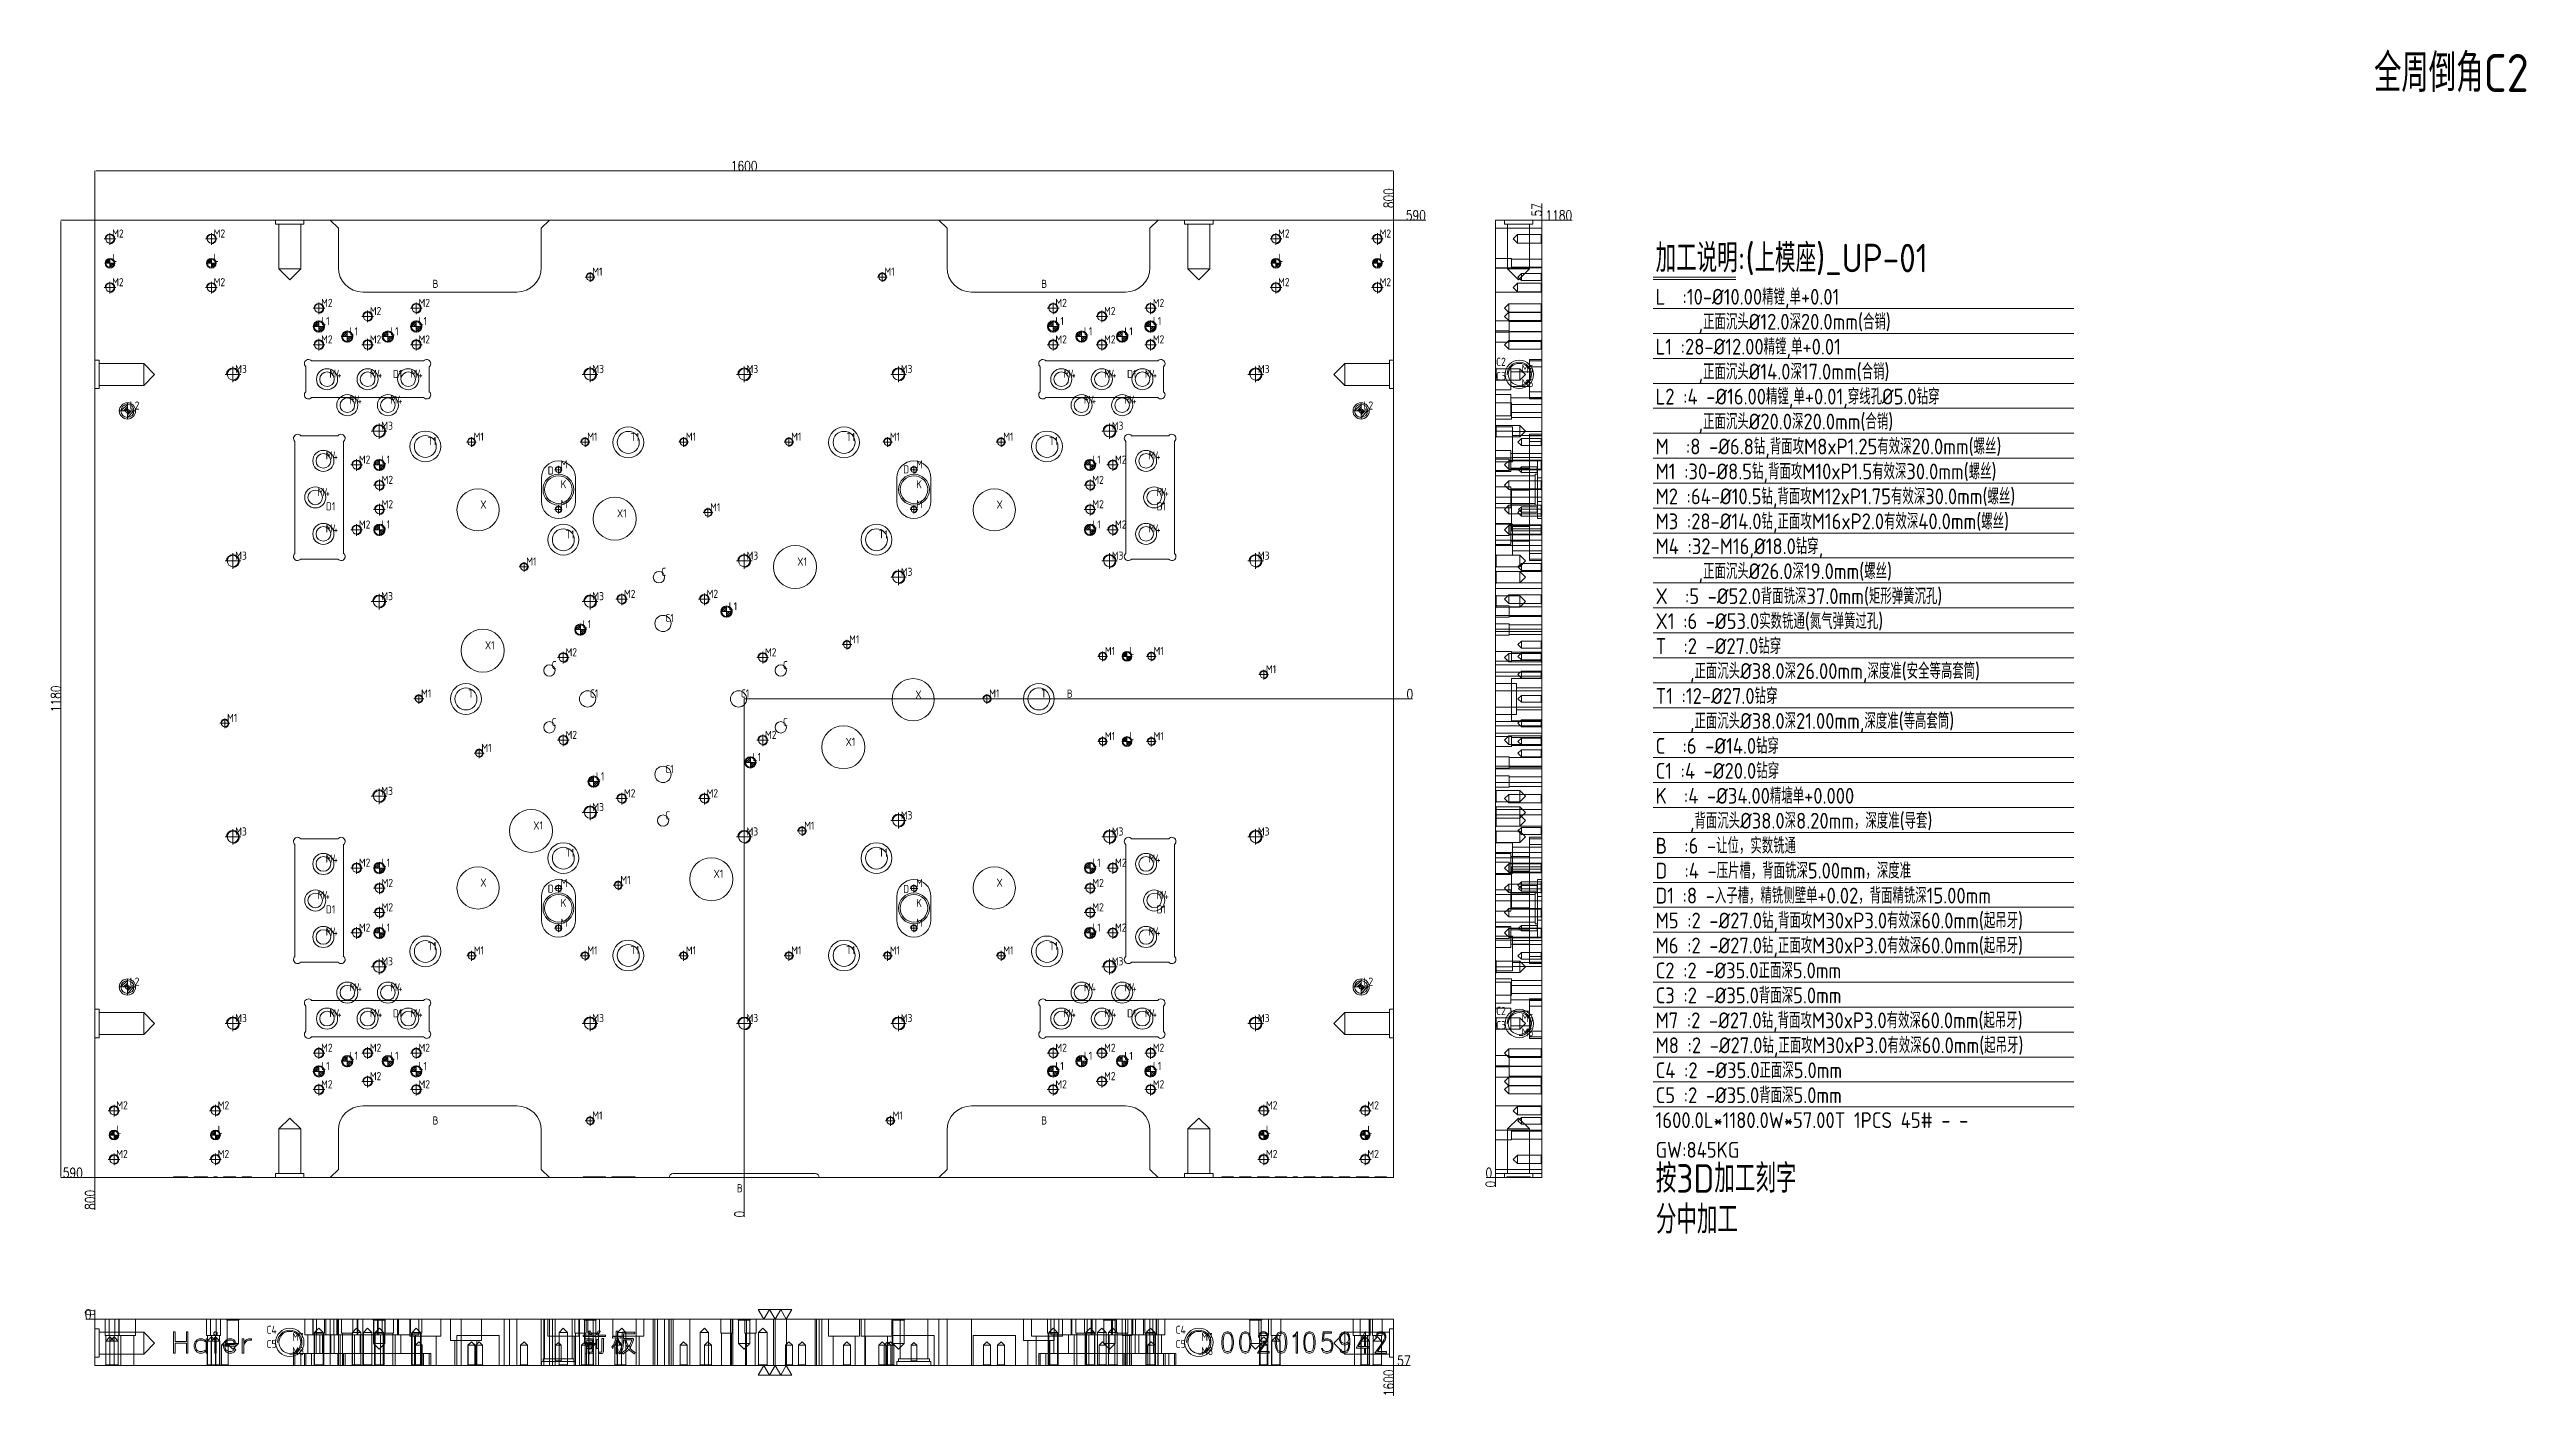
# Model space of a CAD drawing. Header units: millimetres. Extents: x 7217 to 10269, y 62146 to 63808.
import ezdxf

# ---------------------------------------------------------------- set-up
doc = ezdxf.new("R2010")
doc.units = ezdxf.units.MM
for name, pattern in [('CENTER', [0]), ('DASHDOT', [0]), ('DASHED', [0])]:
    doc.linetypes.add(name, pattern=pattern)
for name, color, linetype, lineweight in [('DIM', 4, 'Continuous', 20), ('UP', 60, 'Continuous', 20), ('UP_W', 1, 'Continuous', 20)]:
    doc.layers.add(name, color=color, linetype=linetype, lineweight=lineweight)
doc.styles.add('gbenor', font='gbenor.shx', dxfattribs={"bigfont": 'gbcbig.shx'})
doc.styles.add('TXT', font='txt.shx', dxfattribs={"width": 0.8, "bigfont": 'ctxt.shx'})
doc.dimstyles.new('零件', dxfattribs={"dimscale": 1.5, "dimtxt": 8, "dimasz": 1, "dimexe": 0, "dimexo": 0, "dimgap": 0, "dimtad": 1, "dimtxsty": 'TXT', "dimcen": 0, "dimclrd": 252, "dimclre": 252, "dimclrt": 4, "dimazin": 3, "dimtp": 0.001, "dimtm": 0.001, "dimtfac": 1, "dimtmove": 0, "dimatfit": 3, "dimlwd": 5, "dimlwe": 5})

msp = doc.modelspace()

# ---------------------------------------------------------------- texts
at = {"layer": 'DIM', "color": 6, "lineweight": 5, "style": 'gbenor'}
for s, height, p in [('全周倒角C2', 46.8, (10081.074, 63755.369)), ('按3D加工刻字', 35.1, (9196.228, 62398.804)), ('分中加工', 35.1, (9196.228, 62348.183))]:
    msp.add_text(s, height=height, dxfattribs=at).set_placement(p)
at = {"layer": 'DIM', "color": 4, "lineweight": 5, "style": 'gbenor'}
for s, height, p in [('M2', 10, (7294.338, 63575.923)), ('M2', 10, (7419.338, 63575.923)), ('M2', 10, (8730.838, 63575.923)), ('M2', 10, (8855.838, 63575.923)), ('加工说明:(上模座)_UP-01', 35.1, (9195.898, 63533.104)), ('L', 10, (7294.338, 63545.923)), ('L', 10, (7419.338, 63545.923)), ('M1', 10, (7885.838, 63528.913)), ('M1', 10, (8245.838, 63528.913)), ('L', 10, (8730.838, 63545.923)), ('L', 10, (8855.838, 63545.923)), ('M2', 10, (7294.338, 63515.923)), ('M2', 10, (7419.338, 63515.923)), ('B', 10, (7689.005, 63513.873)), ('B', 10, (8439.005, 63513.873)), ('M2', 10, (8730.838, 63515.923)), ('M2', 10, (8855.838, 63515.923)), ('M2', 10, (7551.757, 63490.423)), ('L1', 10, (7551.777, 63467.933)), ('M2', 10, (7611.757, 63480.423)), ('M2', 10, (7671.757, 63490.423)), ('L1', 10, (7671.777, 63467.933)), ('M2', 10, (8456.409, 63490.423)), ('L1', 10, (8456.429, 63467.933)), ('M2', 10, (8516.409, 63480.423)), ('M2', 10, (8576.409, 63490.423)), ('L1', 10, (8576.429, 63467.933)), ('     ,正面沉头%%c12.0深20.0mm(合销)', 19.5, (9195.9, 63462.411)), ('M2', 10, (7551.757, 63445.423)), ('L1', 10, (7586.777, 63455.433)), ('M2', 10, (7611.757, 63445.423)), ('L1', 10, (7636.777, 63455.433)), ('M2', 10, (7671.757, 63445.423)), ('M2', 10, (8456.409, 63445.423)), ('L1', 10, (8491.429, 63455.433)), ('M2', 10, (8516.409, 63445.423)), ('L1', 10, (8541.429, 63455.433)), ('M2', 10, (8576.409, 63445.423)), ('M3', 10, (7445.898, 63408.943)), ('M3', 10, (7885.898, 63408.943)), ('M3', 10, (8075.898, 63408.943)), ('M3', 10, (8265.898, 63408.943)), ('M3', 10, (8705.898, 63408.943)), ('C2', 10, (8999.351, 63417.811)), ('M5', 10, (9030.891, 63409.011)), ('     ,正面沉头%%c14.0深17.0mm(合销)', 19.5, (9195.9, 63400.911)), ('M4', 10, (7561.897, 63402.993)), ('M4', 10, (7611.897, 63402.993)), ('D1', 10, (7640.016, 63402.863)), ('M4', 10, (7661.897, 63402.993)), ('M4', 10, (8466.549, 63402.993)), ('M4', 10, (8516.549, 63402.993)), ('D1', 10, (8544.668, 63402.863)), ('M4', 10, (8566.549, 63402.993)), ('C3', 10, (8999.351, 63400.261)), ('M6', 10, (9030.891, 63391.461)), ('L2', 10, (7315.938, 63363.963)), ('M4', 10, (7586.897, 63370.993)), ('M4', 10, (7636.897, 63370.993)), ('M4', 10, (8491.549, 63370.993)), ('M4', 10, (8541.549, 63370.993)), ('L2', 10, (8835.938, 63363.963)), ('     ,正面沉头%%c20.0深20.0mm(合销)', 19.5, (9195.9, 63339.411)), ('M3', 10, (7625.898, 63338.943)), ('T1', 10, (7682.902, 63320.106)), ('M1', 10, (7739.638, 63325.493)), ('M1', 10, (7879.638, 63325.493)), ('T1', 10, (7932.902, 63325.106)), ('M1', 10, (8001.088, 63325.493)), ('M1', 10, (8130.888, 63325.493)), ('T1', 10, (8198.784, 63325.106)), ('M1', 10, (8252.338, 63325.493)), ('M1', 10, (8392.138, 63325.493)), ('T1', 10, (8448.784, 63320.106)), ('M3', 10, (8525.898, 63338.943)), ('M  :8 -%%c6.8钻,背面攻M8xP1.25有效深20.0mm(螺丝)', 19.5, (9195.9, 63308.661)), ('M4', 10, (7557.398, 63302.368)), ('M2', 10, (7598.258, 63297.298)), ('L1', 10, (7626.278, 63297.308)), ('D', 10, (7830.913, 63283.819)), ('M', 10, (7846.818, 63291.403)), ('D', 10, (8268.913, 63285.135)), ('M', 10, (8284.818, 63291.403)), ('L1', 10, (8501.928, 63297.308)), ('M2', 10, (8529.908, 63297.298)), ('M4', 10, (8571.048, 63302.368)), ('M1 :30-%%c8.5钻,背面攻M10xP1.5有效深30.0mm(螺丝)', 19.5, (9195.9, 63277.911)), ('M4', 10, (7547.398, 63257.368)), ('M2', 10, (7626.258, 63272.298)), ('K', 10, (7846.843, 63266.916)), ('K', 10, (8284.843, 63266.916)), ('M2', 10, (8501.908, 63272.298)), ('M4', 10, (8581.048, 63257.368)), ('M2 :64-%%c10.5钻,背面攻M12xP1.75有效深30.0mm(螺丝)', 19.5, (9195.9, 63247.161)), ('D1', 10, (7557.517, 63239.688)), ('M2', 10, (7626.258, 63242.298)), ('X', 10, (7747.843, 63241.916)), ('M', 10, (7846.818, 63242.403)), ('X1', 10, (7916.215, 63231.079)), ('M1', 10, (8031.046, 63238.586)), ('M', 10, (8284.818, 63242.403)), ('X', 10, (8383.843, 63241.916)), ('M2', 10, (8501.908, 63242.298)), ('D1', 10, (8581.167, 63239.688)), ('M3 :28-%%c14.0钻,正面攻M16xP2.0有效深40.0mm(螺丝)', 19.5, (9195.9, 63216.411)), ('M4', 10, (7557.398, 63212.368)), ('M2', 10, (7598.258, 63217.298)), ('L1', 10, (7626.278, 63217.308)), ('T1', 10, (7852.902, 63205.106)), ('T1', 10, (8238.784, 63205.106)), ('L1', 10, (8501.928, 63217.308)), ('M2', 10, (8529.908, 63217.298)), ('M4', 10, (8571.048, 63212.368)), ('M4 :32-M16,%%c18.0钻穿,', 19.5, (9195.9, 63185.661)), ('M3', 10, (7445.898, 63178.943)), ('M1', 10, (7804.489, 63171.648)), ('M3', 10, (8075.898, 63178.943)), ('X1', 10, (8138.378, 63171.551)), ('M3', 10, (8525.898, 63178.943)), ('M3', 10, (8705.898, 63178.943)), ('     ,正面沉头%%c26.0深19.0mm(螺丝)', 19.5, (9195.9, 63154.911)), ('M2', 10, (7924.861, 63131.799)), ('C', 10, (7970.778, 63158.933)), ('M2', 10, (8026.655, 63131.799)), ('M3', 10, (8265.898, 63158.943)), ('X  :5 -%%C52.0背面铣深37.0mm(矩形弹簧沉孔)', 19.5, (9195.9, 63124.161)), ('M3', 10, (7625.898, 63128.943)), ('M3', 10, (7885.898, 63128.943)), ('C1', 10, (7975.838, 63101.963)), ('L1', 10, (8053.953, 63116.532)), ('X1 :6 -%%C53.0实数铣通(氮气弹簧过孔)', 19.5, (9195.9, 63093.411)), ('L1', 10, (7873.894, 63094.424)), ('M1', 10, (8202.295, 63075.851)), ('T  :2 -%%c27.0钻穿', 19.5, (9195.9, 63062.661)), ('X1', 10, (7753.58, 63068.444)), ('C', 10, (7835.778, 63043.933)), ('M2', 10, (7852.882, 63059.82)), ('M2', 10, (8098.634, 63059.82)), ('C', 10, (8120.778, 63043.933)), ('M1', 10, (8517.338, 63061.415)), ('L', 10, (8547.358, 63061.425)), ('M1', 10, (8577.338, 63061.415)), ('M1', 10, (7674.838, 63008.993)), ('T', 10, (7732.902, 63008.916)), ('C1', 10, (7882.838, 63008.963)), ('C1', 10, (8068.838, 63008.963)), ('M1', 10, (8374.838, 63008.993)), ('T', 10, (8438.784, 63008.916)), ('B', 10, (8470.473, 63008.863)), ('M1', 10, (8715.838, 63038.911)), ('T1 :12-%%c27.0钻穿', 19.5, (9195.9, 63001.161)), ('M1', 10, (7435.838, 62978.911)), ('X', 10, (8283.843, 63007.916)), ('C', 10, (7835.778, 62973.933)), ('M2', 10, (7852.882, 62958.026)), ('M2', 10, (8098.634, 62958.026)), ('C', 10, (8120.778, 62973.933)), ('X1', 10, (8197.906, 62949.388)), ('M1', 10, (8517.338, 62956.415)), ('L', 10, (8547.358, 62956.425)), ('M1', 10, (8577.338, 62956.415)), ('C  :6 -%%c14.0钻穿', 19.5, (9195.9, 62939.661)), ('M1', 10, (7749.181, 62941.975)), ('L1', 10, (8083.377, 62930.758)), ('C1 :4 -%%c20.0钻穿', 19.5, (9195.9, 62908.911)), ('M3', 10, (7625.898, 62888.943)), ('L1', 10, (7890.287, 62907.049)), ('C1', 10, (7975.838, 62915.963)), ('M3', 10, (7885.898, 62868.943)), ('M2', 10, (7924.861, 62886.047)), ('C', 10, (7975.778, 62858.933)), ('M2', 10, (8026.655, 62886.047)), ('M3', 10, (8265.898, 62858.943)), ('M3', 10, (7445.898, 62838.943)), ('X1', 10, (7813.108, 62846.281)), ('M3', 10, (8075.898, 62838.943)), ('M1', 10, (8146.987, 62846.178)), ('M3', 10, (8525.898, 62838.943)), ('M3', 10, (8705.898, 62838.943)), ('B  :6 -让位，实数铣通', 19.5, (9195.9, 62816.661)), ('M4', 10, (7557.398, 62805.618)), ('M2', 10, (7598.258, 62800.548)), ('L1', 10, (7626.278, 62800.558)), ('T1', 10, (7852.902, 62812.726)), ('T1', 10, (8238.784, 62812.726)), ('L1', 10, (8501.928, 62800.558)), ('M2', 10, (8529.908, 62800.548)), ('M4', 10, (8571.048, 62805.618)), ('M2', 10, (7626.258, 62775.548)), ('X', 10, (7747.843, 62775.916)), ('D', 10, (7830.913, 62768.406)), ('M', 10, (7846.818, 62775.403)), ('M1', 10, (7920.43, 62779.24)), ('X1', 10, (8035.271, 62786.753)), ('D', 10, (8268.913, 62768.069)), ('M', 10, (8284.818, 62775.403)), ('X', 10, (8383.843, 62775.916)), ('M2', 10, (8501.908, 62775.548)), ('M4', 10, (7547.398, 62760.618)), ('D1', 10, (7557.517, 62742.938)), ('M2', 10, (7626.258, 62745.548)), ('K', 10, (7846.843, 62750.916)), ('K', 10, (8284.843, 62750.916)), ('M2', 10, (8501.908, 62745.548)), ('M4', 10, (8581.048, 62760.618)), ('D1', 10, (8581.167, 62742.938)), ('M5 :2 -%%c27.0钻,背面攻M30xP3.0有效深60.0mm(起吊牙)', 19.5, (9195.9, 62724.411)), ('M4', 10, (7557.398, 62715.618)), ('M2', 10, (7598.258, 62720.548)), ('L1', 10, (7626.278, 62720.558)), ('M', 10, (7846.818, 62726.403)), ('M', 10, (8284.818, 62726.403)), ('L1', 10, (8501.928, 62720.558)), ('M2', 10, (8529.908, 62720.548)), ('M4', 10, (8571.048, 62715.618)), ('M6 :2 -%%c27.0钻,正面攻M30xP3.0有效深60.0mm(起吊牙)', 19.5, (9195.9, 62693.661)), ('M3', 10, (7625.898, 62678.943)), ('T1', 10, (7682.902, 62697.726)), ('M1', 10, (7739.838, 62692.333)), ('M1', 10, (7879.638, 62692.333)), ('T1', 10, (7932.902, 62692.726)), ('M1', 10, (8001.088, 62692.333)), ('M1', 10, (8130.888, 62692.333)), ('T1', 10, (8198.784, 62692.726)), ('M1', 10, (8252.338, 62692.333)), ('M1', 10, (8392.138, 62692.333)), ('T1', 10, (8448.784, 62697.726)), ('M3', 10, (8525.898, 62678.943)), ('C2 :2 -%%c35.0正面深5.0mm', 19.5, (9195.9, 62662.911)), ('L2', 10, (7315.938, 62653.963)), ('M4', 10, (7586.897, 62646.993)), ('M4', 10, (7636.897, 62646.993)), ('M4', 10, (8491.549, 62646.993)), ('M4', 10, (8541.549, 62646.993)), ('L2', 10, (8835.938, 62653.963)), ('C3 :2 -%%c35.0背面深5.0mm', 19.5, (9195.9, 62632.161)), ('M4', 10, (7561.897, 62614.993)), ('M4', 10, (7611.897, 62614.993)), ('D1', 10, (7640.016, 62614.863)), ('M4', 10, (7661.897, 62614.993)), ('M4', 10, (8466.549, 62614.993)), ('M4', 10, (8516.549, 62614.993)), ('D1', 10, (8544.668, 62614.863)), ('M4', 10, (8566.549, 62614.993)), ('C2', 10, (8999.351, 62617.815)), ('M7 :2 -%%c27.0钻,背面攻M30xP3.0有效深60.0mm(起吊牙)', 19.5, (9195.9, 62601.411)), ('M3', 10, (7445.898, 62608.943)), ('M3', 10, (7885.898, 62608.943)), ('M3', 10, (8075.898, 62608.943)), ('M3', 10, (8265.898, 62608.943)), ('M3', 10, (8705.898, 62608.943)), ('C3', 10, (8999.351, 62600.265)), ('M5', 10, (9030.891, 62609.015)), ('M6', 10, (9030.891, 62591.465)), ('M8 :2 -%%c27.0钻,正面攻M30xP3.0有效深60.0mm(起吊牙)', 19.5, (9195.9, 62570.661)), ('M2', 10, (7551.757, 62572.423)), ('L1', 10, (7586.777, 62562.433)), ('M2', 10, (7611.757, 62572.423)), ('L1', 10, (7636.777, 62562.433)), ('M2', 10, (7671.757, 62572.423)), ('M2', 10, (8456.409, 62572.423)), ('L1', 10, (8491.429, 62562.433)), ('M2', 10, (8516.409, 62572.423)), ('L1', 10, (8541.429, 62562.433)), ('M2', 10, (8576.409, 62572.423)), ('C4 :2 -%%c35.0正面深5.0mm', 19.5, (9195.9, 62539.911)), ('M2', 10, (7551.757, 62527.423)), ('L1', 10, (7551.777, 62549.933)), ('M2', 10, (7611.757, 62537.423)), ('M2', 10, (7671.757, 62527.423)), ('L1', 10, (7671.777, 62549.933)), ('M2', 10, (8456.409, 62527.423)), ('L1', 10, (8456.429, 62549.933)), ('M2', 10, (8516.409, 62537.423)), ('M2', 10, (8576.409, 62527.423)), ('L1', 10, (8576.429, 62549.933)), ('C5 :2 -%%c35.0背面深5.0mm', 19.5, (9195.9, 62509.161)), ('M2', 10, (7299.338, 62501.423)), ('M2', 10, (7424.338, 62501.423)), ('M2', 10, (8715.838, 62501.423)), ('M2', 10, (8840.838, 62501.423)), ('L', 10, (7299.338, 62471.423)), ('L', 10, (7424.338, 62471.423)), ('B', 10, (7689.005, 62482.793)), ('M1', 10, (7885.838, 62488.913)), ('M1', 10, (8255.838, 62488.913)), ('B', 10, (8439.005, 62482.793)), ('L', 10, (8715.838, 62471.423)), ('L', 10, (8840.838, 62471.423)), ('1600.0L*1180.0W*57.00T 1PCS 45# - -', 19.5, (9195.9, 62478.411)), ('M2', 10, (7299.338, 62441.423)), ('M2', 10, (7424.338, 62441.423)), ('M2', 10, (8715.838, 62441.423)), ('M2', 10, (8840.838, 62441.423)), ('GW:845KG', 19.5, (9195.9, 62441.811)), ('B', 10, (8064.005, 62399.293)), ('C4', 10, (7484.498, 62224.802)), ('M7', 10, (7516.038, 62216.002)), ('C4', 10, (8604.498, 62224.802)), ('M7', 10, (8636.038, 62216.002)), ('C5', 10, (7484.498, 62207.252)), ('M8', 10, (7516.038, 62198.452)), ('C5', 10, (8604.498, 62207.252)), ('M8', 10, (8636.038, 62198.452))]:
    msp.add_text(s, height=height, dxfattribs=at).set_placement(p)
at = {"layer": 'DIM', "color": 2, "lineweight": 5, "style": 'gbenor'}
for s, p in [('L  :10-%%C10.00精镗,单+0.01', (9195.9, 63493.161)), ('L1 :28-%%C12.00精镗,单+0.01', (9195.9, 63431.661)), ('L2 :4 -%%C16.00精镗,单+0.01,穿线孔%%C5.0钻穿', (9195.9, 63370.161)), ('    ,正面沉头%%C38.0深26.00mm,深度准(安全等高套筒)', (9195.9, 63031.911)), ('    ,正面沉头%%c38.0深21.00mm,深度准(等高套筒)', (9195.9, 62970.411)), ('K  :4 -%%C34.00精塘单+0.000', (9195.9, 62878.161)), ('    ,背面沉头%%c38.0深8.20mm，深度准(导套)', (9195.9, 62847.411)), ('D  :4 -压片槽，背面铣深5.00mm，深度准', (9195.9, 62785.911)), ('D1 :8 -入子槽，精铣侧壁单+0.02，背面精铣深15.00mm', (9195.9, 62755.161))]:
    msp.add_text(s, height=19.5, dxfattribs=at).set_placement(p)

# ---------------------------------------------------------------- blocks, each defined once
blk = doc.blocks.new('*D1109')
at = {"layer": 'Defpoints', "color": 0}
for p in [(8873.1, 63597.3), (8888.1, 63597.3), (8073.1, 63007.3)]:
    blk.add_point(p, dxfattribs=at)
at = {"layer": 'DIM', "color": 252, "lineweight": 5}
for p, q in [((8873.1, 63597.3), (8882.1, 63597.3)), ((8882.1, 63597.3), (8885.1, 63597.3)), ((8885.1, 63597.3), (8912.8, 63597.3))]:
    blk.add_line(p, q, dxfattribs=at)
at = {"layer": 'DIM', "color": 4, "lineweight": 5, "insert": (8900.4, 63603.3), "char_height": 12, "attachment_point": 5, "style": 'TXT'}
blk.add_mtext('590', dxfattribs=at)
blk = doc.blocks.new('*D1110')
at = {"layer": 'Defpoints', "color": 0}
for p in [(8073.1, 63007.3), (7258.1, 62417.3), (7273.1, 62417.3)]:
    blk.add_point(p, dxfattribs=at)
at = {"layer": 'DIM', "color": 252, "lineweight": 5}
blk.add_line((7273.1, 62417.3), (7233.4, 62417.3), dxfattribs=at)
at = {"layer": 'DIM', "color": 4, "lineweight": 5, "insert": (7245.8, 62423.3), "char_height": 12, "attachment_point": 5, "style": 'TXT'}
blk.add_mtext('590', dxfattribs=at)
blk = doc.blocks.new('*D1111')
at = {"layer": 'Defpoints', "color": 0}
for p in [(8073.1, 63007.3), (7273.1, 62417.3), (7273.1, 62402.3)]:
    blk.add_point(p, dxfattribs=at)
at = {"layer": 'DIM', "color": 252, "lineweight": 5}
blk.add_line((7273.1, 62417.3), (7273.1, 62377.6), dxfattribs=at)
at = {"layer": 'DIM', "color": 4, "lineweight": 5, "insert": (7267.1, 62389.9), "char_height": 12, "attachment_point": 5, "rotation": 90, "style": 'TXT'}
blk.add_mtext('800', dxfattribs=at)
blk = doc.blocks.new('*D1112')
at = {"layer": 'Defpoints', "color": 0}
for p in [(8873.1, 63612.3), (8873.1, 63597.3), (8073.1, 63007.3)]:
    blk.add_point(p, dxfattribs=at)
at = {"layer": 'DIM', "color": 252, "lineweight": 5}
blk.add_line((8873.1, 63597.3), (8873.1, 63637), dxfattribs=at)
at = {"layer": 'DIM', "color": 4, "lineweight": 5, "insert": (8867.1, 63624.6), "char_height": 12, "attachment_point": 5, "rotation": 90, "style": 'TXT'}
blk.add_mtext('800', dxfattribs=at)
blk = doc.blocks.new('*D1113')
at = {"layer": 'Defpoints', "color": 0}
for p in [(7273.1, 62242.8), (8873.1, 62185.8), (8878.1, 62185.8)]:
    blk.add_point(p, dxfattribs=at)
at = {"layer": 'DIM', "color": 252, "lineweight": 5}
blk.add_line((8873.1, 62185.8), (8893.6, 62185.8), dxfattribs=at)
at = {"layer": 'DIM', "color": 4, "lineweight": 5, "insert": (8885.9, 62191.8), "char_height": 12, "attachment_point": 5, "style": 'TXT'}
blk.add_mtext('57', dxfattribs=at)
blk = doc.blocks.new('*D1114')
at = {"layer": 'Defpoints', "color": 0}
for p in [(7268.1, 62242.8), (7273.1, 62242.8), (7273.1, 62242.8)]:
    blk.add_point(p, dxfattribs=at)
at = {"layer": 'DIM', "color": 252, "lineweight": 5}
blk.add_line((7273.1, 62242.8), (7261.7, 62242.8), dxfattribs=at)
at = {"layer": 'DIM', "color": 4, "lineweight": 5, "insert": (7264.9, 62248.8), "char_height": 12, "attachment_point": 5, "style": 'TXT'}
blk.add_mtext('0', dxfattribs=at)
blk = doc.blocks.new('*D1115')
at = {"layer": 'Defpoints', "color": 0}
for p in [(7273.1, 62247.8), (7273.1, 62242.8), (7273.1, 62242.8)]:
    blk.add_point(p, dxfattribs=at)
at = {"layer": 'DIM', "color": 252, "lineweight": 5}
blk.add_line((7273.1, 62242.8), (7273.1, 62254.2), dxfattribs=at)
at = {"layer": 'DIM', "color": 4, "lineweight": 5, "insert": (7267.1, 62251), "char_height": 12, "attachment_point": 5, "rotation": 90, "style": 'TXT'}
blk.add_mtext('0', dxfattribs=at)
blk = doc.blocks.new('*D1116')
at = {"layer": 'Defpoints', "color": 0}
for p in [(7273.1, 62242.8), (8873.1, 62185.8), (8873.1, 62180.8)]:
    blk.add_point(p, dxfattribs=at)
at = {"layer": 'DIM', "color": 252, "lineweight": 5}
blk.add_line((8873.1, 62185.8), (8873.1, 62148.3), dxfattribs=at)
at = {"layer": 'DIM', "color": 4, "lineweight": 5, "insert": (8867.1, 62164.6), "char_height": 12, "attachment_point": 5, "rotation": 90, "style": 'TXT'}
blk.add_mtext('1600', dxfattribs=at)
blk = doc.blocks.new('*D1117')
at = {"layer": 'Defpoints', "color": 0}
for p in [(9055.6, 63597.3), (9060.6, 63597.3), (8998.6, 62417.3)]:
    blk.add_point(p, dxfattribs=at)
at = {"layer": 'DIM', "color": 252, "lineweight": 5}
blk.add_line((9055.6, 63597.3), (9093, 63597.3), dxfattribs=at)
at = {"layer": 'DIM', "color": 4, "lineweight": 5, "insert": (9076.8, 63603.3), "char_height": 12, "attachment_point": 5, "style": 'TXT'}
blk.add_mtext('1180', dxfattribs=at)
blk = doc.blocks.new('*D1118')
at = {"layer": 'Defpoints', "color": 0}
for p in [(8993.6, 62417.3), (8998.6, 62417.3), (8998.6, 62417.3)]:
    blk.add_point(p, dxfattribs=at)
at = {"layer": 'DIM', "color": 252, "lineweight": 5}
blk.add_line((8998.6, 62417.3), (8987.2, 62417.3), dxfattribs=at)
at = {"layer": 'DIM', "color": 4, "lineweight": 5, "insert": (8990.4, 62423.3), "char_height": 12, "attachment_point": 5, "style": 'TXT'}
blk.add_mtext('0', dxfattribs=at)
blk = doc.blocks.new('*D1119')
at = {"layer": 'Defpoints', "color": 0}
for p in [(8998.6, 62417.3), (8998.6, 62417.3), (8998.6, 62412.3)]:
    blk.add_point(p, dxfattribs=at)
at = {"layer": 'DIM', "color": 252, "lineweight": 5}
blk.add_line((8998.6, 62417.3), (8998.6, 62405.9), dxfattribs=at)
at = {"layer": 'DIM', "color": 4, "lineweight": 5, "insert": (8992.6, 62409.1), "char_height": 12, "attachment_point": 5, "rotation": 90, "style": 'TXT'}
blk.add_mtext('0', dxfattribs=at)
blk = doc.blocks.new('*D1120')
at = {"layer": 'Defpoints', "color": 0}
for p in [(9055.6, 63602.3), (9055.6, 63597.3), (8998.6, 62417.3)]:
    blk.add_point(p, dxfattribs=at)
at = {"layer": 'DIM', "color": 252, "lineweight": 5}
blk.add_line((9055.6, 63597.3), (9055.6, 63617.8), dxfattribs=at)
at = {"layer": 'DIM', "color": 4, "lineweight": 5, "insert": (9049.6, 63610.1), "char_height": 12, "attachment_point": 5, "rotation": 90, "style": 'TXT'}
blk.add_mtext('57', dxfattribs=at)
blk = doc.blocks.new('pg_hx_L0')
at = {"color": 230}
for p, q in [((-0.6, 0), (0.6, 0)), ((-0.5, 0), (0, 0.5)), ((-0.3, 0), (0, 0.3)), ((-0.1, 0), (0, 0.1)), ((0, 0.6), (0, -0.6)), ((0.1, 0), (0, -0.1)), ((0.5, 0), (0, -0.5)), ((0.3, 0), (0, -0.3))]:
    blk.add_line(p, q, dxfattribs=at)
for start, end in [(90, 180), (270, 0)]:
    blk.add_arc((0, 0), 0.5, start, end, dxfattribs=at)
blk = doc.blocks.new('pg_hx_LLL0')
blk.add_blockref('pg_hx_L0', (0, 0))
blk = doc.blocks.new('*D1121')
at = {"layer": 'Defpoints', "color": 0}
for p in [(8073.1, 63007.3), (8073.1, 63007.3), (8073.1, 62375.4)]:
    blk.add_point(p, dxfattribs=at)
at = {"layer": 'DIM', "color": 252, "lineweight": 5}
blk.add_line((8073.1, 63007.3), (8073.1, 62369), dxfattribs=at)
at = {"layer": 'DIM', "color": 4, "lineweight": 5, "insert": (8067.1, 62372.2), "char_height": 12, "attachment_point": 5, "rotation": 90, "style": 'TXT'}
blk.add_mtext('0', dxfattribs=at)
blk = doc.blocks.new('*D1122')
at = {"layer": 'Defpoints', "color": 0}
for p in [(8073.1, 63007.3), (8073.1, 63007.3), (8889.9, 63007.3)]:
    blk.add_point(p, dxfattribs=at)
at = {"layer": 'DIM', "color": 252, "lineweight": 5}
blk.add_line((8073.1, 63007.3), (8896.3, 63007.3), dxfattribs=at)
at = {"layer": 'DIM', "color": 4, "lineweight": 5, "insert": (8893.1, 63013.3), "char_height": 12, "attachment_point": 5, "style": 'TXT'}
blk.add_mtext('0', dxfattribs=at)
blk = doc.blocks.new('*D1123')
at = {"layer": 'Defpoints', "color": 0}
for p in [(7273.1, 63658.1), (7273.1, 63597.3), (8873.1, 63597.3)]:
    blk.add_point(p, dxfattribs=at)
at = {"layer": 'DIM', "color": 252, "lineweight": 5}
for p, q in [((7273.1, 63597.3), (7273.1, 63658.1)), ((8871.6, 63658.1), (7274.6, 63658.1)), ((8873.1, 63597.3), (8873.1, 63658.1))]:
    blk.add_line(p, q, dxfattribs=at)
at = {"layer": 'DIM', "color": 252}
for points in [[(7274.6, 63658.3), (7274.6, 63657.8), (7273.1, 63658.1)], [(8871.6, 63657.8), (8871.6, 63658.3), (8873.1, 63658.1)]]:
    blk.add_solid(points, dxfattribs=at)
at = {"layer": 'DIM', "color": 4, "lineweight": 5, "insert": (8073.1, 63664.1), "char_height": 12, "attachment_point": 5, "style": 'TXT'}
blk.add_mtext('1600', dxfattribs=at)
blk = doc.blocks.new('*D1124')
at = {"layer": 'Defpoints', "color": 0}
for p in [(7273.1, 63597.3), (7231, 62417.3), (7273.1, 62417.3)]:
    blk.add_point(p, dxfattribs=at)
at = {"layer": 'DIM', "color": 252, "lineweight": 5}
for p, q in [((7273.1, 63597.3), (7231, 63597.3)), ((7231, 63595.8), (7231, 62418.8)), ((7273.1, 62417.3), (7231, 62417.3))]:
    blk.add_line(p, q, dxfattribs=at)
at = {"layer": 'DIM', "color": 252}
for points in [[(7231.2, 63595.8), (7230.7, 63595.8), (7231, 63597.3)], [(7230.7, 62418.8), (7231.2, 62418.8), (7231, 62417.3)]]:
    blk.add_solid(points, dxfattribs=at)
at = {"layer": 'DIM', "color": 4, "lineweight": 5, "insert": (7225, 63007.3), "char_height": 12, "attachment_point": 5, "rotation": 90, "style": 'TXT'}
blk.add_mtext('1180', dxfattribs=at)

# ---------------------------------------------------------------- dimensions: what is measured, and where the dimension line sits
at = {"layer": 'DIM', "lineweight": 5}
dim = msp.add_linear_dim(base=(7273.098, 63658.066), p1=(8873.098, 63597.292), p2=(7273.098, 63597.292), dimstyle='零件', dxfattribs=at)
dim.commit()
dim.dimension.update_dxf_attribs({"geometry": '*D1123', "text_midpoint": (8073.098, 63664.066)})
for feature_location, offset, dtype, origin, picture, middle in [((8873.098, 63597.292), (0, 15), 1, (8073.098, 63007.292), '*D1112', (8867.098, 63624.635)), ((8873.098, 63597.292), (15, 0), 0, (8073.098, 63007.292), '*D1109', (8900.441, 63603.292)), ((9055.564, 63597.292), (0, 5), 1, (8998.564, 62417.292), '*D1120', (9049.564, 63610.063)), ((9055.564, 63597.292), (5, 0), 0, (8998.564, 62417.292), '*D1117', (9076.793, 63603.292)), ((8073.097738338, 63007.291947451), (816.797420311, 0), 0, (8073.097738338, 63007.291947451), '*D1122', (8893.095158649, 63013.291947451)), ((7273.098, 62417.292), (-15, 0), 0, (8073.098, 63007.292), '*D1110', (7245.755, 62423.292)), ((7273.098, 62417.292), (0, -15), 1, (8073.098, 63007.292), '*D1111', (7267.098, 62389.949)), ((8073.097738338, 63007.291947451), (0, -631.91567329), 1, (8073.097738338, 63007.291947451), '*D1121', (8067.097738338, 62372.176274161)), ((8998.564487445, 62417.291947456), (0, -5), 1, (8998.564487445, 62417.291947456), '*D1119', (8992.564487445, 62409.091947456)), ((8998.564487445, 62417.291947456), (-5, 0), 0, (8998.564487445, 62417.291947456), '*D1118', (8990.364487445, 62423.291947456)), ((7273.097738338, 62242.781507085), (-5, 0), 0, (7273.097738338, 62242.781507085), '*D1114', (7264.897738338, 62248.781507085)), ((7273.097738338, 62242.781507085), (0, 5), 1, (7273.097738338, 62242.781507085), '*D1115', (7267.097738338, 62250.981507085)), ((8873.098, 62185.782), (5, 0), 0, (7273.098, 62242.782), '*D1113', (8885.869, 62191.782)), ((8873.098, 62185.782), (0, -5), 1, (7273.098, 62242.782), '*D1116', (8867.098, 62164.553))]:
    dim = msp.add_ordinate_dim(feature_location=feature_location, offset=offset, dtype=dtype, origin=origin, dimstyle='零件', dxfattribs=at)
    dim.commit()
    dim.dimension.update_dxf_attribs({"geometry": picture, "text_midpoint": middle})
dim = msp.add_linear_dim(base=(7230.992, 62417.292), p1=(7273.098, 63597.292), p2=(7273.098, 62417.292), angle=90, dimstyle='零件', dxfattribs=at)
dim.commit()
dim.dimension.update_dxf_attribs({"geometry": '*D1124', "text_midpoint": (7224.992, 63007.292)})

# ---------------------------------------------------------------- linework, layer by layer
at = {"layer": 'DIM', "color": 8, "linetype": 'Continuous', "lineweight": 5}
for p, q in [((9192.975, 63527.046), (9294.695, 63527.046)), ((9192.975, 63524.121), (9294.695, 63524.121)), ((9192.975, 63488.496), (9711.051, 63488.496)), ((9192.975, 63457.746), (9711.051, 63457.746)), ((9192.975, 63426.996), (9711.051, 63426.996)), ((9192.975, 63396.246), (9711.051, 63396.246)), ((9192.975, 63365.496), (9711.051, 63365.496)), ((9192.975, 63334.746), (9711.051, 63334.746)), ((9192.975, 63303.996), (9711.051, 63303.996)), ((9192.975, 63273.246), (9711.051, 63273.246)), ((9192.975, 63242.496), (9711.051, 63242.496)), ((9192.975, 63211.746), (9711.051, 63211.746)), ((9192.975, 63180.996), (9711.051, 63180.996)), ((9192.975, 63150.246), (9711.051, 63150.246)), ((9192.975, 63119.496), (9711.051, 63119.496)), ((9192.975, 63088.746), (9711.051, 63088.746)), ((9192.975, 63057.996), (9711.051, 63057.996)), ((9192.975, 63027.246), (9711.051, 63027.246)), ((9192.975, 62996.496), (9711.051, 62996.496)), ((9192.975, 62965.746), (9711.051, 62965.746)), ((9192.975, 62934.996), (9711.051, 62934.996)), ((9192.975, 62904.246), (9711.051, 62904.246)), ((9192.975, 62873.496), (9711.051, 62873.496)), ((9192.975, 62842.746), (9711.051, 62842.746)), ((9192.975, 62811.996), (9711.051, 62811.996)), ((9192.975, 62781.246), (9711.051, 62781.246)), ((9192.975, 62750.496), (9711.051, 62750.496)), ((9192.975, 62719.746), (9711.051, 62719.746)), ((9192.975, 62688.996), (9711.051, 62688.996)), ((9192.975, 62658.246), (9711.051, 62658.246)), ((9192.975, 62627.496), (9711.051, 62627.496)), ((9192.975, 62596.746), (9711.051, 62596.746)), ((9192.975, 62565.996), (9711.051, 62565.996)), ((9192.975, 62535.246), (9711.051, 62535.246)), ((9192.975, 62504.496), (9711.051, 62504.496))]:
    msp.add_line(p, q, dxfattribs=at)
at = {"layer": 'DIM', "color": 252, "linetype": 'DASHDOT', "lineweight": 5}
msp.add_lwpolyline([(7273.098, 63597.292), (7273.098, 62417.292), (8873.098, 62417.292), (8873.098, 63597.292)], close=True, dxfattribs=at)
at = {"layer": 'DIM', "color": 252, "linetype": 'DASHED', "lineweight": 5}
for points in [[(8998.564, 62417.292), (8998.564, 63597.292), (9055.564, 63597.292), (9055.564, 62417.292)], [(7273.098, 62242.782), (7273.098, 62185.782), (8873.098, 62185.782), (8873.098, 62242.782)]]:
    msp.add_lwpolyline(points, close=True, dxfattribs=at)
at = {"layer": 'DIM', "linetype": 'Continuous', "lineweight": 5}
for points in [[(8131.782, 62254.782), (8124.854, 62242.782), (8117.926, 62254.782), (8110.998, 62242.782), (8104.07, 62254.782), (8097.141, 62242.782), (8090.213, 62254.782), (8131.782, 62254.782)], [(8090.213, 62173.782), (8097.141, 62185.782), (8104.07, 62173.782), (8110.998, 62185.782), (8117.926, 62173.782), (8124.854, 62185.782), (8131.782, 62173.782), (8090.213, 62173.782)]]:
    msp.add_lwpolyline(points, close=True, dxfattribs=at)
at = {"layer": 'UP', "color": 135, "linetype": 'DASHED', "lineweight": 5, "ltscale": 1.687868}
for p, q in [((7495.598, 63597.292), (7495.598, 63592.292)), ((7530.598, 63592.292), (7495.598, 63592.292)), ((7530.598, 63592.292), (7530.598, 63597.292)), ((8615.598, 63597.292), (8615.598, 63592.292)), ((8615.598, 63592.292), (8650.598, 63592.292)), ((8650.598, 63592.292), (8650.598, 63597.292)), ((9009.564, 63597.292), (9009.564, 63592.292)), ((9044.564, 63592.292), (9009.564, 63592.292)), ((9044.564, 63592.292), (9044.564, 63597.292)), ((7278.098, 63424.79), (7273.098, 63424.79)), ((7278.098, 63424.79), (7278.098, 63389.79)), ((8873.098, 63424.79), (8868.098, 63424.79)), ((8868.098, 63424.79), (8868.098, 63389.79)), ((7273.098, 63389.79), (7278.098, 63389.79)), ((8868.098, 63389.79), (8873.098, 63389.79)), ((7278.098, 62624.794), (7273.098, 62624.794)), ((7278.098, 62589.794), (7278.098, 62624.794)), ((8873.098, 62624.794), (8868.098, 62624.794)), ((8868.098, 62589.794), (8868.098, 62624.794)), ((7273.098, 62589.794), (7278.098, 62589.794)), ((8868.098, 62589.794), (8873.098, 62589.794)), ((7495.598, 62422.292), (7495.598, 62417.292)), ((7530.598, 62422.292), (7495.598, 62422.292)), ((7530.598, 62417.292), (7530.598, 62422.292)), ((8615.598, 62422.292), (8615.598, 62417.292)), ((8615.598, 62422.292), (8650.598, 62422.292)), ((8650.598, 62417.292), (8650.598, 62422.292)), ((9009.564, 62422.292), (9009.564, 62417.292)), ((9044.564, 62422.292), (9009.564, 62422.292)), ((9044.564, 62417.292), (9044.564, 62422.292)), ((7278.098, 62230.895), (7273.098, 62230.895)), ((7278.098, 62195.895), (7278.098, 62230.895)), ((8873.098, 62230.895), (8868.098, 62230.895)), ((8868.098, 62195.895), (8868.098, 62230.895)), ((7273.098, 62195.895), (7278.098, 62195.895)), ((8868.098, 62195.895), (8873.098, 62195.895))]:
    msp.add_line(p, q, dxfattribs=at)
at = {"layer": 'UP', "color": 5, "linetype": 'DASHED', "lineweight": 5, "ltscale": 1.687868}
for p, q in [((7499.594, 63592.292), (7499.594, 63537.292)), ((7526.602, 63537.292), (7526.602, 63592.292)), ((8619.594, 63592.292), (8619.594, 63537.292)), ((8646.602, 63537.292), (8646.602, 63592.292)), ((9013.56, 63592.292), (9013.56, 63537.292)), ((9025.564, 63579.545), (9020.311, 63574.292)), ((9020.311, 63574.292), (9025.564, 63569.039)), ((9054.817, 63579.545), (9025.564, 63579.545)), ((9025.564, 63579.545), (9025.564, 63574.292)), ((9025.564, 63574.292), (9025.564, 63569.039)), ((9025.564, 63569.039), (9054.817, 63569.039)), ((9040.568, 63537.292), (9040.568, 63592.292)), ((9055.564, 63580.292), (9054.817, 63579.545)), ((9054.817, 63569.039), (9054.817, 63579.545)), ((9054.817, 63569.039), (9055.564, 63568.292)), ((7499.594, 63537.292), (7513.098, 63523.788)), ((7513.098, 63537.292), (7499.594, 63537.292)), ((7513.098, 63523.788), (7526.602, 63537.292)), ((7526.602, 63537.292), (7513.098, 63537.292)), ((8619.594, 63537.292), (8633.098, 63523.788)), ((8619.594, 63537.292), (8633.098, 63537.292)), ((8633.098, 63523.788), (8646.602, 63537.292)), ((8633.098, 63537.292), (8646.602, 63537.292)), ((9013.56, 63537.292), (9027.064, 63523.788)), ((9013.56, 63537.292), (9040.568, 63537.292)), ((9025.564, 63519.545), (9020.311, 63514.292)), ((9020.311, 63514.292), (9025.564, 63509.039)), ((9054.817, 63519.545), (9025.564, 63519.545)), ((9025.564, 63519.545), (9025.564, 63514.292)), ((9025.564, 63514.292), (9025.564, 63509.039)), ((9025.564, 63509.039), (9054.817, 63509.039)), ((9030.564, 63531.545), (9026.311, 63527.292)), ((9026.311, 63527.292), (9030.564, 63523.039)), ((9027.064, 63523.788), (9040.568, 63537.292)), ((9054.817, 63531.545), (9030.564, 63531.545)), ((9030.564, 63531.545), (9030.564, 63527.292)), ((9030.564, 63527.292), (9030.564, 63523.039)), ((9030.564, 63523.039), (9054.817, 63523.039)), ((9055.564, 63532.292), (9054.817, 63531.545)), ((9054.817, 63523.039), (9054.817, 63531.545)), ((9054.817, 63523.039), (9055.564, 63522.292)), ((9055.564, 63520.292), (9054.817, 63519.545)), ((9054.817, 63509.039), (9054.817, 63519.545)), ((9054.817, 63509.039), (9055.564, 63508.292)), ((9014.984, 63494.045), (9009.731, 63488.792)), ((9009.731, 63488.792), (9014.984, 63483.539)), ((9014.984, 63484.045), (9009.731, 63478.792)), ((9009.731, 63478.792), (9014.984, 63473.539)), ((9054.817, 63494.045), (9014.984, 63494.045)), ((9014.984, 63494.045), (9014.984, 63488.792)), ((9014.984, 63488.792), (9014.984, 63483.539)), ((9054.817, 63484.045), (9014.984, 63484.045)), ((9014.984, 63483.539), (9054.817, 63483.539)), ((9014.984, 63483.539), (9014.984, 63478.792)), ((9014.984, 63478.792), (9014.984, 63473.539)), ((9055.564, 63494.792), (9054.817, 63494.045)), ((9054.817, 63494.045), (9054.817, 63483.539)), ((9055.564, 63484.792), (9054.817, 63484.045)), ((9054.817, 63483.539), (9055.564, 63482.792)), ((9054.817, 63483.539), (9054.817, 63473.539)), ((9014.984, 63449.045), (9009.731, 63443.792)), ((9014.984, 63473.539), (9054.817, 63473.539)), ((9054.817, 63449.045), (9014.984, 63449.045)), ((9014.984, 63449.045), (9014.984, 63443.792)), ((9054.817, 63473.539), (9055.564, 63472.792)), ((9055.564, 63449.792), (9054.817, 63449.045)), ((9054.817, 63449.045), (9054.817, 63438.539)), ((7333.098, 63420.794), (7278.098, 63420.794)), ((7346.602, 63407.29), (7333.098, 63420.794)), ((7333.098, 63420.794), (7333.098, 63393.786)), ((8813.098, 63420.794), (8799.594, 63407.29)), ((8868.098, 63420.794), (8813.098, 63420.794)), ((8813.098, 63420.794), (8813.098, 63393.786)), ((9009.731, 63443.792), (9014.984, 63438.539)), ((9014.984, 63443.792), (9014.984, 63438.539)), ((9014.984, 63438.539), (9054.817, 63438.539)), ((9054.817, 63438.539), (9055.564, 63437.792)), ((7278.098, 63393.786), (7333.098, 63393.786)), ((7333.098, 63393.786), (7346.602, 63407.29)), ((8799.594, 63407.29), (8813.098, 63393.786)), ((8813.098, 63393.786), (8868.098, 63393.786)), ((8999.561, 63414.295), (8998.564, 63415.292)), ((8998.564, 63399.292), (8999.561, 63400.289)), ((9028.564, 63414.295), (8999.561, 63414.295)), ((8999.561, 63407.292), (8999.561, 63414.295)), ((8999.561, 63400.289), (8999.561, 63407.292)), ((8999.561, 63400.289), (9028.564, 63400.289)), ((9035.567, 63407.292), (9028.564, 63414.295)), ((9028.564, 63414.295), (9028.564, 63400.289)), ((9028.564, 63400.289), (9035.567, 63407.292)), ((8999.561, 63344.295), (8998.564, 63345.292)), ((8998.564, 63329.292), (8999.561, 63330.289)), ((9028.564, 63344.295), (8999.561, 63344.295)), ((8999.561, 63337.292), (8999.561, 63344.295)), ((8999.561, 63330.289), (8999.561, 63337.292)), ((8999.561, 63330.289), (9028.564, 63330.289)), ((9030.564, 63328.124), (9026.311, 63323.871)), ((9026.311, 63323.871), (9030.564, 63319.618)), ((9035.567, 63337.292), (9028.564, 63344.295)), ((9028.564, 63344.295), (9028.564, 63330.289)), ((9028.564, 63330.289), (9035.567, 63337.292)), ((9054.817, 63328.124), (9030.564, 63328.124)), ((9030.564, 63328.124), (9030.564, 63323.871)), ((9030.564, 63323.871), (9030.564, 63319.618)), ((9055.564, 63328.871), (9054.817, 63328.124)), ((9054.817, 63319.618), (9054.817, 63328.124)), ((9014.984, 63300.92), (9009.731, 63295.667)), ((9009.731, 63295.667), (9014.984, 63290.414)), ((9054.817, 63300.92), (9014.984, 63300.92)), ((9014.984, 63300.92), (9014.984, 63295.667)), ((9014.984, 63295.667), (9014.984, 63290.414)), ((9030.564, 63319.618), (9054.817, 63319.618)), ((9050.564, 63293.792), (9049.967, 63293.195)), ((9054.817, 63319.618), (9055.564, 63318.871)), ((9055.564, 63301.667), (9054.817, 63300.92)), ((9054.817, 63300.92), (9054.817, 63290.414)), ((9014.984, 63275.92), (9009.731, 63270.667)), ((9009.731, 63270.667), (9014.984, 63265.414)), ((9014.984, 63290.414), (9054.817, 63290.414)), ((9054.817, 63275.92), (9014.984, 63275.92)), ((9014.984, 63275.92), (9014.984, 63270.667)), ((9014.984, 63270.667), (9014.984, 63265.414)), ((9014.984, 63265.414), (9054.817, 63265.414)), ((9030.564, 63293.195), (9027.161, 63289.792)), ((9027.161, 63289.792), (9030.564, 63286.389)), ((9049.967, 63293.195), (9030.564, 63293.195)), ((9030.564, 63293.195), (9030.564, 63289.792)), ((9030.564, 63289.792), (9030.564, 63286.389)), ((9030.564, 63286.389), (9049.967, 63286.389)), ((9049.967, 63286.389), (9049.967, 63293.195)), ((9049.967, 63286.389), (9050.564, 63285.792)), ((9054.817, 63290.414), (9055.564, 63289.667)), ((9055.564, 63276.667), (9054.817, 63275.92)), ((9054.817, 63275.92), (9054.817, 63265.414)), ((9054.817, 63265.414), (9055.564, 63264.667)), ((9014.984, 63245.92), (9009.731, 63240.667)), ((9009.731, 63240.667), (9014.984, 63235.414)), ((9054.817, 63245.92), (9014.984, 63245.92)), ((9014.984, 63245.92), (9014.984, 63240.667)), ((9014.984, 63240.667), (9014.984, 63235.414)), ((9014.984, 63235.414), (9054.817, 63235.414)), ((9030.564, 63241.218), (9026.311, 63236.965)), ((9026.311, 63236.965), (9030.564, 63232.712)), ((9030.564, 63244.195), (9027.161, 63240.792)), ((9027.161, 63240.792), (9030.564, 63237.389)), ((9049.967, 63244.195), (9030.564, 63244.195)), ((9030.564, 63244.195), (9030.564, 63240.792)), ((9054.817, 63241.218), (9030.564, 63241.218)), ((9030.564, 63240.792), (9030.564, 63237.389)), ((9030.564, 63237.389), (9049.967, 63237.389)), ((9030.564, 63237.389), (9030.564, 63236.965)), ((9030.564, 63236.965), (9030.564, 63232.712)), ((9030.564, 63232.712), (9054.817, 63232.712)), ((9050.564, 63244.792), (9049.967, 63244.195)), ((9049.967, 63237.389), (9049.967, 63244.195)), ((9049.967, 63237.389), (9050.564, 63236.792)), ((9055.564, 63246.667), (9054.817, 63245.92)), ((9054.817, 63245.92), (9054.817, 63235.414)), ((9055.564, 63241.965), (9054.817, 63241.218)), ((9054.817, 63235.414), (9055.564, 63234.667)), ((9054.817, 63232.712), (9054.817, 63235.414)), ((9054.817, 63232.712), (9055.564, 63231.965)), ((9014.984, 63220.92), (9009.731, 63215.667)), ((9009.731, 63215.667), (9014.984, 63210.414)), ((9054.817, 63220.92), (9014.984, 63220.92)), ((9014.984, 63220.92), (9014.984, 63215.667)), ((9014.984, 63215.667), (9014.984, 63210.414)), ((9014.984, 63210.414), (9054.817, 63210.414)), ((9055.564, 63221.667), (9054.817, 63220.92)), ((9054.817, 63220.92), (9054.817, 63210.414)), ((9054.817, 63210.414), (9055.564, 63209.667)), ((8999.561, 63184.295), (8998.564, 63185.292)), ((9028.564, 63184.295), (8999.561, 63184.295)), ((8999.561, 63177.292), (8999.561, 63184.295)), ((8999.561, 63170.289), (8999.561, 63177.292)), ((9030.564, 63174.28), (9026.311, 63170.027)), ((9035.567, 63177.292), (9028.564, 63184.295)), ((9028.564, 63184.295), (9028.564, 63170.289)), ((9028.564, 63170.289), (9035.567, 63177.292)), ((9054.817, 63174.28), (9030.564, 63174.28)), ((9030.564, 63174.28), (9030.564, 63170.027)), ((9055.564, 63175.027), (9054.817, 63174.28)), ((9054.817, 63165.774), (9054.817, 63174.28)), ((8998.564, 63169.292), (8999.561, 63170.289)), ((8999.561, 63164.295), (8998.564, 63165.292)), ((8998.564, 63149.292), (8999.561, 63150.289)), ((8999.561, 63170.289), (9028.564, 63170.289)), ((9028.564, 63164.295), (8999.561, 63164.295)), ((8999.561, 63157.292), (8999.561, 63164.295)), ((8999.561, 63150.289), (8999.561, 63157.292)), ((8999.561, 63150.289), (9028.564, 63150.289)), ((9026.311, 63170.027), (9030.564, 63165.774)), ((9035.567, 63157.292), (9028.564, 63164.295)), ((9028.564, 63164.295), (9028.564, 63150.289)), ((9028.564, 63150.289), (9035.567, 63157.292)), ((9030.564, 63170.027), (9030.564, 63165.774)), ((9030.564, 63165.774), (9054.817, 63165.774)), ((9054.817, 63165.774), (9055.564, 63165.027)), ((8999.561, 63134.295), (8998.564, 63135.292)), ((8998.564, 63119.292), (8999.561, 63120.289)), ((9028.564, 63134.295), (8999.561, 63134.295)), ((8999.561, 63127.292), (8999.561, 63134.295)), ((8999.561, 63120.289), (8999.561, 63127.292)), ((8999.561, 63120.289), (9028.564, 63120.289)), ((9014.984, 63135.421), (9009.731, 63130.168)), ((9009.731, 63130.168), (9014.984, 63124.915)), ((9054.817, 63135.421), (9014.984, 63135.421)), ((9014.984, 63135.421), (9014.984, 63130.168)), ((9014.984, 63130.168), (9014.984, 63124.915)), ((9014.984, 63124.915), (9054.817, 63124.915)), ((9035.567, 63127.292), (9028.564, 63134.295)), ((9028.564, 63134.295), (9028.564, 63120.289)), ((9028.564, 63120.289), (9035.567, 63127.292)), ((9055.564, 63136.168), (9054.817, 63135.421)), ((9054.817, 63135.421), (9054.817, 63124.915)), ((9054.817, 63124.915), (9055.564, 63124.168)), ((9014.984, 63063.442), (9009.731, 63058.189)), ((9009.731, 63058.189), (9014.984, 63052.936)), ((9054.817, 63063.442), (9014.984, 63063.442)), ((9014.984, 63063.442), (9014.984, 63058.189)), ((9014.984, 63058.189), (9014.984, 63052.936)), ((9014.984, 63052.936), (9054.817, 63052.936)), ((9030.564, 63078.483), (9026.311, 63074.23)), ((9026.311, 63074.23), (9030.564, 63069.977)), ((9030.564, 63064.047), (9026.311, 63059.794)), ((9026.311, 63059.794), (9030.564, 63055.541)), ((9054.817, 63078.483), (9030.564, 63078.483)), ((9030.564, 63078.483), (9030.564, 63074.23)), ((9030.564, 63074.23), (9030.564, 63069.977)), ((9030.564, 63069.977), (9054.817, 63069.977)), ((9054.817, 63064.047), (9030.564, 63064.047)), ((9030.564, 63064.047), (9030.564, 63059.794)), ((9030.564, 63059.794), (9030.564, 63055.541)), ((9030.564, 63055.541), (9054.817, 63055.541)), ((9055.564, 63079.23), (9054.817, 63078.483)), ((9054.817, 63069.977), (9054.817, 63078.483)), ((9054.817, 63069.977), (9055.564, 63069.23)), ((9055.564, 63064.794), (9054.817, 63064.047)), ((9055.564, 63064.189), (9054.817, 63063.442)), ((9054.817, 63055.541), (9054.817, 63064.047)), ((9054.817, 63055.542), (9054.817, 63052.936)), ((9054.817, 63055.541), (9055.564, 63054.794)), ((9054.817, 63052.936), (9055.564, 63052.189)), ((9030.564, 63041.543), (9026.311, 63037.29)), ((9026.311, 63037.29), (9030.564, 63033.037)), ((9054.817, 63041.543), (9030.564, 63041.543)), ((9030.564, 63041.543), (9030.564, 63037.29)), ((9030.564, 63037.29), (9030.564, 63033.037)), ((9030.564, 63033.037), (9054.817, 63033.037)), ((9055.564, 63042.29), (9054.817, 63041.543)), ((9054.817, 63033.037), (9054.817, 63041.543)), ((9054.817, 63033.037), (9055.564, 63032.29)), ((9030.564, 63011.624), (9026.311, 63007.371)), ((9026.311, 63007.371), (9030.564, 63003.118)), ((9054.817, 63011.624), (9030.564, 63011.624)), ((9030.564, 63011.624), (9030.564, 63007.371)), ((9030.564, 63007.371), (9030.564, 63003.118)), ((9030.564, 63003.118), (9054.817, 63003.118)), ((9055.564, 63012.371), (9054.817, 63011.624)), ((9054.817, 63003.118), (9054.817, 63011.624)), ((9054.817, 63003.118), (9055.564, 63002.371)), ((9014.984, 62961.648), (9009.731, 62956.395)), ((9054.817, 62961.648), (9014.984, 62961.648)), ((9014.984, 62961.648), (9014.984, 62956.395)), ((9030.564, 62981.543), (9026.311, 62977.29)), ((9026.311, 62977.29), (9030.564, 62973.037)), ((9030.564, 62959.047), (9026.311, 62954.794)), ((9054.817, 62981.543), (9030.564, 62981.543)), ((9030.564, 62981.543), (9030.564, 62977.29)), ((9030.564, 62977.29), (9030.564, 62973.037)), ((9030.564, 62973.037), (9054.817, 62973.037)), ((9054.817, 62959.047), (9030.564, 62959.047)), ((9030.564, 62959.047), (9030.564, 62954.794)), ((9055.564, 62982.29), (9054.817, 62981.543)), ((9054.817, 62973.037), (9054.817, 62981.543)), ((9054.817, 62973.037), (9055.564, 62972.29)), ((9055.564, 62962.395), (9054.817, 62961.648)), ((9054.817, 62961.648), (9054.817, 62959.047)), ((9055.564, 62959.794), (9054.817, 62959.047)), ((9054.817, 62950.541), (9054.817, 62959.047)), ((9009.731, 62956.395), (9014.984, 62951.142)), ((9014.984, 62956.395), (9014.984, 62951.142)), ((9014.984, 62951.142), (9054.817, 62951.142)), ((9026.311, 62954.794), (9030.564, 62950.541)), ((9030.564, 62944.607), (9026.311, 62940.354)), ((9026.311, 62940.354), (9030.564, 62936.101)), ((9030.564, 62954.794), (9030.564, 62950.541)), ((9030.564, 62950.541), (9054.817, 62950.541)), ((9054.817, 62944.607), (9030.564, 62944.607)), ((9030.564, 62944.607), (9030.564, 62940.354)), ((9030.564, 62940.354), (9030.564, 62936.101)), ((9030.564, 62936.101), (9054.817, 62936.101)), ((9054.817, 62951.142), (9055.564, 62950.395)), ((9054.817, 62950.541), (9055.564, 62949.794)), ((9055.564, 62945.354), (9054.817, 62944.607)), ((9054.817, 62936.101), (9054.817, 62944.607)), ((9054.817, 62936.101), (9055.564, 62935.354)), ((8999.561, 62894.295), (8998.564, 62895.292)), ((8998.564, 62879.292), (8999.561, 62880.289)), ((8999.561, 62874.295), (8998.564, 62875.292)), ((9028.564, 62894.295), (8999.561, 62894.295)), ((8999.561, 62887.292), (8999.561, 62894.295)), ((8999.561, 62880.289), (8999.561, 62887.292)), ((8999.561, 62880.289), (9028.564, 62880.289)), ((9028.564, 62874.295), (8999.561, 62874.295)), ((8999.561, 62867.292), (8999.561, 62874.295)), ((8999.561, 62864.295), (8999.561, 62867.292)), ((9014.984, 62889.669), (9009.731, 62884.416)), ((9009.731, 62884.416), (9014.984, 62879.163)), ((9054.817, 62889.669), (9014.984, 62889.669)), ((9014.984, 62889.669), (9014.984, 62884.416)), ((9014.984, 62884.416), (9014.984, 62879.163)), ((9014.984, 62879.163), (9054.817, 62879.163)), ((9035.567, 62887.292), (9028.564, 62894.295)), ((9028.564, 62894.295), (9028.564, 62880.289)), ((9028.564, 62880.289), (9035.567, 62887.292)), ((9035.567, 62867.292), (9028.564, 62874.295)), ((9028.564, 62874.295), (9028.564, 62864.295)), ((9028.564, 62860.289), (9035.567, 62867.292)), ((9055.564, 62890.416), (9054.817, 62889.669)), ((9054.817, 62889.669), (9054.817, 62879.163)), ((9054.817, 62879.163), (9055.564, 62878.416)), ((8999.561, 62864.295), (8998.564, 62865.292)), ((8998.564, 62859.292), (8999.561, 62860.289)), ((8998.564, 62849.292), (8999.561, 62850.289)), ((8999.561, 62844.295), (8998.564, 62845.292)), ((9028.564, 62864.295), (8999.561, 62864.295)), ((8999.561, 62857.292), (8999.561, 62864.295)), ((8999.561, 62860.289), (9028.564, 62860.289)), ((8999.561, 62850.289), (8999.561, 62857.292)), ((8999.561, 62850.289), (9028.564, 62850.289)), ((9028.564, 62844.295), (8999.561, 62844.295)), ((8999.561, 62837.292), (8999.561, 62844.295)), ((8999.561, 62830.289), (8999.561, 62837.292)), ((9030.564, 62848.81), (9026.311, 62844.557)), ((9026.311, 62844.557), (9030.564, 62840.304)), ((9035.567, 62857.292), (9028.564, 62864.295)), ((9028.564, 62864.295), (9028.564, 62850.289)), ((9028.564, 62850.289), (9035.567, 62857.292)), ((9035.567, 62837.292), (9028.564, 62844.295)), ((9028.564, 62844.295), (9028.564, 62830.289)), ((9028.564, 62830.289), (9035.567, 62837.292)), ((9054.817, 62848.81), (9030.564, 62848.81)), ((9030.564, 62848.81), (9030.564, 62844.557)), ((9030.564, 62844.557), (9030.564, 62840.304)), ((9030.564, 62840.304), (9054.817, 62840.304)), ((9055.564, 62849.557), (9054.817, 62848.81)), ((9054.817, 62840.304), (9054.817, 62848.81)), ((9054.817, 62840.304), (9055.564, 62839.557)), ((8998.564, 62829.292), (8999.561, 62830.289)), ((8999.561, 62830.289), (9028.564, 62830.289)), ((9014.984, 62804.17), (9009.731, 62798.917)), ((9009.731, 62798.917), (9014.984, 62793.664)), ((9014.984, 62779.17), (9009.731, 62773.917)), ((9054.817, 62804.17), (9014.984, 62804.17)), ((9014.984, 62804.17), (9014.984, 62798.917)), ((9014.984, 62798.917), (9014.984, 62793.664)), ((9014.984, 62793.664), (9054.817, 62793.664)), ((9054.817, 62779.17), (9014.984, 62779.17)), ((9014.984, 62779.17), (9014.984, 62773.917)), ((9030.564, 62781.872), (9026.311, 62777.619)), ((9026.311, 62777.619), (9030.564, 62773.366)), ((9030.564, 62777.195), (9027.161, 62773.792)), ((9054.817, 62781.872), (9030.564, 62781.872)), ((9030.564, 62781.872), (9030.564, 62777.619)), ((9030.564, 62777.619), (9030.564, 62777.195)), ((9049.967, 62777.195), (9030.564, 62777.195)), ((9030.564, 62777.195), (9030.564, 62773.792)), ((9050.564, 62777.792), (9049.967, 62777.195)), ((9049.967, 62770.389), (9049.967, 62777.195)), ((9055.564, 62804.917), (9054.817, 62804.17)), ((9054.817, 62804.17), (9054.817, 62793.664)), ((9054.817, 62793.664), (9055.564, 62792.917)), ((9055.564, 62782.619), (9054.817, 62781.872)), ((9054.817, 62779.17), (9054.817, 62781.872)), ((9055.564, 62779.917), (9054.817, 62779.17)), ((9054.817, 62779.17), (9054.817, 62768.664)), ((9009.731, 62773.917), (9014.984, 62768.664)), ((9014.984, 62749.17), (9009.731, 62743.917)), ((9014.984, 62773.917), (9014.984, 62768.664)), ((9014.984, 62768.664), (9054.817, 62768.664)), ((9054.817, 62749.17), (9014.984, 62749.17)), ((9014.984, 62749.17), (9014.984, 62743.917)), ((9027.161, 62773.792), (9030.564, 62770.389)), ((9030.564, 62773.792), (9030.564, 62770.389)), ((9030.564, 62773.366), (9054.817, 62773.366)), ((9030.564, 62770.389), (9049.967, 62770.389)), ((9049.967, 62770.389), (9050.564, 62769.792)), ((9054.817, 62773.366), (9055.564, 62772.619)), ((9054.817, 62768.664), (9055.564, 62767.917)), ((9055.564, 62749.917), (9054.817, 62749.17)), ((9054.817, 62749.17), (9054.817, 62738.664)), ((9009.731, 62743.917), (9014.984, 62738.664)), ((9014.984, 62724.17), (9009.731, 62718.917)), ((9009.731, 62718.917), (9014.984, 62713.664)), ((9014.984, 62743.917), (9014.984, 62738.664)), ((9014.984, 62738.664), (9054.817, 62738.664)), ((9054.817, 62724.17), (9014.984, 62724.17)), ((9014.984, 62724.17), (9014.984, 62718.917)), ((9014.984, 62718.917), (9014.984, 62713.664)), ((9014.984, 62713.664), (9054.817, 62713.664)), ((9030.564, 62728.195), (9027.161, 62724.792)), ((9027.161, 62724.792), (9030.564, 62721.389)), ((9049.967, 62728.195), (9030.564, 62728.195)), ((9030.564, 62728.195), (9030.564, 62724.792)), ((9030.564, 62724.792), (9030.564, 62721.389)), ((9030.564, 62721.389), (9049.967, 62721.389)), ((9050.564, 62728.792), (9049.967, 62728.195)), ((9049.967, 62721.389), (9049.967, 62728.195)), ((9049.967, 62721.389), (9050.564, 62720.792)), ((9054.817, 62738.664), (9055.564, 62737.917)), ((9055.564, 62724.917), (9054.817, 62724.17)), ((9054.817, 62724.17), (9054.817, 62713.664)), ((9054.817, 62713.664), (9055.564, 62712.917)), ((8999.561, 62684.295), (8998.564, 62685.292)), ((9028.564, 62684.295), (8999.561, 62684.295)), ((8999.561, 62677.292), (8999.561, 62684.295)), ((9030.564, 62694.965), (9026.311, 62690.712)), ((9026.311, 62690.712), (9030.564, 62686.459)), ((9035.567, 62677.292), (9028.564, 62684.295)), ((9028.564, 62684.295), (9028.564, 62670.289)), ((9054.817, 62694.965), (9030.564, 62694.965)), ((9030.564, 62694.965), (9030.564, 62690.712)), ((9030.564, 62690.712), (9030.564, 62686.459)), ((9030.564, 62686.459), (9054.817, 62686.459)), ((9055.564, 62695.712), (9054.817, 62694.965)), ((9054.817, 62686.459), (9054.817, 62694.965)), ((9054.817, 62686.459), (9055.564, 62685.712)), ((8998.564, 62669.292), (8999.561, 62670.289)), ((8999.561, 62670.289), (8999.561, 62677.292)), ((8999.561, 62670.289), (9028.564, 62670.289)), ((9028.564, 62670.289), (9035.567, 62677.292)), ((7333.098, 62620.798), (7278.098, 62620.798)), ((7278.098, 62593.79), (7333.098, 62593.79)), ((7346.602, 62607.294), (7333.098, 62620.798)), ((7333.098, 62593.79), (7333.098, 62620.798)), ((7333.098, 62593.79), (7346.602, 62607.294)), ((8813.098, 62620.798), (8799.594, 62607.294)), ((8799.594, 62607.294), (8813.098, 62593.79)), ((8868.098, 62620.798), (8813.098, 62620.798)), ((8813.098, 62593.79), (8813.098, 62620.798)), ((8813.098, 62593.79), (8868.098, 62593.79)), ((8999.561, 62614.295), (8998.564, 62615.292)), ((8998.564, 62599.292), (8999.561, 62600.289)), ((9028.564, 62614.295), (8999.561, 62614.295)), ((8999.561, 62607.292), (8999.561, 62614.295)), ((8999.561, 62600.289), (8999.561, 62607.292)), ((8999.561, 62600.289), (9028.564, 62600.289)), ((9035.567, 62607.292), (9028.564, 62614.295)), ((9028.564, 62614.295), (9028.564, 62600.289)), ((9028.564, 62600.289), (9035.567, 62607.292)), ((9014.984, 62576.045), (9009.731, 62570.792)), ((9009.731, 62570.792), (9014.984, 62565.539)), ((9054.817, 62576.045), (9014.984, 62576.045)), ((9014.984, 62576.045), (9014.984, 62570.792)), ((9014.984, 62570.792), (9014.984, 62565.539)), ((9014.984, 62565.539), (9054.817, 62565.539)), ((9055.564, 62576.792), (9054.817, 62576.045)), ((9054.817, 62576.045), (9054.817, 62565.539)), ((9054.817, 62565.539), (9055.564, 62564.792)), ((9014.984, 62541.045), (9009.731, 62535.792)), ((9009.731, 62535.792), (9014.984, 62530.539)), ((9014.984, 62531.045), (9009.731, 62525.792)), ((9054.817, 62541.045), (9014.984, 62541.045)), ((9014.984, 62541.045), (9014.984, 62535.792)), ((9014.984, 62535.792), (9014.984, 62531.045)), ((9054.817, 62531.045), (9014.984, 62531.045)), ((9014.984, 62531.045), (9014.984, 62525.792)), ((9014.984, 62530.539), (9054.817, 62530.539)), ((9055.564, 62541.792), (9054.817, 62541.045)), ((9054.817, 62541.045), (9054.817, 62531.045)), ((9055.564, 62531.792), (9054.817, 62531.045)), ((9054.817, 62531.045), (9054.817, 62520.539)), ((9054.817, 62530.539), (9055.564, 62529.792)), ((9009.731, 62525.792), (9014.984, 62520.539)), ((9014.984, 62525.792), (9014.984, 62520.539)), ((9014.984, 62520.539), (9054.817, 62520.539)), ((9025.564, 62505.045), (9020.311, 62499.792)), ((9054.817, 62505.045), (9025.564, 62505.045)), ((9025.564, 62505.045), (9025.564, 62499.792)), ((9054.817, 62520.539), (9055.564, 62519.792)), ((9055.564, 62505.792), (9054.817, 62505.045)), ((9054.817, 62494.539), (9054.817, 62505.045)), ((7513.098, 62490.796), (7499.594, 62477.292)), ((7499.594, 62477.292), (7499.594, 62422.292)), ((7513.098, 62477.292), (7499.594, 62477.292)), ((7526.602, 62477.292), (7513.098, 62490.796)), ((7526.602, 62477.292), (7513.098, 62477.292)), ((7526.602, 62422.292), (7526.602, 62477.292)), ((8633.098, 62490.796), (8619.594, 62477.292)), ((8619.594, 62477.292), (8619.594, 62422.292)), ((8619.594, 62477.292), (8633.098, 62477.292)), ((8646.602, 62477.292), (8633.098, 62490.796)), ((8633.098, 62477.292), (8646.602, 62477.292)), ((8646.602, 62422.292), (8646.602, 62477.292)), ((9027.064, 62490.796), (9013.56, 62477.292)), ((9013.56, 62477.292), (9013.56, 62422.292)), ((9013.56, 62477.292), (9040.568, 62477.292)), ((9020.311, 62499.792), (9025.564, 62494.539)), ((9025.564, 62499.792), (9025.564, 62494.539)), ((9025.564, 62494.539), (9054.817, 62494.539)), ((9030.564, 62491.545), (9026.311, 62487.292)), ((9026.311, 62487.292), (9030.564, 62483.039)), ((9040.568, 62477.292), (9027.064, 62490.796)), ((9054.817, 62491.545), (9030.564, 62491.545)), ((9030.564, 62491.545), (9030.564, 62487.292)), ((9030.564, 62487.292), (9030.564, 62483.039)), ((9030.564, 62483.039), (9054.817, 62483.039)), ((9040.568, 62422.292), (9040.568, 62477.292)), ((9054.817, 62494.539), (9055.564, 62493.792)), ((9055.564, 62492.292), (9054.817, 62491.545)), ((9054.817, 62483.039), (9054.817, 62491.545)), ((9054.817, 62483.039), (9055.564, 62482.292)), ((9025.564, 62445.045), (9020.311, 62439.792)), ((9020.311, 62439.792), (9025.564, 62434.539)), ((9054.817, 62445.045), (9025.564, 62445.045)), ((9025.564, 62445.045), (9025.564, 62439.792)), ((9025.564, 62439.792), (9025.564, 62434.539)), ((9055.564, 62445.792), (9054.817, 62445.045)), ((9054.817, 62434.539), (9054.817, 62445.045)), ((9025.564, 62434.539), (9054.817, 62434.539)), ((9054.817, 62434.539), (9055.564, 62433.792)), ((7333.098, 62226.899), (7278.098, 62226.899)), ((7346.602, 62213.395), (7333.098, 62226.899)), ((7333.098, 62199.891), (7333.098, 62226.899)), ((7435.098, 62242.782), (7436.095, 62241.785)), ((7436.095, 62241.785), (7436.095, 62212.782)), ((7450.101, 62241.785), (7436.095, 62241.785)), ((7450.101, 62241.785), (7451.098, 62242.782)), ((7450.101, 62212.782), (7450.101, 62241.785)), ((7548.997, 62231.615), (7543.744, 62226.362)), ((7543.744, 62226.362), (7543.744, 62186.529)), ((7554.25, 62226.362), (7543.744, 62226.362)), ((7554.25, 62226.362), (7548.997, 62231.615)), ((7554.25, 62186.529), (7554.25, 62226.362)), ((7595.497, 62231.615), (7590.244, 62226.362)), ((7590.244, 62226.362), (7590.244, 62186.529)), ((7600.75, 62226.362), (7590.244, 62226.362)), ((7600.75, 62226.362), (7595.497, 62231.615)), ((7600.75, 62186.529), (7600.75, 62226.362)), ((7608.997, 62231.615), (7603.744, 62226.362)), ((7603.744, 62226.362), (7603.744, 62186.529)), ((7614.25, 62226.362), (7603.744, 62226.362)), ((7614.25, 62226.362), (7608.997, 62231.615)), ((7614.25, 62186.529), (7614.25, 62226.362)), ((7615.098, 62242.782), (7616.095, 62241.785)), ((7616.095, 62241.785), (7616.095, 62212.782)), ((7630.101, 62241.785), (7616.095, 62241.785)), ((7623.497, 62231.615), (7618.244, 62226.362)), ((7618.244, 62226.362), (7618.244, 62186.529)), ((7628.75, 62226.362), (7618.244, 62226.362)), ((7628.75, 62226.362), (7623.497, 62231.615)), ((7628.75, 62186.529), (7628.75, 62226.362)), ((7630.101, 62241.785), (7631.098, 62242.782)), ((7630.101, 62212.782), (7630.101, 62241.785)), ((7668.997, 62231.615), (7663.744, 62226.362)), ((7663.744, 62226.362), (7663.744, 62186.529)), ((7674.25, 62226.362), (7663.744, 62226.362)), ((7674.25, 62226.362), (7668.997, 62231.615)), ((7674.25, 62186.529), (7674.25, 62226.362)), ((7850.122, 62231.615), (7844.869, 62226.362)), ((7844.869, 62226.362), (7844.869, 62186.529)), ((7855.375, 62226.362), (7844.869, 62226.362)), ((7855.375, 62226.362), (7850.122, 62231.615)), ((7855.375, 62186.529), (7855.375, 62226.362)), ((7875.098, 62242.782), (7876.095, 62241.785)), ((7876.095, 62241.785), (7876.095, 62212.782)), ((7890.101, 62241.785), (7876.095, 62241.785)), ((7890.101, 62241.785), (7891.098, 62242.782)), ((7890.101, 62212.782), (7890.101, 62241.785)), ((7922.101, 62231.615), (7916.848, 62226.362)), ((7916.848, 62226.362), (7916.848, 62186.529)), ((7927.354, 62226.362), (7916.848, 62226.362)), ((7927.354, 62226.362), (7922.101, 62231.615)), ((7927.354, 62186.529), (7927.354, 62226.362)), ((8023.895, 62231.615), (8018.642, 62226.362)), ((8018.642, 62226.362), (8018.642, 62186.529)), ((8029.148, 62226.362), (8018.642, 62226.362)), ((8029.148, 62226.362), (8023.895, 62231.615)), ((8029.148, 62186.529), (8029.148, 62226.362)), ((8065.098, 62242.782), (8066.095, 62241.785)), ((8066.095, 62241.785), (8066.095, 62212.782)), ((8080.101, 62241.785), (8066.095, 62241.785)), ((8080.101, 62241.785), (8081.098, 62242.782)), ((8080.101, 62212.782), (8080.101, 62241.785)), ((8095.874, 62231.615), (8090.621, 62226.362)), ((8090.621, 62226.362), (8090.621, 62186.529)), ((8101.127, 62226.362), (8090.621, 62226.362)), ((8101.127, 62226.362), (8095.874, 62231.615)), ((8101.127, 62186.529), (8101.127, 62226.362)), ((8255.098, 62242.782), (8256.095, 62241.785)), ((8256.095, 62241.785), (8256.095, 62212.782)), ((8270.101, 62241.785), (8256.095, 62241.785)), ((8270.101, 62241.785), (8271.098, 62242.782)), ((8270.101, 62212.782), (8270.101, 62241.785)), ((8453.648, 62231.615), (8448.395, 62226.362)), ((8448.395, 62226.362), (8448.395, 62186.529)), ((8458.901, 62226.362), (8448.395, 62226.362)), ((8458.901, 62226.362), (8453.648, 62231.615)), ((8458.901, 62186.529), (8458.901, 62226.362)), ((8499.148, 62231.615), (8493.895, 62226.362)), ((8493.895, 62226.362), (8493.895, 62186.529)), ((8504.401, 62226.362), (8493.895, 62226.362)), ((8504.401, 62226.362), (8499.148, 62231.615)), ((8504.401, 62186.529), (8504.401, 62226.362)), ((8513.648, 62231.615), (8508.395, 62226.362)), ((8508.395, 62226.362), (8508.395, 62186.529)), ((8518.901, 62226.362), (8508.395, 62226.362)), ((8518.901, 62226.362), (8513.648, 62231.615)), ((8515.098, 62242.782), (8516.095, 62241.785)), ((8516.095, 62241.785), (8516.095, 62212.782)), ((8530.101, 62241.785), (8516.095, 62241.785)), ((8518.901, 62186.529), (8518.901, 62226.362)), ((8527.148, 62231.615), (8521.895, 62226.362)), ((8521.895, 62226.362), (8521.895, 62186.529)), ((8532.401, 62226.362), (8521.895, 62226.362)), ((8532.401, 62226.362), (8527.148, 62231.615)), ((8530.101, 62241.785), (8531.098, 62242.782)), ((8530.101, 62212.782), (8530.101, 62241.785)), ((8532.401, 62186.529), (8532.401, 62226.362)), ((8573.648, 62231.615), (8568.395, 62226.362)), ((8568.395, 62226.362), (8568.395, 62186.529)), ((8578.901, 62226.362), (8568.395, 62226.362)), ((8578.901, 62226.362), (8573.648, 62231.615)), ((8578.901, 62186.529), (8578.901, 62226.362)), ((8695.098, 62242.782), (8696.095, 62241.785)), ((8696.095, 62241.785), (8696.095, 62212.782)), ((8710.101, 62241.785), (8696.095, 62241.785)), ((8710.101, 62241.785), (8711.098, 62242.782)), ((8710.101, 62212.782), (8710.101, 62241.785)), ((8813.098, 62226.899), (8799.594, 62213.395)), ((8868.098, 62226.899), (8813.098, 62226.899)), ((8813.098, 62199.891), (8813.098, 62226.899)), ((7278.098, 62199.891), (7333.098, 62199.891)), ((7291.577, 62221.035), (7286.324, 62215.782)), ((7286.324, 62215.782), (7286.324, 62186.529)), ((7291.324, 62215.782), (7286.324, 62215.782)), ((7296.577, 62221.035), (7291.324, 62215.782)), ((7291.324, 62215.782), (7291.324, 62186.529)), ((7301.83, 62215.782), (7291.324, 62215.782)), ((7296.83, 62215.782), (7291.577, 62221.035)), ((7301.83, 62215.782), (7296.577, 62221.035)), ((7296.83, 62186.529), (7296.83, 62215.782)), ((7301.83, 62186.529), (7301.83, 62215.782)), ((7333.098, 62199.891), (7346.602, 62213.395)), ((7416.577, 62221.035), (7411.324, 62215.782)), ((7411.324, 62215.782), (7411.324, 62186.529)), ((7416.324, 62215.782), (7411.324, 62215.782)), ((7421.577, 62221.035), (7416.324, 62215.782)), ((7416.324, 62215.782), (7416.324, 62186.529)), ((7426.83, 62215.782), (7416.324, 62215.782)), ((7421.83, 62215.782), (7416.577, 62221.035)), ((7426.83, 62215.782), (7421.577, 62221.035)), ((7421.83, 62186.529), (7421.83, 62215.782)), ((7426.83, 62186.529), (7426.83, 62215.782)), ((7433.098, 62215.035), (7428.845, 62210.782)), ((7428.845, 62210.782), (7428.845, 62186.529)), ((7437.351, 62210.782), (7428.845, 62210.782)), ((7437.351, 62210.782), (7433.098, 62215.035)), ((7436.095, 62212.782), (7443.098, 62205.779)), ((7436.095, 62212.782), (7450.101, 62212.782)), ((7437.351, 62186.529), (7437.351, 62210.782)), ((7443.098, 62205.779), (7450.101, 62212.782)), ((7616.095, 62212.782), (7623.098, 62205.779)), ((7616.095, 62212.782), (7630.101, 62212.782)), ((7623.098, 62205.779), (7630.101, 62212.782)), ((7672.098, 62215.035), (7667.845, 62210.782)), ((7667.845, 62210.782), (7667.845, 62186.529)), ((7676.351, 62210.782), (7667.845, 62210.782)), ((7676.351, 62210.782), (7672.098, 62215.035)), ((7676.351, 62186.529), (7676.351, 62210.782)), ((7736.898, 62215.035), (7732.645, 62210.782)), ((7732.645, 62210.782), (7732.645, 62186.529)), ((7732.845, 62210.782), (7732.645, 62210.782)), ((7737.098, 62215.035), (7732.845, 62210.782)), ((7732.845, 62210.782), (7732.845, 62186.529)), ((7741.351, 62210.782), (7732.845, 62210.782)), ((7741.151, 62210.782), (7736.898, 62215.035)), ((7741.351, 62210.782), (7737.098, 62215.035)), ((7741.151, 62186.529), (7741.151, 62210.782)), ((7741.351, 62186.529), (7741.351, 62210.782)), ((7746.441, 62215.035), (7742.188, 62210.782)), ((7742.188, 62210.782), (7742.188, 62186.529)), ((7750.694, 62210.782), (7742.188, 62210.782)), ((7750.694, 62210.782), (7746.441, 62215.035)), ((7750.694, 62186.529), (7750.694, 62210.782)), ((7801.749, 62215.035), (7797.496, 62210.782)), ((7797.496, 62210.782), (7797.496, 62186.529)), ((7806.002, 62210.782), (7797.496, 62210.782)), ((7806.002, 62210.782), (7801.749, 62215.035)), ((7806.002, 62186.529), (7806.002, 62210.782)), ((7844.098, 62214.185), (7840.695, 62210.782)), ((7840.695, 62210.782), (7840.695, 62191.379)), ((7847.501, 62210.782), (7840.695, 62210.782)), ((7847.501, 62210.782), (7844.098, 62214.185)), ((7847.501, 62191.379), (7847.501, 62210.782)), ((7876.898, 62215.035), (7872.645, 62210.782)), ((7872.645, 62210.782), (7872.645, 62186.529)), ((7878.845, 62210.782), (7872.645, 62210.782)), ((7876.095, 62212.782), (7883.098, 62205.779)), ((7876.095, 62212.782), (7890.101, 62212.782)), ((7881.151, 62210.782), (7876.898, 62215.035)), ((7883.098, 62215.035), (7878.845, 62210.782)), ((7878.845, 62210.782), (7878.845, 62186.529)), ((7887.351, 62210.782), (7878.845, 62210.782)), ((7881.151, 62186.529), (7881.151, 62210.782)), ((7887.351, 62210.782), (7883.098, 62215.035)), ((7883.098, 62205.779), (7890.101, 62212.782)), ((7887.351, 62186.529), (7887.351, 62210.782)), ((7917.69, 62215.035), (7913.437, 62210.782)), ((7913.437, 62210.782), (7913.437, 62186.529)), ((7921.943, 62210.782), (7913.437, 62210.782)), ((7921.943, 62210.782), (7917.69, 62215.035)), ((7921.943, 62186.529), (7921.943, 62210.782)), ((7998.348, 62215.035), (7994.095, 62210.782)), ((7994.095, 62210.782), (7994.095, 62186.529)), ((8002.601, 62210.782), (7994.095, 62210.782)), ((8002.601, 62210.782), (7998.348, 62215.035)), ((8002.601, 62186.529), (8002.601, 62210.782)), ((8028.306, 62215.035), (8024.053, 62210.782)), ((8024.053, 62210.782), (8024.053, 62186.529)), ((8032.559, 62210.782), (8024.053, 62210.782)), ((8032.559, 62210.782), (8028.306, 62215.035)), ((8032.559, 62186.529), (8032.559, 62210.782)), ((8066.095, 62212.782), (8073.098, 62205.779)), ((8066.095, 62212.782), (8080.101, 62212.782)), ((8073.098, 62205.779), (8080.101, 62212.782)), ((8128.148, 62215.035), (8123.895, 62210.782)), ((8123.895, 62210.782), (8123.895, 62186.529)), ((8132.401, 62210.782), (8123.895, 62210.782)), ((8132.401, 62210.782), (8128.148, 62215.035)), ((8132.401, 62186.529), (8132.401, 62210.782)), ((8144.246, 62215.035), (8139.993, 62210.782)), ((8139.993, 62210.782), (8139.993, 62186.529)), ((8148.499, 62210.782), (8139.993, 62210.782)), ((8148.499, 62210.782), (8144.246, 62215.035)), ((8148.499, 62186.529), (8148.499, 62210.782)), ((8199.554, 62215.035), (8195.301, 62210.782)), ((8195.301, 62210.782), (8195.301, 62186.529)), ((8203.807, 62210.782), (8195.301, 62210.782)), ((8203.807, 62210.782), (8199.554, 62215.035)), ((8203.807, 62186.529), (8203.807, 62210.782)), ((8243.098, 62215.035), (8238.845, 62210.782)), ((8238.845, 62210.782), (8238.845, 62186.529)), ((8245.344, 62210.782), (8238.845, 62210.782)), ((8247.351, 62210.782), (8243.098, 62215.035)), ((8249.598, 62215.035), (8245.345, 62210.782)), ((8245.345, 62210.782), (8245.345, 62186.529)), ((8248.845, 62210.782), (8245.345, 62210.782)), ((8247.351, 62186.529), (8247.351, 62210.782)), ((8253.098, 62215.035), (8248.845, 62210.782)), ((8248.845, 62210.782), (8248.845, 62186.529)), ((8257.351, 62210.782), (8248.845, 62210.782)), ((8253.851, 62210.782), (8249.598, 62215.035)), ((8257.351, 62210.782), (8253.098, 62215.035)), ((8253.851, 62186.529), (8253.851, 62210.782)), ((8256.095, 62212.782), (8263.098, 62205.779)), ((8256.095, 62212.782), (8270.101, 62212.782)), ((8257.351, 62186.529), (8257.351, 62210.782)), ((8263.098, 62205.779), (8270.101, 62212.782)), ((8282.098, 62214.185), (8278.695, 62210.782)), ((8278.695, 62210.782), (8278.695, 62191.379)), ((8285.501, 62210.782), (8278.695, 62210.782)), ((8285.501, 62210.782), (8282.098, 62214.185)), ((8285.501, 62191.379), (8285.501, 62210.782)), ((8372.098, 62215.035), (8367.845, 62210.782)), ((8367.845, 62210.782), (8367.845, 62186.529)), ((8376.351, 62210.782), (8367.845, 62210.782)), ((8376.351, 62210.782), (8372.098, 62215.035)), ((8376.351, 62186.529), (8376.351, 62210.782)), ((8389.398, 62215.035), (8385.145, 62210.782)), ((8385.145, 62210.782), (8385.145, 62186.529)), ((8393.651, 62210.782), (8385.145, 62210.782)), ((8393.651, 62210.782), (8389.398, 62215.035)), ((8393.651, 62186.529), (8393.651, 62210.782)), ((8514.598, 62215.035), (8510.345, 62210.782)), ((8510.345, 62210.782), (8510.345, 62186.529)), ((8518.851, 62210.782), (8510.345, 62210.782)), ((8518.851, 62210.782), (8514.598, 62215.035)), ((8516.095, 62212.782), (8523.098, 62205.779)), ((8516.095, 62212.782), (8530.101, 62212.782)), ((8518.851, 62186.529), (8518.851, 62210.782)), ((8523.098, 62205.779), (8530.101, 62212.782)), ((8574.598, 62215.035), (8570.345, 62210.782)), ((8570.345, 62210.782), (8570.345, 62186.529)), ((8578.851, 62210.782), (8570.345, 62210.782)), ((8578.851, 62210.782), (8574.598, 62215.035)), ((8578.851, 62186.529), (8578.851, 62210.782)), ((8696.095, 62212.782), (8703.098, 62205.779)), ((8696.095, 62212.782), (8710.101, 62212.782)), ((8703.098, 62205.779), (8710.101, 62212.782)), ((8713.077, 62221.035), (8707.824, 62215.782)), ((8707.824, 62215.782), (8707.824, 62186.529)), ((8718.33, 62215.782), (8707.824, 62215.782)), ((8713.098, 62215.035), (8708.845, 62210.782)), ((8708.845, 62210.782), (8708.845, 62186.529)), ((8717.351, 62210.782), (8708.845, 62210.782)), ((8718.33, 62215.782), (8713.077, 62221.035)), ((8717.351, 62210.782), (8713.098, 62215.035)), ((8717.351, 62186.529), (8717.351, 62210.782)), ((8718.33, 62186.529), (8718.33, 62215.782)), ((8728.077, 62221.035), (8722.824, 62215.782)), ((8722.824, 62215.782), (8722.824, 62186.529)), ((8733.33, 62215.782), (8722.824, 62215.782)), ((8733.33, 62215.782), (8728.077, 62221.035)), ((8733.33, 62186.529), (8733.33, 62215.782)), ((8799.594, 62213.395), (8813.098, 62199.891)), ((8813.098, 62199.891), (8868.098, 62199.891)), ((8838.077, 62221.035), (8832.824, 62215.782)), ((8832.824, 62215.782), (8832.824, 62186.529)), ((8843.33, 62215.782), (8832.824, 62215.782)), ((8843.33, 62215.782), (8838.077, 62221.035)), ((8843.33, 62186.529), (8843.33, 62215.782)), ((8853.077, 62221.035), (8847.824, 62215.782)), ((8847.824, 62215.782), (8847.824, 62186.529)), ((8858.33, 62215.782), (8847.824, 62215.782)), ((8858.33, 62215.782), (8853.077, 62221.035)), ((8858.33, 62186.529), (8858.33, 62215.782)), ((7286.324, 62186.529), (7285.577, 62185.782)), ((7286.324, 62186.529), (7291.325, 62186.529)), ((7291.324, 62186.529), (7290.577, 62185.782)), ((7291.324, 62186.529), (7301.83, 62186.529)), ((7297.577, 62185.782), (7296.83, 62186.529)), ((7302.577, 62185.782), (7301.83, 62186.529)), ((7411.324, 62186.529), (7410.577, 62185.782)), ((7411.324, 62186.529), (7416.325, 62186.529)), ((7416.324, 62186.529), (7415.577, 62185.782)), ((7416.324, 62186.529), (7426.83, 62186.529)), ((7422.577, 62185.782), (7421.83, 62186.529)), ((7427.577, 62185.782), (7426.83, 62186.529)), ((7428.845, 62186.529), (7428.098, 62185.782)), ((7428.845, 62186.529), (7437.351, 62186.529)), ((7438.098, 62185.782), (7437.351, 62186.529)), ((7543.744, 62186.529), (7542.997, 62185.782)), ((7543.744, 62186.529), (7554.25, 62186.529)), ((7554.997, 62185.782), (7554.25, 62186.529)), ((7590.244, 62186.529), (7589.497, 62185.782)), ((7590.244, 62186.529), (7600.75, 62186.529)), ((7601.497, 62185.782), (7600.75, 62186.529)), ((7603.744, 62186.529), (7602.997, 62185.782)), ((7603.744, 62186.529), (7614.25, 62186.529)), ((7614.997, 62185.782), (7614.25, 62186.529)), ((7618.244, 62186.529), (7617.497, 62185.782)), ((7618.244, 62186.529), (7628.75, 62186.529)), ((7629.497, 62185.782), (7628.75, 62186.529)), ((7663.744, 62186.529), (7662.997, 62185.782)), ((7663.744, 62186.529), (7674.25, 62186.529)), ((7667.845, 62186.529), (7667.098, 62185.782)), ((7674.997, 62185.782), (7674.25, 62186.529)), ((7674.25, 62186.529), (7676.351, 62186.529)), ((7677.098, 62185.782), (7676.351, 62186.529)), ((7732.645, 62186.529), (7731.898, 62185.782)), ((7732.845, 62186.529), (7732.098, 62185.782)), ((7732.645, 62186.529), (7732.845, 62186.529)), ((7732.845, 62186.529), (7741.351, 62186.529)), ((7741.898, 62185.782), (7741.151, 62186.529)), ((7742.098, 62185.782), (7741.351, 62186.529)), ((7742.188, 62186.529), (7741.441, 62185.782)), ((7742.188, 62186.529), (7750.694, 62186.529)), ((7751.441, 62185.782), (7750.694, 62186.529)), ((7797.496, 62186.529), (7796.749, 62185.782)), ((7797.496, 62186.529), (7806.002, 62186.529)), ((7806.749, 62185.782), (7806.002, 62186.529)), ((7840.695, 62191.379), (7840.098, 62190.782)), ((7840.695, 62191.379), (7847.501, 62191.379)), ((7844.869, 62186.529), (7844.122, 62185.782)), ((7844.869, 62186.529), (7855.375, 62186.529)), ((7848.098, 62190.782), (7847.501, 62191.379)), ((7856.122, 62185.782), (7855.375, 62186.529)), ((7872.645, 62186.529), (7871.898, 62185.782)), ((7872.645, 62186.529), (7878.845, 62186.529)), ((7878.845, 62186.529), (7878.098, 62185.782)), ((7878.845, 62186.529), (7887.351, 62186.529)), ((7881.898, 62185.782), (7881.151, 62186.529)), ((7888.098, 62185.782), (7887.351, 62186.529)), ((7913.437, 62186.529), (7912.69, 62185.782)), ((7913.437, 62186.529), (7921.943, 62186.529)), ((7916.848, 62186.529), (7916.101, 62185.782)), ((7922.69, 62185.782), (7921.943, 62186.529)), ((7921.943, 62186.529), (7927.354, 62186.529)), ((7928.101, 62185.782), (7927.354, 62186.529)), ((7994.095, 62186.529), (7993.348, 62185.782)), ((7994.095, 62186.529), (8002.601, 62186.529)), ((8003.348, 62185.782), (8002.601, 62186.529)), ((8018.642, 62186.529), (8017.895, 62185.782)), ((8018.642, 62186.529), (8029.148, 62186.529)), ((8024.053, 62186.529), (8023.306, 62185.782)), ((8029.895, 62185.782), (8029.148, 62186.529)), ((8029.148, 62186.529), (8032.559, 62186.529)), ((8033.306, 62185.782), (8032.559, 62186.529)), ((8090.621, 62186.529), (8089.874, 62185.782)), ((8090.621, 62186.529), (8101.127, 62186.529)), ((8101.874, 62185.782), (8101.127, 62186.529)), ((8123.895, 62186.529), (8123.148, 62185.782)), ((8123.895, 62186.529), (8132.401, 62186.529)), ((8133.148, 62185.782), (8132.401, 62186.529)), ((8139.993, 62186.529), (8139.246, 62185.782)), ((8139.993, 62186.529), (8148.499, 62186.529)), ((8149.246, 62185.782), (8148.499, 62186.529)), ((8195.301, 62186.529), (8194.554, 62185.782)), ((8195.301, 62186.529), (8203.807, 62186.529)), ((8204.554, 62185.782), (8203.807, 62186.529)), ((8238.845, 62186.529), (8238.098, 62185.782)), ((8238.845, 62186.529), (8245.345, 62186.529)), ((8245.345, 62186.529), (8244.598, 62185.782)), ((8245.345, 62186.529), (8248.845, 62186.529)), ((8248.098, 62185.782), (8247.351, 62186.529)), ((8248.845, 62186.529), (8248.098, 62185.782)), ((8248.845, 62186.529), (8257.351, 62186.529)), ((8254.598, 62185.782), (8253.851, 62186.529)), ((8258.098, 62185.782), (8257.351, 62186.529)), ((8278.695, 62191.379), (8278.098, 62190.782)), ((8278.695, 62191.379), (8285.501, 62191.379)), ((8286.098, 62190.782), (8285.501, 62191.379)), ((8367.845, 62186.529), (8367.098, 62185.782)), ((8367.845, 62186.529), (8376.351, 62186.529)), ((8377.098, 62185.782), (8376.351, 62186.529)), ((8385.145, 62186.529), (8384.398, 62185.782)), ((8385.145, 62186.529), (8393.651, 62186.529)), ((8394.398, 62185.782), (8393.651, 62186.529)), ((8448.395, 62186.529), (8447.648, 62185.782)), ((8448.395, 62186.529), (8458.901, 62186.529)), ((8459.648, 62185.782), (8458.901, 62186.529)), ((8493.895, 62186.529), (8493.148, 62185.782)), ((8493.895, 62186.529), (8504.401, 62186.529)), ((8505.148, 62185.782), (8504.401, 62186.529)), ((8508.395, 62186.529), (8507.648, 62185.782)), ((8508.395, 62186.529), (8518.901, 62186.529)), ((8510.345, 62186.529), (8509.598, 62185.782)), ((8519.598, 62185.782), (8518.851, 62186.529)), ((8519.648, 62185.782), (8518.901, 62186.529)), ((8521.895, 62186.529), (8521.148, 62185.782)), ((8521.895, 62186.529), (8532.401, 62186.529)), ((8533.148, 62185.782), (8532.401, 62186.529)), ((8568.395, 62186.529), (8567.648, 62185.782)), ((8568.395, 62186.529), (8578.901, 62186.529)), ((8570.345, 62186.529), (8569.598, 62185.782)), ((8579.598, 62185.782), (8578.851, 62186.529)), ((8579.648, 62185.782), (8578.901, 62186.529)), ((8707.824, 62186.529), (8707.077, 62185.782)), ((8707.824, 62186.529), (8718.33, 62186.529)), ((8708.845, 62186.529), (8708.098, 62185.782)), ((8718.098, 62185.782), (8717.351, 62186.529)), ((8719.077, 62185.782), (8718.33, 62186.529)), ((8722.824, 62186.529), (8722.077, 62185.782)), ((8722.824, 62186.529), (8733.33, 62186.529)), ((8734.077, 62185.782), (8733.33, 62186.529)), ((8832.824, 62186.529), (8832.077, 62185.782)), ((8832.824, 62186.529), (8843.33, 62186.529)), ((8844.077, 62185.782), (8843.33, 62186.529)), ((8847.824, 62186.529), (8847.077, 62185.782)), ((8847.824, 62186.529), (8858.33, 62186.529)), ((8859.077, 62185.782), (8858.33, 62186.529))]:
    msp.add_line(p, q, dxfattribs=at)
at = {"layer": 'UP', "color": 135, "linetype": 'Continuous', "lineweight": 5}
for p, q in [((9055.564, 63597.292), (8998.564, 63597.292)), ((8998.564, 63597.292), (8998.564, 62417.292)), ((9055.564, 63597.292), (9055.564, 62417.292)), ((9055.564, 62417.292), (8998.564, 62417.292)), ((7562.948, 62242.782), (7273.098, 62242.782)), ((7273.098, 62185.782), (7273.098, 62242.782)), ((7562.948, 62242.782), (7572.948, 62242.782)), ((7562.948, 62185.782), (7562.948, 62242.782)), ((7822.948, 62242.782), (7832.948, 62242.782)), ((7980.448, 62242.782), (7832.948, 62242.782)), ((7832.948, 62242.782), (7832.948, 62185.782)), ((8312.948, 62242.782), (8165.448, 62242.782)), ((8312.948, 62242.782), (8322.948, 62242.782)), ((8312.948, 62185.782), (8312.948, 62242.782)), ((8572.948, 62242.782), (8582.948, 62242.782)), ((8873.098, 62242.782), (8582.948, 62242.782)), ((8582.948, 62242.782), (8582.948, 62185.782)), ((8873.098, 62185.782), (8873.098, 62242.782)), ((7273.098, 62185.782), (7562.948, 62185.782)), ((7572.948, 62185.782), (7562.948, 62185.782)), ((7832.948, 62185.782), (7822.948, 62185.782)), ((7832.948, 62185.782), (7980.448, 62185.782)), ((8165.448, 62185.782), (8312.948, 62185.782)), ((8322.948, 62185.782), (8312.948, 62185.782)), ((8582.948, 62185.782), (8572.948, 62185.782)), ((8582.948, 62185.782), (8873.098, 62185.782))]:
    msp.add_line(p, q, dxfattribs=at)
at = {"layer": 'UP', "color": 31, "linetype": 'DASHED', "lineweight": 5, "ltscale": 1.687868}
for p, q in [((8998.564, 63587.292), (9055.564, 63587.292)), ((9018.564, 63550.292), (8998.564, 63550.292)), ((8998.564, 63538.292), (9018.564, 63538.292)), ((9018.564, 63544.292), (9018.564, 63550.292)), ((9018.564, 63538.292), (9018.564, 63544.292)), ((9055.564, 63508.792), (8998.564, 63508.792)), ((9055.564, 63508.792), (8998.564, 63508.792)), ((9015.564, 63473.292), (8998.564, 63473.292)), ((9015.564, 63460.792), (8998.564, 63460.792)), ((8998.564, 63459.292), (9015.564, 63459.292)), ((8998.564, 63446.792), (9015.564, 63446.792)), ((9015.564, 63466.292), (9015.564, 63473.292)), ((9015.564, 63459.292), (9015.564, 63466.292)), ((9015.564, 63453.792), (9015.564, 63459.292)), ((9015.564, 63446.792), (9015.564, 63453.792)), ((7532.997, 63416.753), (7532.997, 63416.753)), ((7684.997, 63416.753), (7684.997, 63416.753)), ((8437.648, 63416.753), (8437.648, 63416.753)), ((8589.648, 63416.753), (8589.648, 63416.753)), ((9055.564, 63425.61), (9040.564, 63425.61)), ((9040.564, 63425.61), (9040.564, 63416.753)), ((9040.564, 63425.61), (9040.564, 63416.753)), ((7532.997, 63385.831), (7532.997, 63385.831)), ((7684.997, 63385.831), (7684.997, 63385.831)), ((8437.648, 63385.831), (8437.648, 63385.831)), ((8589.648, 63385.831), (8589.648, 63385.831)), ((9017.564, 63414.292), (8998.564, 63414.292)), ((8998.564, 63388.292), (9017.564, 63388.292)), ((9017.564, 63401.292), (9017.564, 63414.292)), ((9040.564, 63410.292), (9017.564, 63410.292)), ((9017.564, 63388.292), (9017.564, 63401.292)), ((9017.564, 63392.292), (9040.564, 63392.292)), ((9040.564, 63376.974), (9040.564, 63385.831)), ((9040.564, 63376.974), (9040.564, 63385.831)), ((9017.564, 63382.292), (8998.564, 63382.292)), ((9018.564, 63372.292), (8998.564, 63372.292)), ((8998.564, 63356.292), (9017.564, 63356.292)), ((9017.564, 63369.292), (9017.564, 63382.292)), ((9055.564, 63378.292), (9017.564, 63378.292)), ((9017.564, 63356.292), (9017.564, 63369.292)), ((9017.564, 63360.292), (9055.564, 63360.292)), ((9018.564, 63352.292), (9018.564, 63372.292)), ((9040.564, 63378.792), (9055.564, 63378.792)), ((9040.564, 63376.974), (9055.564, 63376.974)), ((8543.148, 63324.628), (8543.148, 63324.628)), ((8603.148, 63324.628), (8603.148, 63324.628)), ((8998.564, 63352.292), (9018.564, 63352.292)), ((9019.564, 63342.482), (8998.564, 63342.482)), ((9019.564, 63337.482), (8998.564, 63337.482)), ((9019.564, 63337.482), (9019.564, 63342.482)), ((9019.564, 63318.482), (9019.564, 63337.482)), ((9055.564, 63336.983), (9019.564, 63336.983)), ((9055.564, 63331.983), (9019.564, 63331.983)), ((9055.564, 63333.485), (9040.564, 63333.485)), ((9040.564, 63333.485), (9040.564, 63324.628)), ((9040.564, 63333.485), (9040.564, 63324.628)), ((9055.564, 63331.667), (9040.564, 63331.667)), ((9017.564, 63313.667), (8998.564, 63313.667)), ((8998.564, 63304.482), (9019.564, 63304.482)), ((9015.564, 63302.667), (8998.564, 63302.667)), ((8998.564, 63299.482), (9019.564, 63299.482)), ((9015.564, 63295.667), (9015.564, 63302.667)), ((9015.564, 63288.667), (9015.564, 63295.667)), ((9017.564, 63300.667), (9017.564, 63313.667)), ((9040.564, 63309.667), (9017.564, 63309.667)), ((9017.564, 63287.667), (9017.564, 63300.667)), ((9019.564, 63299.482), (9019.564, 63318.482)), ((9019.564, 63309.981), (9055.564, 63309.981)), ((9019.564, 63304.981), (9055.564, 63304.981)), ((9055.564, 63300.792), (9050.564, 63300.792)), ((9050.564, 63300.792), (9050.564, 63279.792)), ((8998.564, 63288.667), (9015.564, 63288.667)), ((8998.564, 63287.667), (9017.564, 63287.667)), ((9017.564, 63268.667), (8998.564, 63268.667)), ((9017.564, 63291.667), (9040.564, 63291.667)), ((9017.564, 63255.667), (9017.564, 63268.667)), ((9040.564, 63264.667), (9017.564, 63264.667)), ((9055.564, 63266.293), (9018.564, 63266.293)), ((9018.564, 63266.293), (9018.564, 63240.292)), ((9050.564, 63284.292), (9047.364, 63284.292)), ((9047.364, 63284.292), (9047.364, 63246.292)), ((9050.564, 63279.813), (9055.564, 63279.813)), ((9050.564, 63279.792), (9050.564, 63250.732)), ((9055.564, 63255.956), (8998.564, 63255.956)), ((8998.564, 63242.667), (9017.564, 63242.667)), ((9017.564, 63242.667), (9017.564, 63255.667)), ((9017.564, 63246.667), (9040.564, 63246.667)), ((9018.564, 63240.292), (9018.564, 63214.29)), ((9047.364, 63246.292), (9050.564, 63246.292)), ((9050.564, 63250.732), (9050.564, 63229.792)), ((9050.564, 63250.732), (9055.564, 63250.732)), ((9017.564, 63223.667), (8998.564, 63223.667)), ((9015.564, 63222.667), (8998.564, 63222.667)), ((9019.564, 63222.482), (8998.564, 63222.482)), ((8998.564, 63208.667), (9015.564, 63208.667)), ((8998.564, 63202.953), (9055.564, 63202.953)), ((9015.564, 63215.667), (9015.564, 63222.667)), ((9015.564, 63208.667), (9015.564, 63215.667)), ((9017.564, 63210.667), (9017.564, 63223.667)), ((9040.564, 63219.667), (9017.564, 63219.667)), ((9017.564, 63197.667), (9017.564, 63210.667)), ((9018.564, 63214.29), (9055.564, 63214.29)), ((9019.564, 63203.482), (9019.564, 63222.482)), ((9055.564, 63216.983), (9019.564, 63216.983)), ((9019.564, 63184.482), (9019.564, 63203.482)), ((9050.564, 63229.792), (9055.564, 63229.792)), ((8543.148, 63186.706), (8543.148, 63186.706)), ((8603.148, 63186.706), (8603.148, 63186.706)), ((8998.564, 63197.667), (9017.564, 63197.667)), ((9055.564, 63196.428), (8998.564, 63196.428)), ((8998.564, 63184.482), (9019.564, 63184.482)), ((9017.564, 63201.667), (9040.564, 63201.667)), ((9019.564, 63189.981), (9055.564, 63189.981)), ((9040.564, 63177.849), (9040.564, 63186.706)), ((9040.564, 63177.849), (9040.564, 63186.706)), ((9055.564, 63179.667), (9040.564, 63179.667)), ((9040.564, 63177.849), (9055.564, 63177.849)), ((9055.564, 63164.292), (8998.564, 63164.292)), ((8998.564, 63150.292), (9055.564, 63150.292)), ((8998.564, 63143.425), (9055.564, 63143.425)), ((9015.564, 63121.891), (8998.564, 63121.891)), ((9055.564, 63110.292), (8998.564, 63110.292)), ((9015.564, 63114.891), (9015.564, 63121.891)), ((9015.564, 63107.891), (9015.564, 63114.891)), ((8998.564, 63107.891), (9015.564, 63107.891)), ((9015.564, 63099.783), (8998.564, 63099.783)), ((9055.564, 63093.322), (8998.564, 63093.322)), ((8998.564, 63090.292), (9055.564, 63090.292)), ((8998.564, 63085.783), (9015.564, 63085.783)), ((9015.564, 63092.783), (9015.564, 63099.783)), ((9015.564, 63085.783), (9015.564, 63092.783)), ((9018.564, 63065.794), (8998.564, 63065.794)), ((8998.564, 63053.794), (9018.564, 63053.794)), ((9055.564, 63049.292), (8998.564, 63049.292)), ((9018.564, 63059.794), (9018.564, 63065.794)), ((9018.564, 63053.794), (9018.564, 63059.794)), ((8998.564, 63040.319), (9055.564, 63040.319)), ((8998.564, 63035.292), (9055.564, 63035.292)), ((9024.564, 63026.292), (8998.564, 63026.292)), ((9055.564, 63032.293), (9018.564, 63032.293)), ((9018.564, 63032.293), (9018.564, 63006.292)), ((9024.564, 63026.292), (9024.564, 62988.292)), ((9055.564, 63020.793), (9024.564, 63020.793)), ((9055.564, 63017.292), (8998.564, 63017.292)), ((8998.564, 62997.292), (9055.564, 62997.292)), ((8998.564, 62988.292), (9024.564, 62988.292)), ((9018.564, 63006.292), (9018.564, 62980.29)), ((9024.564, 62993.791), (9055.564, 62993.791)), ((9055.564, 62979.292), (8998.564, 62979.292)), ((9055.564, 62974.265), (8998.564, 62974.265)), ((8998.564, 62965.292), (9055.564, 62965.292)), ((9018.564, 62960.794), (8998.564, 62960.794)), ((9018.564, 62980.29), (9055.564, 62980.29)), ((9018.564, 62954.794), (9018.564, 62960.794)), ((8998.564, 62948.794), (9018.564, 62948.794)), ((9015.564, 62936.117), (8998.564, 62936.117)), ((9015.564, 62929.117), (9015.564, 62936.117)), ((9015.564, 62922.117), (9015.564, 62929.117)), ((9018.564, 62948.794), (9018.564, 62954.794)), ((9055.564, 62924.292), (8998.564, 62924.292)), ((8998.564, 62922.117), (9015.564, 62922.117)), ((8998.564, 62921.262), (9055.564, 62921.262)), ((9015.564, 62912.408), (8998.564, 62912.408)), ((8998.564, 62904.292), (9055.564, 62904.292)), ((8998.564, 62898.408), (9015.564, 62898.408)), ((9015.564, 62905.408), (9015.564, 62912.408)), ((9015.564, 62898.408), (9015.564, 62905.408)), ((9055.564, 62871.159), (8998.564, 62871.159)), ((9055.564, 62864.292), (8998.564, 62864.292)), ((8998.564, 62850.292), (9055.564, 62850.292)), ((9055.564, 62836.735), (9040.564, 62836.735)), ((9040.564, 62836.735), (9040.564, 62827.878)), ((9019.564, 62830.102), (8998.564, 62830.102)), ((8998.564, 62818.156), (9055.564, 62818.156)), ((9017.564, 62816.917), (8998.564, 62816.917)), ((9055.564, 62811.631), (8998.564, 62811.631)), ((9015.564, 62805.917), (8998.564, 62805.917)), ((9015.564, 62798.917), (9015.564, 62805.917)), ((9017.564, 62803.917), (9017.564, 62816.917)), ((9040.564, 62812.917), (9017.564, 62812.917)), ((9019.564, 62811.102), (9019.564, 62830.102)), ((9055.564, 62824.603), (9019.564, 62824.603)), ((9019.564, 62792.102), (9019.564, 62811.102)), ((9040.564, 62834.917), (9055.564, 62834.917)), ((8998.564, 62792.102), (9019.564, 62792.102)), ((8998.564, 62791.917), (9015.564, 62791.917)), ((8998.564, 62790.917), (9017.564, 62790.917)), ((9015.564, 62791.917), (9015.564, 62798.917)), ((9017.564, 62790.917), (9017.564, 62803.917)), ((9017.564, 62794.917), (9040.564, 62794.917)), ((9055.564, 62800.293), (9018.564, 62800.293)), ((9018.564, 62800.293), (9018.564, 62774.292)), ((9019.564, 62797.601), (9055.564, 62797.601)), ((9055.564, 62784.792), (9050.564, 62784.792)), ((9050.564, 62763.852), (9050.564, 62784.792)), ((9017.564, 62771.917), (8998.564, 62771.917)), ((8998.564, 62758.628), (9055.564, 62758.628)), ((8998.564, 62745.917), (9017.564, 62745.917)), ((9017.564, 62758.917), (9017.564, 62771.917)), ((9040.564, 62767.917), (9017.564, 62767.917)), ((9017.564, 62745.917), (9017.564, 62758.917)), ((9017.564, 62749.917), (9040.564, 62749.917)), ((9018.564, 62774.292), (9018.564, 62748.29)), ((9018.564, 62748.29), (9055.564, 62748.29)), ((9050.564, 62768.292), (9047.364, 62768.292)), ((9047.364, 62730.292), (9047.364, 62768.292)), ((9050.564, 62734.792), (9050.564, 62763.852)), ((9050.564, 62763.852), (9055.564, 62763.852)), ((9017.564, 62726.917), (8998.564, 62726.917)), ((9015.564, 62725.917), (8998.564, 62725.917)), ((9019.564, 62715.102), (8998.564, 62715.102)), ((9015.564, 62718.917), (9015.564, 62725.917)), ((9015.564, 62711.917), (9015.564, 62718.917)), ((9017.564, 62713.917), (9017.564, 62726.917)), ((9040.564, 62722.917), (9017.564, 62722.917)), ((9017.564, 62700.917), (9017.564, 62713.917)), ((9019.564, 62696.102), (9019.564, 62715.102)), ((9047.364, 62730.292), (9050.564, 62730.292)), ((9050.564, 62734.792), (9050.564, 62713.792)), ((9050.564, 62734.771), (9055.564, 62734.771)), ((9050.564, 62713.792), (9055.564, 62713.792)), ((8998.564, 62711.917), (9015.564, 62711.917)), ((9019.564, 62710.102), (8998.564, 62710.102)), ((8998.564, 62700.917), (9017.564, 62700.917)), ((9017.564, 62704.917), (9040.564, 62704.917)), ((9055.564, 62709.603), (9019.564, 62709.603)), ((9055.564, 62704.603), (9019.564, 62704.603)), ((9019.564, 62677.102), (9019.564, 62696.102)), ((9040.564, 62681.099), (9040.564, 62689.955)), ((9040.564, 62682.917), (9055.564, 62682.917)), ((8998.564, 62677.102), (9019.564, 62677.102)), ((8998.564, 62672.102), (9019.564, 62672.102)), ((9018.564, 62662.292), (8998.564, 62662.292)), ((9017.564, 62658.292), (8998.564, 62658.292)), ((9017.564, 62645.292), (9017.564, 62658.292)), ((9055.564, 62654.292), (9017.564, 62654.292)), ((9018.564, 62662.292), (9018.564, 62642.292)), ((9019.564, 62682.601), (9055.564, 62682.601)), ((9019.564, 62677.601), (9055.564, 62677.601)), ((9019.564, 62672.102), (9019.564, 62677.102)), ((9040.564, 62681.099), (9055.564, 62681.099)), ((7532.997, 62628.753), (7532.997, 62628.753)), ((7684.997, 62628.753), (7684.997, 62628.753)), ((8437.648, 62628.753), (8437.648, 62628.753)), ((8589.648, 62628.753), (8589.648, 62628.753)), ((8998.564, 62642.292), (9018.564, 62642.292)), ((8998.564, 62632.292), (9017.564, 62632.292)), ((9017.564, 62626.292), (8998.564, 62626.292)), ((9017.564, 62632.292), (9017.564, 62645.292)), ((9017.564, 62636.292), (9055.564, 62636.292)), ((9017.564, 62613.292), (9017.564, 62626.292)), ((9040.564, 62622.292), (9017.564, 62622.292)), ((9055.564, 62637.61), (9040.564, 62637.61)), ((9040.564, 62637.61), (9040.564, 62628.753)), ((9055.564, 62635.792), (9040.564, 62635.792)), ((7532.997, 62597.831), (7532.997, 62597.831)), ((7684.997, 62597.831), (7684.997, 62597.831)), ((8437.648, 62597.831), (8437.648, 62597.831)), ((8589.648, 62597.831), (8589.648, 62597.831)), ((8998.564, 62600.292), (9017.564, 62600.292)), ((9017.564, 62600.292), (9017.564, 62613.292)), ((9017.564, 62604.292), (9040.564, 62604.292)), ((9040.564, 62588.974), (9040.564, 62597.831)), ((9015.564, 62567.792), (8998.564, 62567.792)), ((9015.564, 62560.792), (9015.564, 62567.792)), ((9040.564, 62588.974), (9055.564, 62588.974)), ((9015.564, 62555.292), (8998.564, 62555.292)), ((8998.564, 62553.792), (9015.564, 62553.792)), ((8998.564, 62541.292), (9015.564, 62541.292)), ((9015.564, 62555.292), (9015.564, 62560.792)), ((9015.564, 62548.292), (9015.564, 62555.292)), ((9015.564, 62541.292), (9015.564, 62548.292)), ((9055.564, 62505.792), (8998.564, 62505.792)), ((9055.564, 62505.792), (8998.564, 62505.792)), ((9018.564, 62475.792), (8998.564, 62475.792)), ((9018.564, 62469.792), (9018.564, 62475.792)), ((9018.564, 62463.792), (9018.564, 62469.792)), ((8998.564, 62463.792), (9018.564, 62463.792)), ((9055.564, 62427.292), (8998.564, 62427.292)), ((9009.565, 62422.292), (8998.564, 62422.292)), ((9055.564, 62422.292), (9044.564, 62422.292)), ((7285.577, 62242.782), (7285.577, 62222.782)), ((7290.577, 62242.782), (7290.577, 62222.782)), ((7297.577, 62222.782), (7297.577, 62242.782)), ((7302.577, 62222.782), (7302.577, 62242.782)), ((7303.098, 62242.782), (7303.098, 62222.782)), ((7323.098, 62222.782), (7323.098, 62242.782)), ((7410.577, 62242.782), (7410.577, 62222.782)), ((7415.577, 62242.782), (7415.577, 62222.782)), ((7422.577, 62222.782), (7422.577, 62242.782)), ((7427.577, 62222.782), (7427.577, 62242.782)), ((7531.497, 62242.782), (7531.497, 62223.782)), ((7541.497, 62242.782), (7541.497, 62223.782)), ((7541.997, 62242.782), (7541.997, 62225.782)), ((7555.997, 62225.782), (7541.997, 62225.782)), ((7545.997, 62242.782), (7545.997, 62223.782)), ((7555.997, 62225.782), (7555.997, 62242.782)), ((7557.497, 62223.782), (7557.497, 62242.782)), ((7567.497, 62223.782), (7567.497, 62242.782)), ((7570.997, 62242.782), (7570.997, 62223.782)), ((7571.997, 62223.782), (7571.997, 62242.782)), ((7576.997, 62242.782), (7576.997, 62225.782)), ((7590.997, 62225.782), (7576.997, 62225.782)), ((7590.997, 62225.782), (7590.997, 62242.782)), ((7595.997, 62242.782), (7595.997, 62223.782)), ((7596.997, 62223.782), (7596.997, 62242.782)), ((7616.497, 62242.782), (7616.497, 62225.782)), ((7626.997, 62225.782), (7616.497, 62225.782)), ((7620.997, 62242.782), (7620.997, 62223.782)), ((7621.997, 62223.782), (7621.997, 62242.782)), ((7626.997, 62242.782), (7626.997, 62225.782)), ((7640.997, 62225.782), (7626.997, 62225.782)), ((7630.497, 62225.782), (7630.497, 62242.782)), ((7640.997, 62225.782), (7640.997, 62242.782)), ((7645.997, 62242.782), (7645.997, 62223.782)), ((7646.997, 62223.782), (7646.997, 62242.782)), ((7661.157, 62242.782), (7661.157, 62221.782)), ((7661.997, 62242.782), (7661.997, 62225.782)), ((7675.997, 62225.782), (7661.997, 62225.782)), ((7671.997, 62223.782), (7671.997, 62242.782)), ((7675.997, 62225.782), (7675.997, 62242.782)), ((7699.157, 62221.782), (7699.157, 62242.782)), ((7711.157, 62242.782), (7711.157, 62216.782)), ((7724.333, 62242.782), (7724.333, 62185.782)), ((7749.157, 62216.782), (7749.157, 62242.782)), ((7777.336, 62185.782), (7777.336, 62242.782)), ((7783.862, 62242.782), (7783.862, 62185.782)), ((7825.998, 62242.782), (7825.998, 62185.782)), ((7831.157, 62242.782), (7831.157, 62221.782)), ((7836.865, 62185.782), (7836.865, 62242.782)), ((7839.998, 62185.782), (7839.998, 62242.782)), ((7864.114, 62242.782), (7864.114, 62225.782)), ((7878.114, 62225.782), (7864.114, 62225.782)), ((7869.157, 62221.782), (7869.157, 62242.782)), ((7869.998, 62242.782), (7869.998, 62185.782)), ((7878.114, 62225.782), (7878.114, 62242.782)), ((7880.507, 62242.782), (7880.507, 62225.782)), ((7894.507, 62225.782), (7880.507, 62225.782)), ((7886.968, 62242.782), (7886.968, 62185.782)), ((7889.998, 62185.782), (7889.998, 62242.782)), ((7894.507, 62225.782), (7894.507, 62242.782)), ((7911.157, 62242.782), (7911.157, 62221.782)), ((7939.971, 62185.782), (7939.971, 62242.782)), ((7949.157, 62221.782), (7949.157, 62242.782)), ((7960.998, 62242.782), (7960.998, 62185.782)), ((7962.998, 62242.782), (7962.998, 62185.782)), ((7965.998, 62242.782), (7965.998, 62185.782)), ((7974.998, 62185.782), (7974.998, 62242.782)), ((7979.998, 62185.782), (7979.998, 62242.782)), ((7982.998, 62185.782), (7982.998, 62242.782)), ((8006.025, 62242.782), (8006.025, 62185.782)), ((8044.173, 62242.782), (8044.173, 62225.782)), ((8058.173, 62225.782), (8044.173, 62225.782)), ((8055.998, 62242.782), (8055.998, 62185.782)), ((8058.173, 62225.782), (8058.173, 62242.782)), ((8059.028, 62185.782), (8059.028, 62242.782)), ((8073.597, 62242.782), (8073.597, 62225.782)), ((8087.597, 62225.782), (8073.597, 62225.782)), ((8075.998, 62185.782), (8075.998, 62242.782)), ((8087.597, 62225.782), (8087.597, 62242.782)), ((8109.131, 62242.782), (8109.131, 62185.782)), ((8110.998, 62242.782), (8110.998, 62185.782)), ((8124.998, 62185.782), (8124.998, 62242.782)), ((8162.134, 62185.782), (8162.134, 62242.782)), ((8168.659, 62242.782), (8168.659, 62185.782)), ((8177.039, 62242.782), (8177.039, 62221.782)), ((8215.039, 62221.782), (8215.039, 62242.782)), ((8217.039, 62242.782), (8217.039, 62221.782)), ((8221.662, 62185.782), (8221.662, 62242.782)), ((8255.039, 62221.782), (8255.039, 62242.782)), ((8417.039, 62242.782), (8417.039, 62216.782)), ((8427.039, 62242.782), (8427.039, 62221.782)), ((8446.648, 62242.782), (8446.648, 62225.782)), ((8460.648, 62225.782), (8446.648, 62225.782)), ((8450.648, 62242.782), (8450.648, 62223.782)), ((8455.039, 62216.782), (8455.039, 62242.782)), ((8460.648, 62225.782), (8460.648, 62242.782)), ((8465.039, 62221.782), (8465.039, 62242.782)), ((8475.648, 62242.782), (8475.648, 62223.782)), ((8476.648, 62223.782), (8476.648, 62242.782)), ((8481.648, 62242.782), (8481.648, 62225.782)), ((8495.648, 62225.782), (8481.648, 62225.782)), ((8492.148, 62242.782), (8492.148, 62225.782)), ((8495.648, 62225.782), (8495.648, 62242.782)), ((8506.148, 62225.782), (8495.648, 62225.782)), ((8500.648, 62242.782), (8500.648, 62223.782)), ((8501.648, 62223.782), (8501.648, 62242.782)), ((8506.148, 62225.782), (8506.148, 62242.782)), ((8525.648, 62242.782), (8525.648, 62223.782)), ((8526.648, 62223.782), (8526.648, 62242.782)), ((8531.648, 62242.782), (8531.648, 62225.782)), ((8545.648, 62225.782), (8531.648, 62225.782)), ((8538.598, 62242.782), (8538.598, 62222.782)), ((8545.648, 62225.782), (8545.648, 62242.782)), ((8550.598, 62222.782), (8550.598, 62242.782)), ((8550.648, 62242.782), (8550.648, 62223.782)), ((8551.648, 62223.782), (8551.648, 62242.782)), ((8555.148, 62242.782), (8555.148, 62223.782)), ((8565.148, 62242.782), (8565.148, 62223.782)), ((8566.648, 62242.782), (8566.648, 62225.782)), ((8580.648, 62225.782), (8566.648, 62225.782)), ((8576.648, 62223.782), (8576.648, 62242.782)), ((8580.648, 62225.782), (8580.648, 62242.782)), ((8581.148, 62223.782), (8581.148, 62242.782)), ((8591.148, 62223.782), (8591.148, 62242.782)), ((8707.077, 62242.782), (8707.077, 62222.782)), ((8719.077, 62222.782), (8719.077, 62242.782)), ((8722.077, 62242.782), (8722.077, 62222.782)), ((8734.077, 62222.782), (8734.077, 62242.782)), ((8823.098, 62242.782), (8823.098, 62222.782)), ((8832.077, 62242.782), (8832.077, 62222.782)), ((8843.098, 62222.782), (8843.098, 62242.782)), ((8844.077, 62222.782), (8844.077, 62242.782)), ((8847.077, 62242.782), (8847.077, 62222.782)), ((8859.077, 62222.782), (8859.077, 62242.782)), ((7290.577, 62222.782), (7285.577, 62222.782)), ((7302.577, 62222.782), (7290.577, 62222.782)), ((7323.098, 62222.782), (7303.098, 62222.782)), ((7415.577, 62222.782), (7410.577, 62222.782)), ((7427.577, 62222.782), (7415.577, 62222.782)), ((7517.679, 62200.782), (7517.679, 62185.782)), ((7526.536, 62200.782), (7517.679, 62200.782)), ((7519.497, 62185.782), (7519.497, 62200.782)), ((7531.179, 62200.782), (7531.179, 62185.782)), ((7540.036, 62200.782), (7531.179, 62200.782)), ((7541.497, 62223.782), (7531.497, 62223.782)), ((7532.997, 62200.782), (7532.997, 62185.782)), ((7535.497, 62223.782), (7535.497, 62200.782)), ((7545.997, 62223.782), (7541.497, 62223.782)), ((7545.497, 62223.782), (7545.497, 62200.782)), ((7571.997, 62223.782), (7545.997, 62223.782)), ((7549.997, 62223.782), (7549.997, 62200.782)), ((7553.497, 62200.782), (7553.497, 62223.782)), ((7563.497, 62200.782), (7563.497, 62223.782)), ((7567.997, 62200.782), (7567.997, 62223.782)), ((7595.997, 62223.782), (7571.997, 62223.782)), ((7574.997, 62223.782), (7574.997, 62185.782)), ((7579.497, 62200.782), (7579.497, 62185.782)), ((7581.316, 62185.782), (7581.316, 62200.782)), ((7592.997, 62185.782), (7592.997, 62223.782)), ((7621.997, 62223.782), (7595.997, 62223.782)), ((7599.997, 62223.782), (7599.997, 62200.782)), ((7617.997, 62200.782), (7617.997, 62223.782)), ((7645.997, 62223.782), (7621.997, 62223.782)), ((7624.997, 62223.782), (7624.997, 62185.782)), ((7642.997, 62185.782), (7642.997, 62223.782)), ((7671.997, 62223.782), (7645.997, 62223.782)), ((7649.997, 62223.782), (7649.997, 62200.782)), ((7699.157, 62221.782), (7661.157, 62221.782)), ((7666.656, 62221.782), (7666.656, 62185.782)), ((7667.997, 62200.782), (7667.997, 62223.782)), ((7686.815, 62200.782), (7677.958, 62200.782)), ((7684.997, 62185.782), (7684.997, 62200.782)), ((7686.815, 62185.782), (7686.815, 62200.782)), ((7693.658, 62185.782), (7693.658, 62221.782)), ((7711.157, 62216.782), (7749.157, 62216.782)), ((7716.656, 62216.782), (7716.656, 62185.782)), ((7719.096, 62222.782), (7719.096, 62185.782)), ((7771.099, 62222.782), (7719.096, 62222.782)), ((7743.658, 62185.782), (7743.658, 62216.782)), ((7771.099, 62185.782), (7771.099, 62222.782)), ((7869.157, 62221.782), (7831.157, 62221.782)), ((7836.656, 62221.782), (7836.656, 62185.782)), ((7863.658, 62185.782), (7863.658, 62221.782)), ((7949.157, 62221.782), (7911.157, 62221.782)), ((7916.656, 62221.782), (7916.656, 62185.782)), ((7943.658, 62185.782), (7943.658, 62221.782)), ((8215.039, 62221.782), (8177.039, 62221.782)), ((8182.538, 62221.782), (8182.538, 62185.782)), ((8209.54, 62185.782), (8209.54, 62221.782)), ((8255.039, 62221.782), (8217.039, 62221.782)), ((8222.538, 62221.782), (8222.538, 62185.782)), ((8249.54, 62185.782), (8249.54, 62221.782)), ((8255.096, 62222.782), (8255.096, 62185.782)), ((8307.099, 62222.782), (8255.096, 62222.782)), ((8307.099, 62185.782), (8307.099, 62222.782)), ((8355.096, 62222.782), (8355.096, 62185.782)), ((8407.099, 62222.782), (8355.096, 62222.782)), ((8407.099, 62185.782), (8407.099, 62222.782)), ((8417.039, 62216.782), (8455.039, 62216.782)), ((8422.538, 62216.782), (8422.538, 62185.782)), ((8465.039, 62221.782), (8427.039, 62221.782)), ((8432.538, 62221.782), (8432.538, 62185.782)), ((8435.83, 62200.782), (8435.83, 62185.782)), ((8444.687, 62200.782), (8435.83, 62200.782)), ((8437.648, 62200.782), (8437.648, 62185.782)), ((8449.54, 62185.782), (8449.54, 62216.782)), ((8476.648, 62223.782), (8450.648, 62223.782)), ((8454.648, 62223.782), (8454.648, 62200.782)), ((8459.54, 62185.782), (8459.54, 62221.782)), ((8472.648, 62200.782), (8472.648, 62223.782)), ((8500.648, 62223.782), (8476.648, 62223.782)), ((8479.648, 62223.782), (8479.648, 62185.782)), ((8497.648, 62185.782), (8497.648, 62223.782)), ((8526.648, 62223.782), (8500.648, 62223.782)), ((8504.648, 62223.782), (8504.648, 62200.782)), ((8522.648, 62200.782), (8522.648, 62223.782)), ((8550.648, 62223.782), (8526.648, 62223.782)), ((8529.648, 62223.782), (8529.648, 62185.782)), ((8550.598, 62222.782), (8538.598, 62222.782)), ((8541.33, 62200.782), (8541.33, 62185.782)), ((8543.148, 62185.782), (8543.148, 62200.782)), ((8547.648, 62185.782), (8547.648, 62223.782)), ((8576.648, 62223.782), (8550.648, 62223.782)), ((8554.648, 62223.782), (8554.648, 62200.782)), ((8559.148, 62223.782), (8559.148, 62200.782)), ((8569.148, 62223.782), (8569.148, 62200.782)), ((8572.648, 62200.782), (8572.648, 62223.782)), ((8581.148, 62223.782), (8576.648, 62223.782)), ((8577.148, 62200.782), (8577.148, 62223.782)), ((8591.148, 62223.782), (8581.147, 62223.782)), ((8591.467, 62200.782), (8582.61, 62200.782)), ((8587.148, 62200.782), (8587.148, 62223.782)), ((8589.648, 62185.782), (8589.648, 62200.782)), ((8591.467, 62185.782), (8591.467, 62200.782)), ((8604.966, 62200.782), (8596.109, 62200.782)), ((8604.966, 62200.782), (8596.109, 62200.782)), ((8603.148, 62200.782), (8603.148, 62185.782)), ((8604.966, 62185.782), (8604.966, 62200.782)), ((8719.077, 62222.782), (8707.077, 62222.782)), ((8734.077, 62222.782), (8722.077, 62222.782)), ((8823.098, 62222.782), (8832.078, 62222.782)), ((8844.077, 62222.782), (8832.077, 62222.782)), ((8859.077, 62222.782), (8847.077, 62222.782)), ((7823.098, 62190.782), (7823.098, 62190.782)), ((7823.098, 62185.782), (7823.098, 62190.782)), ((7823.098, 62185.782), (7823.098, 62190.782)), ((7823.098, 62190.782), (7865.098, 62190.782)), ((7825.098, 62193.982), (7825.098, 62190.782)), ((7863.098, 62190.782), (7863.098, 62193.982)), ((7865.098, 62185.782), (7865.098, 62190.782)), ((8261.098, 62190.782), (8261.098, 62185.782)), ((8303.098, 62190.782), (8261.098, 62190.782)), ((8263.098, 62193.982), (8263.098, 62190.782)), ((8263.098, 62193.982), (8301.098, 62193.982)), ((8301.098, 62190.782), (8301.098, 62193.982)), ((8303.098, 62190.782), (8303.098, 62185.782))]:
    msp.add_line(p, q, dxfattribs=at)
at = {"layer": 'UP', "color": 155, "linetype": 'DASHED', "lineweight": 5, "ltscale": 1.687868}
for p, q in [((9055.564, 63538.792), (8998.564, 63538.792)), ((9055.564, 63538.792), (8998.564, 63538.792)), ((9055.564, 63538.792), (8998.564, 63538.792)), ((9055.564, 63538.792), (8998.564, 63538.792)), ((9050.564, 63279.792), (9055.564, 63279.792)), ((9050.564, 63279.792), (9055.564, 63279.792)), ((9050.564, 63250.792), (9055.564, 63250.792)), ((9050.564, 63250.792), (9055.564, 63250.792)), ((9055.564, 62763.792), (9050.564, 62763.792)), ((9050.564, 62763.792), (9055.564, 62763.792)), ((9055.564, 62734.792), (9050.564, 62734.792)), ((9050.564, 62734.792), (9055.564, 62734.792)), ((9055.564, 62475.792), (8998.564, 62475.792)), ((9055.564, 62475.792), (8998.564, 62475.792)), ((9055.564, 62475.792), (8998.564, 62475.792)), ((9055.564, 62475.792), (8998.564, 62475.792)), ((7883.516, 62417.292), (7883.516, 62418.292)), ((7891.745, 62417.292), (7891.745, 62418.292)), ((7894.513, 62417.292), (7894.513, 62418.292)), ((7915.499, 62417.292), (7915.499, 62418.292)), ((7919.975, 62417.292), (7919.975, 62418.292)), ((7602.948, 62185.782), (7602.948, 62242.782)), ((7792.948, 62185.782), (7792.948, 62242.782)), ((8352.948, 62185.782), (8352.948, 62242.782)), ((8542.948, 62185.782), (8542.948, 62242.782))]:
    msp.add_line(p, q, dxfattribs=at)
at = {"layer": 'UP', "color": 2, "linetype": 'DASHED', "lineweight": 5, "ltscale": 1.687868}
for p, q in [((7532.997, 63416.753), (7532.997, 63385.831)), ((7540.036, 63423.792), (7677.958, 63423.792)), ((7684.997, 63416.753), (7684.997, 63385.831)), ((8437.648, 63416.753), (8437.648, 63385.831)), ((8582.61, 63423.792), (8444.687, 63423.792)), ((8589.648, 63416.753), (8589.648, 63385.831)), ((9040.564, 63416.753), (9040.564, 63385.831)), ((9040.564, 63416.753), (9055.564, 63416.753)), ((9055.564, 63423.792), (9055.564, 63423.792)), ((9055.564, 63423.792), (9055.564, 63423.792)), ((9055.564, 63385.831), (9040.564, 63385.831)), ((7540.036, 63378.792), (7677.958, 63378.792)), ((7540.036, 63378.792), (7540.036, 63378.792)), ((7677.958, 63378.792), (7677.958, 63378.792)), ((8582.61, 63378.792), (8444.687, 63378.792)), ((8444.687, 63378.792), (8444.687, 63378.792)), ((8582.61, 63378.792), (8582.61, 63378.792)), ((9055.564, 63378.792), (9055.564, 63378.792)), ((9055.564, 63378.792), (9055.564, 63378.792)), ((7519.497, 63324.628), (7519.497, 63186.706)), ((7572.459, 63331.667), (7526.536, 63331.667)), ((7579.497, 63324.628), (7579.497, 63186.706)), ((8543.148, 63324.628), (8543.148, 63186.706)), ((8550.187, 63331.667), (8596.109, 63331.667)), ((8550.187, 63331.667), (8550.187, 63331.667)), ((8596.109, 63331.667), (8596.109, 63331.667)), ((8603.148, 63324.628), (8603.148, 63186.706)), ((9040.564, 63324.628), (9040.564, 63186.706)), ((9055.564, 63324.628), (9040.564, 63324.628)), ((9055.564, 63331.667), (9055.564, 63331.667)), ((7823.098, 63250.733), (7823.098, 63279.792)), ((7865.098, 63279.812), (7865.098, 63250.792)), ((8261.098, 63250.792), (8261.098, 63279.813)), ((8303.098, 63279.792), (8303.098, 63250.732)), ((9047.364, 63282.292), (8998.564, 63282.292)), ((8998.564, 63248.292), (9047.364, 63248.292)), ((7572.459, 63179.667), (7526.536, 63179.667)), ((8550.187, 63179.667), (8596.109, 63179.667)), ((8550.187, 63179.667), (8550.187, 63179.667)), ((8596.109, 63179.667), (8596.109, 63179.667)), ((9040.564, 63186.706), (9055.564, 63186.706)), ((9055.564, 63179.667), (9055.564, 63179.667)), ((7519.497, 62689.955), (7519.497, 62827.878)), ((7572.459, 62834.917), (7526.536, 62834.917)), ((7579.497, 62689.955), (7579.497, 62827.878)), ((8543.148, 62689.955), (8543.148, 62827.878)), ((8550.187, 62834.917), (8596.109, 62834.917)), ((8603.148, 62689.955), (8603.148, 62827.878)), ((9040.564, 62689.955), (9040.564, 62827.878)), ((9055.564, 62827.878), (9040.564, 62827.878)), ((7823.098, 62734.792), (7823.098, 62763.853)), ((7865.098, 62763.792), (7865.098, 62734.772)), ((8261.098, 62734.771), (8261.098, 62763.792)), ((8303.098, 62734.792), (8303.098, 62763.852)), ((9047.364, 62766.292), (8998.564, 62766.292)), ((8998.564, 62732.292), (9047.364, 62732.292)), ((7572.459, 62682.917), (7526.536, 62682.917)), ((8550.187, 62682.917), (8596.109, 62682.917)), ((9040.564, 62689.955), (9055.564, 62689.955)), ((7532.997, 62597.831), (7532.997, 62628.753)), ((7540.036, 62635.792), (7540.036, 62635.792)), ((7540.036, 62635.792), (7677.958, 62635.792)), ((7677.958, 62635.792), (7677.958, 62635.792)), ((7684.997, 62597.831), (7684.997, 62628.753)), ((8437.648, 62597.831), (8437.648, 62628.753)), ((8582.61, 62635.792), (8444.687, 62635.792)), ((8444.687, 62635.792), (8444.687, 62635.792)), ((8582.61, 62635.792), (8582.61, 62635.792)), ((8589.648, 62597.831), (8589.648, 62628.753)), ((9040.564, 62597.831), (9040.564, 62628.753)), ((9040.564, 62628.753), (9055.564, 62628.753)), ((9055.564, 62635.792), (9055.564, 62635.792)), ((9055.564, 62635.792), (9055.564, 62635.792)), ((9055.564, 62597.831), (9040.564, 62597.831)), ((7540.036, 62590.792), (7677.958, 62590.792)), ((8582.61, 62590.792), (8444.687, 62590.792)), ((9055.564, 62590.792), (9055.564, 62590.792)), ((7827.098, 62242.782), (7827.098, 62193.982)), ((7861.098, 62193.982), (7861.098, 62242.782)), ((8265.098, 62242.782), (8265.098, 62193.982)), ((8299.098, 62193.982), (8299.098, 62242.782)), ((7531.179, 62200.782), (7526.536, 62200.782)), ((7526.536, 62185.782), (7526.536, 62200.782)), ((7532.997, 62200.782), (7532.997, 62200.782)), ((7532.997, 62200.782), (7532.997, 62200.782)), ((7540.036, 62200.782), (7540.036, 62185.782)), ((7540.036, 62200.782), (7677.958, 62200.782)), ((7572.459, 62200.782), (7572.459, 62185.782)), ((7677.958, 62185.782), (7677.958, 62200.782)), ((7684.997, 62200.782), (7684.997, 62200.782)), ((7684.997, 62200.782), (7684.997, 62200.782)), ((8437.648, 62200.782), (8437.648, 62200.782)), ((8437.648, 62200.782), (8437.648, 62200.782)), ((8444.687, 62200.782), (8444.687, 62185.782)), ((8582.61, 62200.782), (8444.687, 62200.782)), ((8543.148, 62200.782), (8543.148, 62200.782)), ((8550.187, 62185.782), (8550.187, 62200.782)), ((8582.61, 62185.782), (8582.61, 62200.782)), ((8589.648, 62200.782), (8589.648, 62200.782)), ((8589.648, 62200.782), (8589.648, 62200.782)), ((8591.466, 62200.782), (8596.109, 62200.782)), ((8596.109, 62200.782), (8596.109, 62185.782)), ((8603.148, 62200.782), (8603.148, 62200.782)), ((7532.997, 62185.782), (7532.997, 62185.782)), ((7532.997, 62185.782), (7532.997, 62185.782)), ((7684.997, 62185.782), (7684.997, 62185.782)), ((7684.997, 62185.782), (7684.997, 62185.782)), ((7825.098, 62193.982), (7863.098, 62193.982)), ((8437.648, 62185.782), (8437.648, 62185.782)), ((8437.648, 62185.782), (8437.648, 62185.782)), ((8589.648, 62185.782), (8589.648, 62185.782)), ((8589.648, 62185.782), (8589.648, 62185.782)), ((8603.148, 62185.782), (8603.148, 62185.782))]:
    msp.add_line(p, q, dxfattribs=at)
at = {"layer": 'UP', "color": 123, "linetype": 'DASHED', "lineweight": 5, "ltscale": 1.687868}
for p, q in [((7369.95, 62417.292), (7369.95, 62418.292)), ((7371.723, 62417.292), (7371.723, 62418.292)), ((7385.845, 62417.292), (7385.845, 62418.292)), ((7387.619, 62417.292), (7387.619, 62418.292)), ((7395.346, 62417.292), (7395.346, 62418.292)), ((7396.609, 62417.292), (7396.609, 62418.292)), ((7397.12, 62417.292), (7397.12, 62418.292)), ((7398.314, 62417.292), (7398.314, 62418.292)), ((7399.116, 62417.292), (7399.116, 62418.292)), ((7399.474, 62417.292), (7399.474, 62418.292)), ((7401.674, 62417.292), (7401.674, 62418.292)), ((7401.811, 62417.292), (7401.811, 62418.292)), ((7405.341, 62417.292), (7405.341, 62418.292)), ((7405.477, 62417.292), (7405.477, 62418.292)), ((7408.019, 62417.292), (7408.019, 62418.292)), ((7410.014, 62417.292), (7410.014, 62418.292)), ((7411.788, 62417.292), (7411.788, 62418.292)), ((7419.515, 62417.292), (7419.515, 62418.292)), ((7420.743, 62417.292), (7420.743, 62418.292)), ((7420.914, 62417.292), (7420.914, 62418.292)), ((7422.347, 62417.292), (7422.347, 62418.292)), ((7422.517, 62417.292), (7422.517, 62418.292)), ((7423.745, 62417.292), (7423.745, 62418.292)), ((7431.472, 62417.292), (7431.472, 62418.292)), ((7432.734, 62417.292), (7432.734, 62418.292)), ((7433.246, 62417.292), (7433.246, 62418.292)), ((7433.365, 62417.292), (7433.365, 62418.292)), ((7434.44, 62417.292), (7434.44, 62418.292)), ((7435.242, 62417.292), (7435.242, 62418.292)), ((7435.6, 62417.292), (7435.6, 62418.292)), ((7437.8, 62417.292), (7437.8, 62418.292)), ((7437.936, 62417.292), (7437.936, 62418.292)), ((7441.467, 62417.292), (7441.467, 62418.292)), ((7441.603, 62417.292), (7441.603, 62418.292)), ((7443.769, 62417.292), (7443.769, 62418.292)), ((7444.145, 62417.292), (7444.145, 62418.292)), ((7444.929, 62417.292), (7444.929, 62418.292)), ((7445.134, 62417.292), (7445.134, 62418.292)), ((7445.441, 62417.292), (7445.441, 62418.292)), ((7446.703, 62417.292), (7446.703, 62418.292)), ((7446.805, 62417.292), (7446.805, 62418.292)), ((7454.533, 62417.292), (7454.533, 62418.292)), ((7456.306, 62417.292), (7456.306, 62418.292)), ((7457.006, 62417.292), (7457.006, 62418.292)), ((7457.637, 62417.292), (7457.637, 62418.292)), ((7459.53, 62417.292), (7459.53, 62418.292)), ((7459.871, 62417.292), (7459.871, 62418.292)), ((7462.071, 62417.292), (7462.071, 62418.292)), ((7462.208, 62417.292), (7462.208, 62418.292)), ((7466.096, 62417.292), (7466.096, 62418.292)), ((7874.674, 62418.292), (7874.671, 62418.292)), ((7874.857, 62417.292), (7874.857, 62418.292)), ((7877.133, 62417.292), (7877.133, 62418.292)), ((7877.195, 62417.292), (7877.195, 62418.292)), ((7877.379, 62417.292), (7877.379, 62418.292)), ((7878.963, 62417.292), (7878.963, 62418.292)), ((7878.994, 62417.292), (7878.994, 62418.292)), ((7879.056, 62417.292), (7879.056, 62418.292)), ((7880.563, 62417.292), (7880.563, 62418.292)), ((7881.255, 62418.292), (7881.255, 62417.292)), ((7881.267, 62418.292), (7881.261, 62418.292)), ((7881.347, 62417.292), (7881.347, 62418.292)), ((7881.578, 62417.292), (7881.578, 62418.292)), ((7881.886, 62417.292), (7881.886, 62418.292)), ((7882.455, 62417.292), (7882.455, 62418.292)), ((7882.624, 62417.292), (7882.624, 62418.292)), ((7883.024, 62417.292), (7883.024, 62418.292)), ((7883.332, 62417.292), (7883.332, 62418.292)), ((7883.931, 62417.292), (7883.931, 62418.292)), ((7884.039, 62417.292), (7884.039, 62418.292)), ((7884.824, 62417.292), (7884.824, 62418.292)), ((7885.162, 62417.292), (7885.162, 62418.292)), ((7885.205, 62418.292), (7885.204, 62418.292)), ((7885.208, 62417.292), (7885.208, 62418.292)), ((7885.639, 62417.292), (7885.639, 62418.292)), ((7886.808, 62417.292), (7886.808, 62418.292)), ((7887.223, 62417.292), (7887.223, 62418.292)), ((7887.407, 62417.292), (7887.407, 62418.292)), ((7887.469, 62417.292), (7887.469, 62418.292)), ((7890.115, 62417.292), (7890.115, 62418.292)), ((7891.345, 62417.292), (7891.345, 62418.292)), ((7891.396, 62418.292), (7891.393, 62418.292)), ((7891.499, 62417.292), (7891.499, 62418.292)), ((7891.56, 62417.292), (7891.56, 62418.292)), ((7892.222, 62417.292), (7892.222, 62418.292)), ((7892.56, 62417.292), (7892.56, 62418.292)), ((7893.129, 62417.292), (7893.129, 62418.292)), ((7893.252, 62417.292), (7893.252, 62418.292)), ((7893.298, 62417.292), (7893.298, 62418.292)), ((7893.329, 62417.292), (7893.329, 62418.292)), ((7893.391, 62417.292), (7893.391, 62418.292)), ((7893.452, 62417.292), (7893.452, 62418.292)), ((7893.56, 62417.292), (7893.56, 62418.292)), ((7893.637, 62417.292), (7893.637, 62418.292)), ((7893.637, 62418.292), (7893.637, 62418.292)), ((7893.729, 62417.292), (7893.729, 62418.292)), ((7894.175, 62417.292), (7894.175, 62418.292)), ((7895.144, 62417.292), (7895.144, 62418.292)), ((7895.175, 62417.292), (7895.175, 62418.292)), ((7895.467, 62417.292), (7895.467, 62418.292)), ((7897.297, 62417.292), (7897.297, 62418.292)), ((7897.374, 62417.292), (7897.374, 62418.292)), ((7897.482, 62417.292), (7897.482, 62418.292)), ((7897.697, 62417.292), (7897.697, 62418.292)), ((7898.712, 62417.292), (7898.712, 62418.292)), ((7899.528, 62417.292), (7899.528, 62418.292)), ((7899.55, 62418.292), (7899.55, 62417.292)), ((7899.589, 62417.292), (7899.589, 62418.292)), ((7899.681, 62417.292), (7899.681, 62418.292)), ((7899.912, 62417.292), (7899.912, 62418.292)), ((7901.819, 62417.292), (7901.819, 62418.292)), ((7901.973, 62418.292), (7901.971, 62418.292)), ((7902.032, 62418.292), (7902.022, 62418.292)), ((7909.808, 62417.292), (7909.808, 62418.292)), ((7910.748, 62418.292), (7910.744, 62418.292)), ((7910.808, 62417.292), (7910.808, 62418.292)), ((7911.192, 62417.292), (7911.192, 62418.292)), ((7913.776, 62417.292), (7913.776, 62418.292)), ((7915.068, 62417.292), (7915.068, 62418.292)), ((7915.13, 62417.292), (7915.13, 62418.292)), ((7915.253, 62418.292), (7915.253, 62417.292)), ((7915.253, 62418.292), (7915.254, 62418.292)), ((7915.345, 62417.292), (7915.345, 62418.292)), ((7915.53, 62417.292), (7915.53, 62418.292)), ((7916.96, 62417.292), (7916.96, 62418.292)), ((7917.114, 62417.292), (7917.114, 62418.292)), ((7917.145, 62417.292), (7917.145, 62418.292)), ((7917.206, 62417.292), (7917.206, 62418.292)), ((7917.237, 62417.292), (7917.237, 62418.292)), ((7917.299, 62417.292), (7917.299, 62418.292)), ((7917.452, 62417.292), (7917.452, 62418.292)), ((7917.745, 62417.292), (7917.745, 62418.292)), ((7918.467, 62417.292), (7918.467, 62418.292)), ((7919.79, 62417.292), (7919.79, 62418.292)), ((7920.329, 62417.292), (7920.329, 62418.292)), ((7920.744, 62417.292), (7920.744, 62418.292)), ((7920.939, 62418.292), (7920.933, 62418.292)), ((7920.988, 62418.292), (7920.984, 62418.292)), ((7920.99, 62417.292), (7920.99, 62418.292)), ((7921.113, 62417.292), (7921.113, 62418.292)), ((7922.282, 62417.292), (7922.282, 62418.292)), ((7922.559, 62418.292), (7922.559, 62417.292)), ((7922.591, 62417.292), (7922.591, 62418.292)), ((7922.774, 62417.292), (7922.774, 62418.292)), ((7923.312, 62417.292), (7923.312, 62418.292)), ((7923.789, 62417.292), (7923.789, 62418.292)), ((7924.143, 62417.292), (7924.143, 62418.292)), ((7924.42, 62417.292), (7924.42, 62418.292)), ((7924.451, 62417.292), (7924.451, 62418.292)), ((7925.835, 62417.292), (7925.835, 62418.292)), ((7926.942, 62417.292), (7926.942, 62418.292)), ((7927.45, 62417.292), (7927.45, 62418.292)), ((7929.68, 62417.292), (7929.68, 62418.292)), ((7930.788, 62417.292), (7930.788, 62418.292)), ((7930.818, 62417.292), (7930.818, 62418.292)), ((7931.91, 62417.292), (7931.91, 62418.292)), ((7934.002, 62417.292), (7934.002, 62418.292)), ((7934.433, 62417.292), (7934.433, 62418.292)), ((7935.033, 62417.292), (7935.033, 62418.292)), ((7936.14, 62417.292), (7936.14, 62418.292)), ((7936.263, 62417.292), (7936.263, 62418.292)), ((7936.586, 62417.292), (7936.586, 62418.292)), ((7936.797, 62418.292), (7936.799, 62418.292)), ((7936.801, 62417.292), (7936.801, 62418.292)), ((7936.801, 62418.292), (7936.801, 62418.292)), ((7937.048, 62417.292), (7937.048, 62418.292)), ((7938.093, 62417.292), (7938.093, 62418.292)), ((7938.786, 62417.292), (7938.786, 62418.292)), ((8661.508, 62417.292), (8661.508, 62418.292)), ((8662.491, 62417.292), (8662.491, 62418.292)), ((8662.927, 62417.292), (8662.927, 62418.292)), ((8663.91, 62417.292), (8663.91, 62418.292)), ((8664.524, 62417.292), (8664.524, 62418.292)), ((8665.22, 62417.292), (8665.22, 62418.292)), ((8667.567, 62417.292), (8667.567, 62418.292)), ((8667.635, 62417.292), (8667.635, 62418.292)), ((8669.531, 62417.292), (8669.531, 62418.292)), ((8669.586, 62417.292), (8669.586, 62418.292)), ((8671.933, 62417.292), (8671.933, 62418.292)), ((8672.629, 62417.292), (8672.629, 62418.292)), ((8673.243, 62417.292), (8673.243, 62418.292)), ((8674.225, 62417.292), (8674.225, 62418.292)), ((8674.675, 62417.292), (8674.675, 62418.292)), ((8675.644, 62417.292), (8675.644, 62418.292)), ((8683.371, 62417.292), (8683.371, 62418.292)), ((8684.354, 62417.292), (8684.354, 62418.292)), ((8684.79, 62417.292), (8684.79, 62418.292)), ((8685.773, 62417.292), (8685.773, 62418.292)), ((8686.387, 62417.292), (8686.387, 62418.292)), ((8687.083, 62417.292), (8687.083, 62418.292)), ((8689.429, 62417.292), (8689.429, 62418.292)), ((8689.498, 62417.292), (8689.498, 62418.292)), ((8691.394, 62417.292), (8691.394, 62418.292)), ((8691.449, 62417.292), (8691.449, 62418.292)), ((8693.796, 62417.292), (8693.796, 62418.292)), ((8694.492, 62417.292), (8694.492, 62418.292)), ((8695.106, 62417.292), (8695.106, 62418.292)), ((8696.088, 62417.292), (8696.088, 62418.292)), ((8696.538, 62417.292), (8696.538, 62418.292)), ((8697.507, 62417.292), (8697.507, 62418.292)), ((8705.234, 62417.292), (8705.234, 62418.292)), ((8706.489, 62417.292), (8706.489, 62418.292)), ((8707.486, 62417.292), (8707.486, 62418.292)), ((8707.909, 62417.292), (8707.909, 62418.292)), ((8708.195, 62417.292), (8708.195, 62418.292)), ((8708.523, 62417.292), (8708.523, 62418.292)), ((8708.836, 62417.292), (8708.836, 62418.292)), ((8710.569, 62417.292), (8710.569, 62418.292)), ((8710.678, 62417.292), (8710.678, 62418.292)), ((8713.394, 62417.292), (8713.394, 62418.292)), ((8714.472, 62417.292), (8714.472, 62418.292)), ((8714.594, 62417.292), (8714.594, 62418.292)), ((8714.703, 62417.292), (8714.703, 62418.292)), ((8716.3, 62417.292), (8716.3, 62418.292)), ((8716.327, 62417.292), (8716.327, 62418.292)), ((8716.627, 62417.292), (8716.627, 62418.292)), ((8717.241, 62417.292), (8717.241, 62418.292)), ((8717.664, 62417.292), (8717.664, 62418.292)), ((8718.674, 62417.292), (8718.674, 62418.292)), ((8719.643, 62417.292), (8719.643, 62418.292)), ((8727.37, 62417.292), (8727.37, 62418.292)), ((8728.352, 62417.292), (8728.352, 62418.292)), ((8728.789, 62417.292), (8728.789, 62418.292)), ((8729.771, 62417.292), (8729.771, 62418.292)), ((8730.385, 62417.292), (8730.385, 62418.292)), ((8731.081, 62417.292), (8731.081, 62418.292)), ((8733.428, 62417.292), (8733.428, 62418.292)), ((8733.496, 62417.292), (8733.496, 62418.292)), ((8735.393, 62417.292), (8735.393, 62418.292)), ((8735.448, 62417.292), (8735.448, 62418.292)), ((8737.794, 62417.292), (8737.794, 62418.292)), ((8738.49, 62417.292), (8738.49, 62418.292)), ((8739.104, 62417.292), (8739.104, 62418.292)), ((8740.087, 62417.292), (8740.087, 62418.292)), ((8740.537, 62417.292), (8740.537, 62418.292)), ((8741.506, 62417.292), (8741.506, 62418.292)), ((8749.233, 62417.292), (8749.233, 62418.292)), ((8751.28, 62417.292), (8751.28, 62418.292)), ((8751.553, 62417.292), (8751.553, 62418.292)), ((8753.149, 62417.292), (8753.149, 62418.292)), ((8754.268, 62417.292), (8754.268, 62418.292)), ((8754.568, 62417.292), (8754.568, 62418.292)), ((8762.295, 62417.292), (8762.295, 62418.292)), ((8763.278, 62417.292), (8763.278, 62418.292)), ((8763.714, 62417.292), (8763.714, 62418.292)), ((8764.697, 62417.292), (8764.697, 62418.292)), ((8765.311, 62417.292), (8765.311, 62418.292)), ((8766.006, 62417.292), (8766.006, 62418.292)), ((8768.353, 62417.292), (8768.353, 62418.292)), ((8768.422, 62417.292), (8768.422, 62418.292)), ((8770.318, 62417.292), (8770.318, 62418.292)), ((8770.373, 62417.292), (8770.373, 62418.292)), ((8772.72, 62417.292), (8772.72, 62418.292)), ((8773.415, 62417.292), (8773.415, 62418.292)), ((8774.029, 62417.292), (8774.029, 62418.292)), ((8775.012, 62417.292), (8775.012, 62418.292)), ((8775.462, 62417.292), (8775.462, 62418.292)), ((8776.431, 62417.292), (8776.431, 62418.292)), ((8784.158, 62417.292), (8784.158, 62418.292)), ((8785.25, 62417.292), (8785.25, 62418.292)), ((8785.304, 62417.292), (8785.304, 62418.292)), ((8785.632, 62417.292), (8785.632, 62418.292)), ((8786.273, 62417.292), (8786.273, 62418.292)), ((8786.368, 62417.292), (8786.368, 62418.292)), ((8786.396, 62417.292), (8786.396, 62418.292)), ((8786.532, 62417.292), (8786.532, 62418.292)), ((8786.751, 62417.292), (8786.751, 62418.292)), ((8787.569, 62417.292), (8787.569, 62418.292)), ((8787.651, 62417.292), (8787.651, 62418.292)), ((8788.483, 62417.292), (8788.483, 62418.292)), ((8789.384, 62417.292), (8789.384, 62418.292)), ((8789.439, 62417.292), (8789.439, 62418.292)), ((8792.317, 62417.292), (8792.317, 62418.292)), ((8792.372, 62417.292), (8792.372, 62418.292)), ((8794.105, 62417.292), (8794.105, 62418.292)), ((8794.187, 62417.292), (8794.187, 62418.292)), ((8795.388, 62417.292), (8795.388, 62418.292)), ((8795.497, 62417.292), (8795.497, 62418.292)), ((8795.606, 62417.292), (8795.606, 62418.292)), ((8796.165, 62417.292), (8796.165, 62418.292)), ((8796.37, 62417.292), (8796.37, 62418.292)), ((8796.479, 62417.292), (8796.479, 62418.292)), ((8797.011, 62417.292), (8797.011, 62418.292)), ((8797.434, 62417.292), (8797.434, 62418.292)), ((8798.43, 62417.292), (8798.43, 62418.292)), ((8806.157, 62417.292), (8806.157, 62418.292)), ((8806.99, 62417.292), (8806.99, 62418.292)), ((8807.167, 62417.292), (8807.167, 62418.292)), ((8807.576, 62417.292), (8807.576, 62418.292)), ((8808.163, 62417.292), (8808.163, 62418.292)), ((8808.231, 62417.292), (8808.231, 62418.292)), ((8808.477, 62417.292), (8808.477, 62418.292)), ((8809.064, 62417.292), (8809.064, 62418.292)), ((8809.091, 62417.292), (8809.091, 62418.292)), ((8809.2, 62417.292), (8809.2, 62418.292)), ((8810.401, 62417.292), (8810.401, 62418.292)), ((8810.578, 62417.292), (8810.578, 62418.292)), ((8811.247, 62417.292), (8811.247, 62418.292)), ((8811.301, 62417.292), (8811.301, 62418.292)), ((8812.216, 62417.292), (8812.216, 62418.292)), ((8812.284, 62417.292), (8812.284, 62418.292)), ((8813.198, 62417.292), (8813.198, 62418.292)), ((8813.253, 62417.292), (8813.253, 62418.292)), ((8815.067, 62417.292), (8815.067, 62418.292)), ((8815.245, 62417.292), (8815.245, 62418.292)), ((8815.599, 62417.292), (8815.599, 62418.292)), ((8816.268, 62417.292), (8816.268, 62418.292)), ((8816.295, 62417.292), (8816.295, 62418.292)), ((8816.391, 62417.292), (8816.391, 62418.292)), ((8816.923, 62417.292), (8816.923, 62418.292)), ((8817.332, 62417.292), (8817.332, 62418.292)), ((8817.892, 62417.292), (8817.892, 62418.292)), ((8818.311, 62417.292), (8818.311, 62418.292)), ((8818.338, 62417.292), (8818.338, 62418.292)), ((8819.311, 62417.292), (8819.311, 62418.292)), ((8827.038, 62417.292), (8827.038, 62418.292)), ((8829.576, 62417.292), (8829.576, 62418.292)), ((8837.067, 62417.292), (8837.067, 62418.292)), ((8838.145, 62417.292), (8838.145, 62418.292)), ((8838.486, 62417.292), (8838.486, 62418.292)), ((8842.402, 62417.292), (8842.402, 62418.292)), ((8850.129, 62417.292), (8850.129, 62418.292)), ((8851.384, 62417.292), (8851.384, 62418.292)), ((8852.38, 62417.292), (8852.38, 62418.292)), ((8852.803, 62417.292), (8852.803, 62418.292)), ((8853.09, 62417.292), (8853.09, 62418.292)), ((8853.417, 62417.292), (8853.417, 62418.292)), ((8853.731, 62417.292), (8853.731, 62418.292)), ((8855.464, 62417.292), (8855.464, 62418.292)), ((8855.573, 62417.292), (8855.573, 62418.292)), ((8858.288, 62417.292), (8858.288, 62418.292)), ((8859.366, 62417.292), (8859.366, 62418.292)), ((8859.489, 62417.292), (8859.489, 62418.292)), ((8859.598, 62417.292), (8859.598, 62418.292)), ((8861.195, 62417.292), (8861.195, 62418.292)), ((8861.222, 62417.292), (8861.222, 62418.292)), ((8861.522, 62417.292), (8861.522, 62418.292)), ((8862.136, 62417.292), (8862.136, 62418.292)), ((8862.559, 62417.292), (8862.559, 62418.292)), ((8863.569, 62417.292), (8863.569, 62418.292)), ((8864.537, 62417.292), (8864.537, 62418.292)), ((9012.768, 62417.292), (9012.768, 62418.292)), ((9012.953, 62418.292), (9012.953, 62417.292)), ((9012.953, 62418.292), (9012.953, 62418.292)), ((9013.045, 62417.292), (9013.045, 62418.292)), ((9013.076, 62417.292), (9013.076, 62418.292)), ((9013.199, 62417.292), (9013.199, 62418.292)), ((9013.285, 62418.292), (9013.277, 62418.292)), ((9013.368, 62417.292), (9013.368, 62418.292)), ((9013.429, 62417.292), (9013.429, 62418.292)), ((9013.829, 62417.292), (9013.829, 62418.292)), ((9013.949, 62417.292), (9013.949, 62418.292)), ((9014.091, 62417.292), (9014.091, 62418.292)), ((9014.429, 62417.292), (9014.429, 62418.292)), ((9014.568, 62417.292), (9014.568, 62418.292)), ((9014.629, 62417.292), (9014.629, 62418.292)), ((9015.211, 62417.292), (9015.211, 62418.292)), ((9015.347, 62417.292), (9015.347, 62418.292)), ((9015.383, 62417.292), (9015.383, 62418.292)), ((9015.723, 62417.292), (9015.723, 62418.292)), ((9016.367, 62417.292), (9016.367, 62418.292)), ((9016.422, 62417.292), (9016.422, 62418.292)), ((9016.429, 62417.292), (9016.429, 62418.292)), ((9016.49, 62417.292), (9016.49, 62418.292)), ((9016.552, 62417.292), (9016.552, 62418.292)), ((9016.575, 62417.292), (9016.575, 62418.292)), ((9016.746, 62417.292), (9016.746, 62418.292)), ((9016.78, 62417.292), (9016.78, 62418.292)), ((9016.882, 62417.292), (9016.882, 62418.292)), ((9016.982, 62417.292), (9016.982, 62418.292)), ((9017.275, 62417.292), (9017.275, 62418.292)), ((9017.336, 62417.292), (9017.336, 62418.292)), ((9017.343, 62417.292), (9017.343, 62418.292)), ((9017.411, 62417.292), (9017.411, 62418.292)), ((9017.475, 62417.292), (9017.475, 62418.292)), ((9017.65, 62417.292), (9017.65, 62418.292)), ((9017.752, 62417.292), (9017.752, 62418.292)), ((9018.028, 62417.292), (9018.028, 62418.292)), ((9018.09, 62417.292), (9018.09, 62418.292)), ((9018.179, 62417.292), (9018.179, 62418.292)), ((9018.827, 62417.292), (9018.827, 62418.292)), ((9018.946, 62417.292), (9018.946, 62418.292)), ((9019.014, 62417.292), (9019.014, 62418.292)), ((9019.048, 62417.292), (9019.048, 62418.292)), ((9019.185, 62417.292), (9019.185, 62418.292)), ((9019.219, 62417.292), (9019.219, 62418.292)), ((9019.253, 62417.292), (9019.253, 62418.292)), ((9019.355, 62417.292), (9019.355, 62418.292)), ((9019.389, 62417.292), (9019.389, 62418.292)), ((9019.828, 62417.292), (9019.828, 62418.292)), ((9019.889, 62417.292), (9019.889, 62418.292)), ((9019.951, 62417.292), (9019.951, 62418.292)), ((9020.012, 62417.292), (9020.012, 62418.292)), ((9020.617, 62417.292), (9020.617, 62418.292)), ((9020.788, 62417.292), (9020.788, 62418.292)), ((9021.487, 62417.292), (9021.487, 62418.292)), ((9021.521, 62417.292), (9021.521, 62418.292)), ((9021.59, 62417.292), (9021.59, 62418.292)), ((9021.641, 62417.292), (9021.641, 62418.292)), ((9021.643, 62417.292), (9021.643, 62418.292)), ((9021.704, 62417.292), (9021.704, 62418.292)), ((9022.058, 62418.292), (9022.058, 62417.292)), ((9022.12, 62417.292), (9022.12, 62418.292)), ((9022.15, 62417.292), (9022.15, 62418.292)), ((9022.243, 62417.292), (9022.243, 62418.292)), ((9022.289, 62417.292), (9022.289, 62418.292)), ((9022.511, 62417.292), (9022.511, 62418.292)), ((9022.596, 62417.292), (9022.596, 62418.292)), ((9022.627, 62417.292), (9022.627, 62418.292)), ((9022.689, 62417.292), (9022.689, 62418.292)), ((9022.749, 62417.292), (9022.749, 62418.292)), ((9022.818, 62417.292), (9022.818, 62418.292)), ((9022.873, 62417.292), (9022.873, 62418.292)), ((9023.165, 62417.292), (9023.165, 62418.292)), ((9023.442, 62417.292), (9023.442, 62418.292)), ((9023.565, 62417.292), (9023.565, 62418.292)), ((9023.585, 62417.292), (9023.585, 62418.292)), ((9023.627, 62417.292), (9023.627, 62418.292)), ((9023.756, 62417.292), (9023.756, 62418.292)), ((9023.842, 62417.292), (9023.842, 62418.292)), ((9023.873, 62417.292), (9023.873, 62418.292)), ((9023.875, 62417.292), (9023.875, 62418.292)), ((9023.943, 62417.292), (9023.943, 62418.292)), ((9023.981, 62417.292), (9023.981, 62418.292)), ((9024.148, 62417.292), (9024.148, 62418.292)), ((9024.196, 62417.292), (9024.196, 62418.292)), ((9024.284, 62417.292), (9024.284, 62418.292)), ((9024.319, 62417.292), (9024.319, 62418.292)), ((9024.457, 62417.292), (9024.457, 62418.292)), ((9024.827, 62417.292), (9024.827, 62418.292)), ((9025.052, 62417.292), (9025.052, 62418.292)), ((9025.086, 62417.292), (9025.086, 62418.292)), ((9025.188, 62417.292), (9025.188, 62418.292)), ((9025.274, 62417.292), (9025.274, 62418.292)), ((9025.444, 62417.292), (9025.444, 62418.292)), ((9025.478, 62417.292), (9025.478, 62418.292)), ((9025.512, 62417.292), (9025.512, 62418.292)), ((9025.785, 62417.292), (9025.785, 62418.292)), ((9026.178, 62417.292), (9026.178, 62418.292)), ((9026.314, 62417.292), (9026.314, 62418.292)), ((9026.587, 62417.292), (9026.587, 62418.292)), ((9026.621, 62417.292), (9026.621, 62418.292)), ((9026.74, 62417.292), (9026.74, 62418.292)), ((9027.041, 62417.292), (9027.041, 62418.292)), ((9027.116, 62417.292), (9027.116, 62418.292)), ((9027.195, 62417.292), (9027.195, 62418.292)), ((9027.61, 62417.292), (9027.61, 62418.292)), ((9027.672, 62417.292), (9027.672, 62418.292)), ((9027.747, 62417.292), (9027.747, 62418.292)), ((9027.815, 62417.292), (9027.815, 62418.292)), ((9027.849, 62417.292), (9027.849, 62418.292)), ((9027.951, 62417.292), (9027.951, 62418.292)), ((9028.412, 62417.292), (9028.412, 62418.292)), ((9028.549, 62417.292), (9028.549, 62418.292)), ((9028.617, 62417.292), (9028.617, 62418.292)), ((9028.719, 62417.292), (9028.719, 62418.292)), ((9028.855, 62417.292), (9028.855, 62418.292)), ((9028.941, 62417.292), (9028.941, 62418.292)), ((9029.077, 62417.292), (9029.077, 62418.292)), ((9029.145, 62417.292), (9029.145, 62418.292)), ((9029.272, 62417.292), (9029.272, 62418.292)), ((9029.764, 62417.292), (9029.764, 62418.292)), ((9029.845, 62417.292), (9029.845, 62418.292)), ((9030.083, 62417.292), (9030.083, 62418.292)), ((9030.152, 62417.292), (9030.152, 62418.292)), ((9030.179, 62417.292), (9030.179, 62418.292)), ((9030.186, 62417.292), (9030.186, 62418.292)), ((9030.407, 62417.292), (9030.407, 62418.292)), ((9031.317, 62417.292), (9031.317, 62418.292)), ((9031.618, 62417.292), (9031.618, 62418.292)), ((9031.871, 62417.292), (9031.871, 62418.292)), ((9032.301, 62417.292), (9032.301, 62418.292)), ((9032.502, 62417.292), (9032.502, 62418.292)), ((9032.522, 62417.292), (9032.522, 62418.292)), ((9032.608, 62417.292), (9032.608, 62418.292)), ((9032.732, 62417.292), (9032.732, 62418.292)), ((9032.963, 62417.292), (9032.963, 62418.292)), ((9033.947, 62417.292), (9033.947, 62418.292)), ((9034.04, 62417.292), (9034.04, 62418.292)), ((9034.074, 62417.292), (9034.074, 62418.292)), ((9034.132, 62417.292), (9034.132, 62418.292)), ((9034.286, 62417.292), (9034.286, 62418.292)), ((9034.409, 62417.292), (9034.409, 62418.292)), ((9034.47, 62417.292), (9034.47, 62418.292)), ((9034.518, 62417.292), (9034.518, 62418.292)), ((9034.563, 62417.292), (9034.563, 62418.292)), ((9034.74, 62417.292), (9034.74, 62418.292)), ((9034.91, 62417.292), (9034.91, 62418.292)), ((9035.115, 62417.292), (9035.115, 62418.292)), ((9035.285, 62417.292), (9035.285, 62418.292)), ((9035.47, 62417.292), (9035.47, 62418.292)), ((9035.95, 62417.292), (9035.95, 62418.292)), ((9036.053, 62417.292), (9036.053, 62418.292)), ((9036.087, 62417.292), (9036.087, 62418.292)), ((9036.24, 62417.292), (9036.24, 62418.292)), ((9036.343, 62417.292), (9036.343, 62418.292)), ((9036.377, 62417.292), (9036.377, 62418.292)), ((9036.65, 62417.292), (9036.65, 62418.292)), ((9036.889, 62417.292), (9036.889, 62418.292)), ((9037.024, 62417.292), (9037.024, 62418.292)), ((9037.213, 62417.292), (9037.213, 62418.292)), ((9037.247, 62417.292), (9037.247, 62418.292)), ((9037.383, 62417.292), (9037.383, 62418.292)), ((9037.451, 62417.292), (9037.451, 62418.292)), ((9037.588, 62417.292), (9037.588, 62418.292)), ((9037.622, 62417.292), (9037.622, 62418.292)), ((9037.673, 62417.292), (9037.673, 62418.292)), ((9038.406, 62417.292), (9038.406, 62418.292)), ((9038.439, 62417.292), (9038.439, 62418.292)), ((9038.808, 62417.292), (9038.808, 62418.292)), ((9038.918, 62417.292), (9038.918, 62418.292)), ((9038.977, 62417.292), (9038.977, 62418.292)), ((9039.131, 62417.292), (9039.131, 62418.292)), ((9039.192, 62417.292), (9039.192, 62418.292)), ((9039.285, 62417.292), (9039.285, 62418.292)), ((9039.438, 62417.292), (9039.438, 62418.292)), ((9039.746, 62417.292), (9039.746, 62418.292)), ((9040.069, 62417.292), (9040.069, 62418.292)), ((9040.18, 62417.292), (9040.18, 62418.292)), ((9040.33, 62417.292), (9040.33, 62418.292)), ((9040.392, 62417.292), (9040.392, 62418.292)), ((9040.454, 62417.292), (9040.454, 62418.292)), ((9040.546, 62417.292), (9040.546, 62418.292)), ((9040.777, 62417.292), (9040.777, 62418.292)), ((9040.871, 62418.292), (9040.867, 62418.292)), ((9040.869, 62417.292), (9040.869, 62418.292)), ((9040.946, 62417.292), (9040.946, 62418.292)), ((9040.961, 62417.292), (9040.961, 62418.292)), ((9040.976, 62417.292), (9040.976, 62418.292)), ((9041.053, 62417.292), (9041.053, 62418.292)), ((9041.067, 62418.292), (9041.065, 62418.292)), ((9041.093, 62418.292), (9041.09, 62418.292)), ((9041.115, 62417.292), (9041.115, 62418.292)), ((9041.161, 62417.292), (9041.161, 62418.292)), ((9041.192, 62417.292), (9041.192, 62418.292)), ((9041.209, 62418.292), (9041.201, 62418.292)), ((9041.223, 62417.292), (9041.223, 62418.292)), ((9041.308, 62418.292), (9041.308, 62418.292)), ((9041.33, 62417.292), (9041.33, 62418.292)), ((9041.33, 62418.292), (9041.33, 62418.292))]:
    msp.add_line(p, q, dxfattribs=at)
at = {"layer": 'UP', "color": 123, "linetype": 'Continuous', "lineweight": 5}
for p, q in [((7369.95, 62227.397), (7369.95, 62201.166)), ((7371.723, 62227.397), (7369.95, 62227.397)), ((7371.723, 62215.168), (7371.723, 62227.397)), ((7385.845, 62227.397), (7385.845, 62215.168)), ((7387.619, 62227.397), (7385.845, 62227.397)), ((7387.619, 62201.166), (7387.619, 62227.397)), ((7420.914, 62227.397), (7419.515, 62225.999)), ((7419.515, 62225.999), (7419.515, 62224.566)), ((7422.347, 62227.397), (7420.914, 62227.397)), ((7423.745, 62225.999), (7422.347, 62227.397)), ((7423.745, 62224.566), (7423.745, 62225.999)), ((7882.455, 62228.27), (7881.578, 62227.917)), ((7926.942, 62226.717), (7922.774, 62226.778)), ((7934.002, 62226.717), (7926.942, 62226.717)), ((7938.093, 62226.778), (7934.002, 62226.717)), ((8664.524, 62226.135), (8662.491, 62222.332)), ((8667.567, 62227.397), (8664.524, 62226.135)), ((8665.22, 62224.6), (8667.635, 62225.623)), ((8669.586, 62227.397), (8667.567, 62227.397)), ((8667.635, 62225.623), (8669.531, 62225.623)), ((8669.531, 62225.623), (8671.933, 62224.6)), ((8672.629, 62226.135), (8669.586, 62227.397)), ((8674.675, 62222.332), (8672.629, 62226.135)), ((8686.387, 62226.135), (8684.354, 62222.332)), ((8689.429, 62227.397), (8686.387, 62226.135)), ((8687.083, 62224.6), (8689.498, 62225.623)), ((8691.449, 62227.397), (8689.429, 62227.397)), ((8689.498, 62225.623), (8691.394, 62225.623)), ((8691.394, 62225.623), (8693.796, 62224.6)), ((8694.492, 62226.135), (8691.449, 62227.397)), ((8696.538, 62222.332), (8694.492, 62226.135)), ((8708.523, 62226.135), (8707.486, 62224.856)), ((8710.569, 62227.397), (8708.523, 62226.135)), ((8708.836, 62224.464), (8710.678, 62225.623)), ((8714.594, 62227.397), (8710.569, 62227.397)), ((8710.678, 62225.623), (8714.472, 62225.623)), ((8714.472, 62225.623), (8716.327, 62224.464)), ((8716.627, 62226.135), (8714.594, 62227.397)), ((8717.664, 62224.856), (8716.627, 62226.135)), ((8730.385, 62226.135), (8728.352, 62222.332)), ((8733.428, 62227.397), (8730.385, 62226.135)), ((8731.081, 62224.6), (8733.496, 62225.623)), ((8735.448, 62227.397), (8733.428, 62227.397)), ((8733.496, 62225.623), (8735.393, 62225.623)), ((8735.393, 62225.623), (8737.794, 62224.6)), ((8738.49, 62226.135), (8735.448, 62227.397)), ((8740.537, 62222.332), (8738.49, 62226.135)), ((8754.268, 62227.397), (8751.28, 62223.696)), ((8754.568, 62227.397), (8754.268, 62227.397)), ((8754.568, 62201.166), (8754.568, 62227.397)), ((8765.311, 62226.135), (8763.278, 62222.332)), ((8768.353, 62227.397), (8765.311, 62226.135)), ((8766.006, 62224.6), (8768.422, 62225.623)), ((8770.373, 62227.397), (8768.353, 62227.397)), ((8768.422, 62225.623), (8770.318, 62225.623)), ((8770.318, 62225.623), (8772.72, 62224.6)), ((8773.415, 62226.135), (8770.373, 62227.397)), ((8775.462, 62222.332), (8773.415, 62226.135)), ((8786.273, 62227.397), (8785.25, 62215.834)), ((8796.479, 62227.397), (8786.273, 62227.397)), ((8786.751, 62217.761), (8787.651, 62225.623)), ((8787.651, 62225.623), (8796.479, 62225.623)), ((8796.479, 62225.623), (8796.479, 62227.397)), ((8809.2, 62226.135), (8807.167, 62223.594)), ((8812.216, 62227.397), (8809.2, 62226.135)), ((8810.578, 62224.924), (8812.284, 62225.623)), ((8813.253, 62227.397), (8812.216, 62227.397)), ((8812.284, 62225.623), (8813.198, 62225.623)), ((8813.198, 62225.623), (8815.245, 62224.771)), ((8816.268, 62226.135), (8813.253, 62227.397)), ((8818.311, 62223.594), (8816.268, 62226.135)), ((8838.145, 62227.397), (8827.038, 62207.272)), ((8838.486, 62227.397), (8838.145, 62227.397)), ((8838.486, 62209.045), (8838.486, 62227.397)), ((8853.417, 62226.135), (8852.38, 62224.856)), ((8855.464, 62227.397), (8853.417, 62226.135)), ((8853.731, 62224.464), (8855.573, 62225.623)), ((8859.489, 62227.397), (8855.464, 62227.397)), ((8855.573, 62225.623), (8859.366, 62225.623)), ((8859.366, 62225.623), (8861.222, 62224.464)), ((8861.522, 62226.135), (8859.489, 62227.397)), ((8862.559, 62224.856), (8861.522, 62226.135)), ((7369.95, 62201.166), (7371.723, 62201.166)), ((7385.845, 62215.168), (7371.723, 62215.168)), ((7371.723, 62213.395), (7385.845, 62213.395)), ((7371.723, 62201.166), (7371.723, 62213.395)), ((7385.845, 62213.395), (7385.845, 62201.166)), ((7385.845, 62201.166), (7387.619, 62201.166)), ((7396.609, 62215.032), (7395.346, 62211.263)), ((7395.346, 62211.263), (7395.346, 62208.738)), ((7395.346, 62208.738), (7396.609, 62204.969)), ((7399.116, 62217.59), (7396.609, 62215.032)), ((7396.609, 62204.969), (7399.116, 62202.428)), ((7397.12, 62211.194), (7398.314, 62214.759)), ((7397.12, 62208.824), (7397.12, 62211.194)), ((7398.314, 62205.259), (7397.12, 62208.824)), ((7398.314, 62214.759), (7399.474, 62215.868)), ((7399.474, 62204.133), (7398.314, 62205.259)), ((7401.674, 62218.835), (7399.116, 62217.59)), ((7399.116, 62202.428), (7401.674, 62201.166)), ((7399.474, 62215.868), (7401.811, 62217.062)), ((7401.811, 62202.94), (7399.474, 62204.133)), ((7405.477, 62218.835), (7401.674, 62218.835)), ((7401.674, 62201.166), (7405.477, 62201.166)), ((7401.811, 62217.062), (7405.341, 62217.062)), ((7405.341, 62202.94), (7401.811, 62202.94)), ((7405.341, 62217.062), (7410.014, 62214.725)), ((7410.014, 62205.293), (7405.341, 62202.94)), ((7408.019, 62217.59), (7405.477, 62218.835)), ((7405.477, 62201.166), (7408.019, 62202.428)), ((7410.014, 62215.561), (7408.019, 62217.59)), ((7408.019, 62202.428), (7410.014, 62204.457)), ((7410.014, 62218.835), (7410.014, 62215.561)), ((7411.788, 62218.835), (7410.014, 62218.835)), ((7410.014, 62214.725), (7410.014, 62205.293)), ((7410.014, 62204.457), (7410.014, 62201.166)), ((7410.014, 62201.166), (7411.788, 62201.166)), ((7411.788, 62201.166), (7411.788, 62218.835)), ((7419.515, 62224.566), (7420.914, 62223.167)), ((7420.743, 62218.835), (7420.743, 62201.166)), ((7422.517, 62218.835), (7420.743, 62218.835)), ((7420.743, 62201.166), (7422.517, 62201.166)), ((7420.914, 62223.167), (7422.347, 62223.167)), ((7422.347, 62223.167), (7423.745, 62224.566)), ((7422.517, 62201.166), (7422.517, 62218.835)), ((7432.734, 62215.032), (7431.472, 62211.263)), ((7431.472, 62211.263), (7431.472, 62208.738)), ((7431.472, 62208.738), (7432.734, 62204.969)), ((7435.242, 62217.59), (7432.734, 62215.032)), ((7432.734, 62204.969), (7435.242, 62202.428)), ((7433.246, 62209.728), (7446.703, 62209.728)), ((7433.246, 62208.824), (7433.246, 62209.728)), ((7434.44, 62205.259), (7433.246, 62208.824)), ((7433.365, 62211.501), (7434.44, 62214.759)), ((7444.929, 62211.501), (7433.365, 62211.501)), ((7434.44, 62214.759), (7435.6, 62215.868)), ((7435.6, 62204.133), (7434.44, 62205.259)), ((7437.8, 62218.835), (7435.242, 62217.59)), ((7435.242, 62202.428), (7437.8, 62201.166)), ((7435.6, 62215.868), (7437.936, 62217.062)), ((7437.936, 62202.94), (7435.6, 62204.133)), ((7441.603, 62218.835), (7437.8, 62218.835)), ((7437.8, 62201.166), (7441.603, 62201.166)), ((7437.936, 62217.062), (7441.467, 62217.062)), ((7441.467, 62202.94), (7437.936, 62202.94)), ((7441.467, 62217.062), (7443.769, 62215.902)), ((7443.769, 62204.099), (7441.467, 62202.94)), ((7444.145, 62217.59), (7441.603, 62218.835)), ((7441.603, 62201.166), (7444.145, 62202.428)), ((7443.769, 62215.902), (7444.929, 62213.599)), ((7445.134, 62206.828), (7443.769, 62204.099)), ((7445.441, 62216.294), (7444.145, 62217.59)), ((7444.145, 62202.428), (7446.805, 62205.106)), ((7444.929, 62213.599), (7444.929, 62211.501)), ((7446.805, 62205.106), (7445.134, 62206.828)), ((7446.703, 62213.736), (7445.441, 62216.294)), ((7446.703, 62209.728), (7446.703, 62213.736)), ((7454.533, 62218.835), (7454.533, 62201.166)), ((7456.306, 62218.835), (7454.533, 62218.835)), ((7454.533, 62201.166), (7456.306, 62201.166)), ((7456.306, 62212.934), (7456.306, 62218.835)), ((7457.006, 62215.032), (7456.306, 62212.934)), ((7456.306, 62211.16), (7457.637, 62213.497)), ((7456.306, 62201.166), (7456.306, 62211.16)), ((7459.53, 62217.59), (7457.006, 62215.032)), ((7457.637, 62213.497), (7459.871, 62215.868)), ((7462.071, 62218.835), (7459.53, 62217.59)), ((7459.871, 62215.868), (7462.208, 62217.062)), ((7466.096, 62218.835), (7462.071, 62218.835)), ((7462.208, 62217.062), (7466.096, 62217.062)), ((7466.096, 62217.062), (7466.096, 62218.835)), ((7878.963, 62223.256), (7874.857, 62223.318)), ((7874.857, 62221.457), (7878.963, 62221.518)), ((7877.133, 62218.473), (7877.195, 62214.305)), ((7877.195, 62204.322), (7877.133, 62200.231)), ((7877.195, 62214.305), (7877.195, 62204.322)), ((7880.563, 62218.657), (7877.379, 62218.719)), ((7890.115, 62223.256), (7878.963, 62223.256)), ((7878.963, 62221.518), (7897.697, 62221.518)), ((7878.994, 62213.674), (7878.994, 62217.027)), ((7878.994, 62217.027), (7885.639, 62217.027)), ((7885.639, 62213.674), (7878.994, 62213.674)), ((7878.994, 62208.614), (7878.994, 62212.074)), ((7878.994, 62212.074), (7885.639, 62212.074)), ((7885.639, 62208.614), (7878.994, 62208.614)), ((7878.994, 62206.937), (7885.639, 62206.937)), ((7878.994, 62204.322), (7878.994, 62206.937)), ((7879.056, 62200.231), (7878.994, 62204.322)), ((7884.039, 62218.657), (7880.563, 62218.657)), ((7883.931, 62224.01), (7884.824, 62224.364)), ((7887.223, 62218.719), (7884.039, 62218.657)), ((7885.639, 62217.027), (7885.639, 62213.674)), ((7885.639, 62212.074), (7885.639, 62208.614)), ((7887.407, 62214.151), (7887.469, 62218.473)), ((7887.407, 62207.06), (7887.407, 62214.151)), ((7887.469, 62202.907), (7887.407, 62207.06)), ((7891.56, 62210.029), (7891.499, 62206.783)), ((7897.697, 62223.256), (7892.222, 62223.256)), ((7893.391, 62206.783), (7893.329, 62210.029)), ((7901.819, 62223.318), (7897.697, 62223.256)), ((7897.697, 62221.518), (7901.819, 62221.457)), ((7913.776, 62221.334), (7910.808, 62221.395)), ((7910.808, 62219.642), (7913.776, 62219.703)), ((7915.345, 62221.334), (7913.776, 62221.334)), ((7913.776, 62219.703), (7915.068, 62219.703)), ((7917.745, 62221.334), (7917.145, 62221.334)), ((7917.206, 62219.703), (7917.745, 62219.703)), ((7920.744, 62221.395), (7917.745, 62221.334)), ((7917.745, 62219.703), (7920.744, 62219.642)), ((7924.42, 62217.473), (7925.835, 62217.473)), ((7924.451, 62224.979), (7934.002, 62224.979)), ((7924.451, 62219.103), (7924.451, 62224.979)), ((7927.45, 62217.473), (7934.433, 62217.473)), ((7934.002, 62224.979), (7938.093, 62224.917)), ((8662.491, 62222.332), (8661.508, 62216.158)), ((8661.508, 62216.158), (8661.508, 62212.405)), ((8661.508, 62212.405), (8662.491, 62206.231)), ((8662.491, 62206.231), (8664.524, 62202.428)), ((8662.927, 62216.072), (8663.91, 62222.127)), ((8662.927, 62212.491), (8662.927, 62216.072)), ((8663.91, 62206.436), (8662.927, 62212.491)), ((8663.91, 62222.127), (8665.22, 62224.6)), ((8665.22, 62203.963), (8663.91, 62206.436)), ((8664.524, 62202.428), (8667.567, 62201.166)), ((8667.635, 62202.94), (8665.22, 62203.963)), ((8667.567, 62201.166), (8669.586, 62201.166)), ((8669.531, 62202.94), (8667.635, 62202.94)), ((8671.933, 62203.963), (8669.531, 62202.94)), ((8669.586, 62201.166), (8672.629, 62202.428)), ((8671.933, 62224.6), (8673.243, 62222.127)), ((8673.243, 62206.436), (8671.933, 62203.963)), ((8672.629, 62202.428), (8674.675, 62206.231)), ((8673.243, 62222.127), (8674.225, 62216.072)), ((8674.225, 62212.491), (8673.243, 62206.436)), ((8674.225, 62216.072), (8674.225, 62212.491)), ((8675.644, 62216.158), (8674.675, 62222.332)), ((8674.675, 62206.231), (8675.644, 62212.405)), ((8675.644, 62212.405), (8675.644, 62216.158)), ((8684.354, 62222.332), (8683.371, 62216.158)), ((8683.371, 62216.158), (8683.371, 62212.405)), ((8683.371, 62212.405), (8684.354, 62206.231)), ((8684.354, 62206.231), (8686.387, 62202.428)), ((8684.79, 62216.072), (8685.773, 62222.127)), ((8684.79, 62212.491), (8684.79, 62216.072)), ((8685.773, 62206.436), (8684.79, 62212.491)), ((8685.773, 62222.127), (8687.083, 62224.6)), ((8687.083, 62203.963), (8685.773, 62206.436)), ((8686.387, 62202.428), (8689.429, 62201.166)), ((8689.498, 62202.94), (8687.083, 62203.963)), ((8689.429, 62201.166), (8691.449, 62201.166)), ((8691.394, 62202.94), (8689.498, 62202.94)), ((8693.796, 62203.963), (8691.394, 62202.94)), ((8691.449, 62201.166), (8694.492, 62202.428)), ((8693.796, 62224.6), (8695.106, 62222.127)), ((8695.106, 62206.436), (8693.796, 62203.963)), ((8694.492, 62202.428), (8696.538, 62206.231)), ((8695.106, 62222.127), (8696.088, 62216.072)), ((8696.088, 62212.491), (8695.106, 62206.436)), ((8696.088, 62216.072), (8696.088, 62212.491)), ((8697.507, 62216.158), (8696.538, 62222.332)), ((8696.538, 62206.231), (8697.507, 62212.405)), ((8697.507, 62212.405), (8697.507, 62216.158)), ((8713.394, 62212.627), (8705.234, 62201.166)), ((8705.234, 62201.166), (8719.643, 62201.166)), ((8707.486, 62224.856), (8706.489, 62222.298)), ((8706.489, 62222.298), (8706.489, 62220.729)), ((8706.489, 62220.729), (8707.909, 62220.729)), ((8707.909, 62222.161), (8708.836, 62224.464)), ((8707.909, 62220.729), (8707.909, 62222.161)), ((8708.195, 62202.94), (8714.703, 62212.269)), ((8719.643, 62202.94), (8708.195, 62202.94)), ((8716.3, 62217.471), (8713.394, 62212.627)), ((8714.703, 62212.269), (8717.664, 62217.198)), ((8717.241, 62219.859), (8716.3, 62217.471)), ((8716.327, 62224.464), (8717.241, 62222.161)), ((8717.241, 62222.161), (8717.241, 62219.859)), ((8718.674, 62222.298), (8717.664, 62224.856)), ((8717.664, 62217.198), (8718.674, 62219.705)), ((8718.674, 62219.705), (8718.674, 62222.298)), ((8719.643, 62201.166), (8719.643, 62202.94)), ((8728.352, 62222.332), (8727.37, 62216.158)), ((8727.37, 62216.158), (8727.37, 62212.405)), ((8727.37, 62212.405), (8728.352, 62206.231)), ((8728.352, 62206.231), (8730.385, 62202.428)), ((8728.789, 62216.072), (8729.771, 62222.127)), ((8728.789, 62212.491), (8728.789, 62216.072)), ((8729.771, 62206.436), (8728.789, 62212.491)), ((8729.771, 62222.127), (8731.081, 62224.6)), ((8731.081, 62203.963), (8729.771, 62206.436)), ((8730.385, 62202.428), (8733.428, 62201.166)), ((8733.496, 62202.94), (8731.081, 62203.963)), ((8733.428, 62201.166), (8735.448, 62201.166)), ((8735.393, 62202.94), (8733.496, 62202.94)), ((8737.794, 62203.963), (8735.393, 62202.94)), ((8735.448, 62201.166), (8738.49, 62202.428)), ((8737.794, 62224.6), (8739.104, 62222.127)), ((8739.104, 62206.436), (8737.794, 62203.963)), ((8738.49, 62202.428), (8740.537, 62206.231)), ((8739.104, 62222.127), (8740.087, 62216.072)), ((8740.087, 62212.491), (8739.104, 62206.436)), ((8740.087, 62216.072), (8740.087, 62212.491)), ((8741.506, 62216.158), (8740.537, 62222.332)), ((8740.537, 62206.231), (8741.506, 62212.405)), ((8741.506, 62212.405), (8741.506, 62216.158)), ((8751.28, 62223.696), (8749.233, 62222.4)), ((8749.233, 62222.4), (8749.233, 62220.558)), ((8749.233, 62220.558), (8751.553, 62221.991)), ((8751.553, 62221.991), (8753.149, 62224.003)), ((8753.149, 62224.003), (8753.149, 62201.166)), ((8753.149, 62201.166), (8754.568, 62201.166)), ((8763.278, 62222.332), (8762.295, 62216.158)), ((8762.295, 62216.158), (8762.295, 62212.405)), ((8762.295, 62212.405), (8763.278, 62206.231)), ((8763.278, 62206.231), (8765.311, 62202.428)), ((8763.714, 62216.072), (8764.697, 62222.127)), ((8763.714, 62212.491), (8763.714, 62216.072)), ((8764.697, 62206.436), (8763.714, 62212.491)), ((8764.697, 62222.127), (8766.006, 62224.6)), ((8766.006, 62203.963), (8764.697, 62206.436)), ((8765.311, 62202.428), (8768.353, 62201.166)), ((8768.422, 62202.94), (8766.006, 62203.963)), ((8768.353, 62201.166), (8770.373, 62201.166)), ((8770.318, 62202.94), (8768.422, 62202.94)), ((8772.72, 62203.963), (8770.318, 62202.94)), ((8770.373, 62201.166), (8773.415, 62202.428)), ((8772.72, 62224.6), (8774.029, 62222.127)), ((8774.029, 62206.436), (8772.72, 62203.963)), ((8773.415, 62202.428), (8775.462, 62206.231)), ((8774.029, 62222.127), (8775.012, 62216.072)), ((8775.012, 62212.491), (8774.029, 62206.436)), ((8775.012, 62216.072), (8775.012, 62212.491)), ((8776.431, 62216.158), (8775.462, 62222.332)), ((8775.462, 62206.231), (8776.431, 62212.405)), ((8776.431, 62212.405), (8776.431, 62216.158)), ((8784.158, 62206.606), (8785.304, 62203.724)), ((8785.632, 62206.606), (8784.158, 62206.606)), ((8785.25, 62215.834), (8786.532, 62215.834)), ((8785.304, 62203.724), (8786.368, 62202.428)), ((8786.396, 62204.696), (8785.632, 62206.606)), ((8786.368, 62202.428), (8789.384, 62201.166)), ((8787.569, 62203.758), (8786.396, 62204.696)), ((8786.532, 62215.834), (8788.483, 62217.062)), ((8789.384, 62218.835), (8786.751, 62217.761)), ((8789.439, 62202.94), (8787.569, 62203.758)), ((8788.483, 62217.062), (8792.317, 62217.062)), ((8792.372, 62218.835), (8789.384, 62218.835)), ((8789.384, 62201.166), (8792.372, 62201.166)), ((8792.317, 62202.94), (8789.439, 62202.94)), ((8792.317, 62217.062), (8794.187, 62216.26)), ((8794.105, 62203.673), (8792.317, 62202.94)), ((8795.388, 62217.59), (8792.372, 62218.835)), ((8792.372, 62201.166), (8795.388, 62202.428)), ((8795.606, 62205.003), (8794.105, 62203.673)), ((8794.187, 62216.26), (8795.497, 62215.168)), ((8797.434, 62215.032), (8795.388, 62217.59)), ((8795.388, 62202.428), (8797.434, 62204.969)), ((8795.497, 62215.168), (8796.37, 62213.531)), ((8796.165, 62206.061), (8795.606, 62205.003)), ((8797.011, 62208.824), (8796.165, 62206.061)), ((8796.37, 62213.531), (8797.011, 62211.194)), ((8797.011, 62211.194), (8797.011, 62208.824)), ((8798.43, 62211.263), (8797.434, 62215.032)), ((8797.434, 62204.969), (8798.43, 62208.738)), ((8798.43, 62208.738), (8798.43, 62211.263)), ((8807.167, 62223.594), (8806.157, 62219.825)), ((8806.157, 62219.825), (8806.157, 62218.528)), ((8806.157, 62218.528), (8807.167, 62214.759)), ((8806.99, 62205.396), (8808.163, 62202.428)), ((8808.477, 62205.396), (8806.99, 62205.396)), ((8807.167, 62214.759), (8809.2, 62212.201)), ((8807.576, 62219.756), (8808.231, 62222.093)), ((8807.576, 62218.597), (8807.576, 62219.756)), ((8808.231, 62216.26), (8807.576, 62218.597)), ((8808.163, 62202.428), (8811.247, 62201.166)), ((8808.231, 62222.093), (8809.064, 62223.696)), ((8809.091, 62214.606), (8808.231, 62216.26)), ((8809.091, 62203.895), (8808.477, 62205.396)), ((8809.064, 62223.696), (8810.578, 62224.924)), ((8810.401, 62213.531), (8809.091, 62214.606)), ((8811.301, 62202.94), (8809.091, 62203.895)), ((8809.2, 62212.201), (8812.216, 62210.939)), ((8812.284, 62212.729), (8810.401, 62213.531)), ((8811.247, 62201.166), (8813.253, 62201.166)), ((8813.198, 62202.94), (8811.301, 62202.94)), ((8812.216, 62210.939), (8813.253, 62210.939)), ((8813.198, 62212.729), (8812.284, 62212.729)), ((8815.067, 62213.531), (8813.198, 62212.729)), ((8815.599, 62203.963), (8813.198, 62202.94)), ((8813.253, 62210.939), (8816.268, 62212.201)), ((8813.253, 62201.166), (8816.295, 62202.428)), ((8816.391, 62214.606), (8815.067, 62213.531)), ((8815.245, 62224.771), (8816.268, 62223.935)), ((8816.923, 62206.436), (8815.599, 62203.963)), ((8816.268, 62223.935), (8817.332, 62221.957)), ((8816.268, 62212.201), (8817.892, 62214.23)), ((8816.295, 62202.428), (8818.338, 62206.231)), ((8817.892, 62217.403), (8816.391, 62214.606)), ((8817.892, 62212.491), (8816.923, 62206.436)), ((8817.332, 62221.957), (8817.892, 62218.528)), ((8817.892, 62218.528), (8817.892, 62217.403)), ((8817.892, 62214.23), (8817.892, 62212.491)), ((8819.311, 62218.597), (8818.311, 62223.594)), ((8818.338, 62206.231), (8819.311, 62212.405)), ((8819.311, 62212.405), (8819.311, 62218.597)), ((8827.038, 62207.272), (8837.067, 62207.272)), ((8829.576, 62209.045), (8837.067, 62222.519)), ((8837.067, 62209.045), (8829.576, 62209.045)), ((8837.067, 62222.519), (8837.067, 62209.045)), ((8837.067, 62207.272), (8837.067, 62201.166)), ((8837.067, 62201.166), (8838.486, 62201.166)), ((8842.402, 62209.045), (8838.486, 62209.045)), ((8838.486, 62207.272), (8842.402, 62207.272)), ((8838.486, 62201.166), (8838.486, 62207.272)), ((8842.402, 62207.272), (8842.402, 62209.045)), ((8858.288, 62212.627), (8850.129, 62201.166)), ((8850.129, 62201.166), (8864.537, 62201.166)), ((8852.38, 62224.856), (8851.384, 62222.298)), ((8851.384, 62222.298), (8851.384, 62220.729)), ((8851.384, 62220.729), (8852.803, 62220.729)), ((8852.803, 62222.161), (8853.731, 62224.464)), ((8852.803, 62220.729), (8852.803, 62222.161)), ((8853.09, 62202.94), (8859.598, 62212.269)), ((8864.537, 62202.94), (8853.09, 62202.94)), ((8861.195, 62217.471), (8858.288, 62212.627)), ((8859.598, 62212.269), (8862.559, 62217.198)), ((8862.136, 62219.859), (8861.195, 62217.471)), ((8861.222, 62224.464), (8862.136, 62222.161)), ((8862.136, 62222.161), (8862.136, 62219.859)), ((8863.569, 62222.298), (8862.559, 62224.856)), ((8862.559, 62217.198), (8863.569, 62219.705)), ((8863.569, 62219.705), (8863.569, 62222.298)), ((8864.537, 62201.166), (8864.537, 62202.94))]:
    msp.add_line(p, q, dxfattribs=at)
at = {"layer": 'UP', "color": 31, "linetype": 'Continuous', "lineweight": 5}
for p, q in [((7572.948, 62242.782), (7602.948, 62242.782)), ((7572.948, 62242.782), (7572.948, 62185.782)), ((7792.948, 62242.782), (7602.948, 62242.782)), ((7822.948, 62242.782), (7792.948, 62242.782)), ((7822.948, 62185.782), (7822.948, 62242.782)), ((7980.448, 62242.782), (7985.448, 62242.782)), ((7980.448, 62185.782), (7980.448, 62242.782)), ((7985.448, 62242.782), (8160.448, 62242.782)), ((8165.448, 62242.782), (8160.448, 62242.782)), ((8165.448, 62185.782), (8165.448, 62242.782)), ((8322.948, 62242.782), (8352.948, 62242.782)), ((8322.948, 62242.782), (8322.948, 62185.782)), ((8542.948, 62242.782), (8352.948, 62242.782)), ((8572.948, 62242.782), (8542.948, 62242.782)), ((8572.948, 62185.782), (8572.948, 62242.782)), ((7572.948, 62185.782), (7602.948, 62185.782)), ((7792.948, 62185.782), (7602.948, 62185.782)), ((7792.948, 62185.782), (7822.948, 62185.782)), ((7980.448, 62185.782), (7985.448, 62185.782)), ((8160.448, 62185.782), (7985.448, 62185.782)), ((8165.448, 62185.782), (8160.448, 62185.782)), ((8322.948, 62185.782), (8352.948, 62185.782)), ((8352.948, 62185.782), (8542.948, 62185.782)), ((8542.948, 62185.782), (8572.948, 62185.782))]:
    msp.add_line(p, q, dxfattribs=at)
at = {"layer": 'UP', "color": 155, "linetype": 'Continuous', "lineweight": 5}
for p, q in [((7602.948, 62185.782), (7602.948, 62242.782)), ((7792.948, 62185.782), (7792.948, 62242.782)), ((7985.448, 62242.782), (7985.448, 62185.782)), ((8160.448, 62185.782), (8160.448, 62242.782)), ((8352.948, 62185.782), (8352.948, 62242.782)), ((8542.948, 62185.782), (8542.948, 62242.782))]:
    msp.add_line(p, q, dxfattribs=at)
at = {"layer": 'UP', "color": 135, "linetype": 'Continuous', "lineweight": 5}
msp.add_lwpolyline([(8572.948, 63587.292), (8582.948, 63597.292), (8873.098, 63597.292), (8873.098, 62417.292), (8582.948, 62417.292), (8572.948, 62427.292), (8572.948, 62475.792, 0.41421356), (8542.948, 62505.792), (8352.948, 62505.792, 0.41421356), (8322.948, 62475.792), (8322.948, 62427.292), (8312.948, 62417.292), (8165.448, 62417.292, 0.41421356), (8160.448, 62422.292), (7985.448, 62422.292, 0.41421356), (7980.448, 62417.292), (7832.948, 62417.292), (7822.948, 62427.292), (7822.948, 62475.792, 0.41421356), (7792.948, 62505.792), (7602.948, 62505.792, 0.41421356), (7572.948, 62475.792), (7572.948, 62427.292), (7562.948, 62417.292), (7273.098, 62417.292), (7273.098, 63597.292), (7562.948, 63597.292), (7572.948, 63587.292), (7572.948, 63538.792, 0.41421356), (7602.948, 63508.792), (7792.948, 63508.792, 0.41421356), (7822.948, 63538.792), (7822.948, 63587.292), (7832.948, 63597.292), (8312.948, 63597.292), (8322.948, 63587.292), (8322.948, 63538.792, 0.41421356), (8352.948, 63508.792), (8542.948, 63508.792, 0.41421356), (8572.948, 63538.792)], format="xyb", close=True, dxfattribs=at)
at = {"layer": 'UP', "color": 30, "linetype": 'DASHED', "lineweight": 5, "ltscale": 1.687868}
for centre, radius in [((7291.577, 63574.292), 5.253), ((7416.577, 63574.292), 5.253), ((8728.077, 63574.292), 5.253), ((8853.077, 63574.292), 5.253), ((7291.577, 63514.292), 5.253), ((7416.577, 63514.292), 5.253), ((7883.098, 63527.292), 4.253), ((8243.098, 63527.292), 4.253), ((8728.077, 63514.292), 5.253), ((8853.077, 63514.292), 5.253), ((7548.997, 63488.792), 5.253), ((7608.997, 63478.792), 5.253), ((7668.997, 63488.792), 5.253), ((8453.648, 63488.792), 5.253), ((8513.648, 63478.792), 5.253), ((8573.648, 63488.792), 5.253), ((7548.997, 63443.792), 5.253), ((7608.997, 63443.792), 5.253), ((7668.997, 63443.792), 5.253), ((8453.648, 63443.792), 5.253), ((8513.648, 63443.792), 5.253), ((8573.648, 63443.792), 5.253), ((7736.898, 63323.871), 4.253), ((7876.898, 63323.871), 4.253), ((7998.348, 63323.871), 4.253), ((8128.148, 63323.871), 4.253), ((8249.598, 63323.871), 4.253), ((8389.398, 63323.871), 4.253), ((7595.497, 63295.667), 5.253), ((8527.148, 63295.667), 5.253), ((7623.497, 63270.667), 5.253), ((7745.098, 63240.292), 26.002), ((7844.098, 63289.792), 3.403), ((8282.098, 63289.792), 3.403), ((8381.098, 63240.292), 26.002), ((8499.148, 63270.667), 5.253), ((7623.497, 63240.667), 5.253), ((7844.098, 63240.792), 3.403), ((8028.306, 63236.965), 4.253), ((8282.098, 63240.792), 3.403), ((8499.148, 63240.667), 5.253), ((7595.497, 63215.667), 5.253), ((8527.148, 63215.667), 5.253), ((7801.749, 63170.027), 4.253), ((7922.101, 63130.168), 5.253), ((8023.895, 63130.168), 5.253), ((7850.122, 63058.189), 5.253), ((8095.874, 63058.189), 5.253), ((8199.554, 63074.23), 4.253), ((8514.598, 63059.794), 4.253), ((8574.598, 63059.794), 4.253), ((8281.098, 63006.292), 26.002), ((8713.098, 63037.29), 4.253), ((7672.098, 63007.371), 4.253), ((8372.098, 63007.371), 4.253), ((7433.098, 62977.29), 4.253), ((7850.122, 62956.395), 5.253), ((8095.874, 62956.395), 5.253), ((8514.598, 62954.794), 4.253), ((8574.598, 62954.794), 4.253), ((7746.441, 62940.354), 4.253), ((7922.101, 62884.416), 5.253), ((8023.895, 62884.416), 5.253), ((8144.246, 62844.557), 4.253), ((7595.497, 62798.917), 5.253), ((7623.497, 62773.917), 5.253), ((7745.098, 62774.292), 26.002), ((7844.098, 62773.792), 3.403), ((7917.69, 62777.619), 4.253), ((8282.098, 62773.792), 3.403), ((8381.098, 62774.292), 26.002), ((8499.148, 62773.917), 5.253), ((8527.148, 62798.917), 5.253), ((7623.497, 62743.917), 5.253), ((8499.148, 62743.917), 5.253), ((7595.497, 62718.917), 5.253), ((7844.098, 62724.792), 3.403), ((8282.098, 62724.792), 3.403), ((8527.148, 62718.917), 5.253), ((7737.098, 62690.712), 4.253), ((7876.898, 62690.712), 4.253), ((7998.348, 62690.712), 4.253), ((8128.148, 62690.712), 4.253), ((8249.598, 62690.712), 4.253), ((8389.398, 62690.712), 4.253), ((7548.997, 62570.792), 5.253), ((7608.997, 62570.792), 5.253), ((7668.997, 62570.792), 5.253), ((8453.648, 62570.792), 5.253), ((8513.648, 62570.792), 5.253), ((8573.648, 62570.792), 5.253), ((7548.997, 62525.792), 5.253), ((7608.997, 62535.792), 5.253), ((7668.997, 62525.792), 5.253), ((8453.648, 62525.792), 5.253), ((8513.648, 62535.792), 5.253), ((8573.648, 62525.792), 5.253), ((7296.577, 62499.792), 5.253), ((7421.577, 62499.792), 5.253), ((8713.077, 62499.792), 5.253), ((8838.077, 62499.792), 5.253), ((7883.098, 62487.292), 4.253), ((8253.098, 62487.292), 4.253), ((7296.577, 62439.792), 5.253), ((7421.577, 62439.792), 5.253), ((8713.077, 62439.792), 5.253), ((8838.077, 62439.792), 5.253)]:
    msp.add_circle(centre, radius, dxfattribs=at)
at = {"layer": 'UP', "color": 42, "linetype": 'Continuous', "lineweight": 5}
for centre, radius in [((7291.577, 63544.292), 6), ((7416.577, 63544.292), 6), ((8728.077, 63544.292), 6), ((8853.077, 63544.292), 6), ((7548.997, 63466.292), 7), ((7583.997, 63453.792), 7), ((7633.997, 63453.792), 7), ((7668.997, 63466.292), 7), ((8453.648, 63466.292), 7), ((8488.648, 63453.792), 7), ((8538.648, 63453.792), 7), ((8573.648, 63466.292), 7), ((9027.951, 63407.29), 17.5), ((9027.951, 63407.29), 13.504), ((7443.098, 63407.292), 7.003), ((7558.997, 63401.292), 13), ((7558.997, 63401.292), 9), ((7608.997, 63401.292), 13), ((7608.997, 63401.292), 9), ((7658.997, 63401.292), 13), ((7658.997, 63401.292), 9), ((7883.098, 63407.292), 7.003), ((8073.098, 63407.292), 7.003), ((8263.098, 63407.292), 7.003), ((8463.648, 63401.292), 13), ((8463.648, 63401.292), 9), ((8513.648, 63401.292), 13), ((8513.648, 63401.292), 9), ((8563.648, 63401.292), 13), ((8563.648, 63401.292), 9), ((8703.098, 63407.292), 7.003), ((7313.098, 63362.292), 10), ((7313.098, 63362.292), 2.5), ((7583.997, 63369.292), 13), ((7583.997, 63369.292), 9), ((7633.997, 63369.292), 13), ((7633.997, 63369.292), 9), ((8488.648, 63369.292), 13), ((8488.648, 63369.292), 9), ((8538.648, 63369.292), 13), ((8538.648, 63369.292), 9), ((8833.098, 63362.292), 10), ((8833.098, 63362.292), 2.5), ((7623.098, 63337.292), 7.003), ((7680.157, 63318.482), 19), ((7930.157, 63323.482), 19), ((8196.039, 63323.482), 19), ((8446.039, 63318.482), 19), ((8523.098, 63337.292), 7.003), ((7554.497, 63300.667), 13), ((7554.497, 63300.667), 9), ((7623.497, 63295.667), 7), ((8499.148, 63295.667), 7), ((8568.148, 63300.667), 13), ((8568.148, 63300.667), 9), ((7544.497, 63255.667), 13), ((7544.497, 63255.667), 9), ((8578.148, 63255.667), 13), ((8578.148, 63255.667), 9), ((7913.469, 63229.455), 26.502), ((7554.497, 63210.667), 13), ((7554.497, 63210.667), 9), ((7623.497, 63215.667), 7), ((7850.157, 63203.482), 19), ((8236.039, 63203.482), 19), ((8499.148, 63215.667), 7), ((8568.148, 63210.667), 13), ((8568.148, 63210.667), 9), ((7443.098, 63177.292), 7.003), ((8073.098, 63177.292), 7.003), ((8135.632, 63169.927), 26.502), ((8523.098, 63177.292), 7.003), ((8703.098, 63177.292), 7.003), ((7967.998, 63157.292), 7), ((8263.098, 63157.292), 7.003), ((7623.098, 63127.292), 7.003), ((7883.098, 63127.292), 7.003), ((7972.998, 63100.292), 10), ((8051.173, 63114.891), 7), ((7750.835, 63066.82), 26.502), ((7871.114, 63092.783), 7), ((7832.998, 63042.292), 7), ((8117.998, 63042.292), 7), ((8544.598, 63059.794), 6), ((7730.157, 63007.292), 19), ((8436.039, 63007.292), 19), ((7879.998, 63007.292), 10), ((8065.998, 63007.292), 10), ((7832.998, 62972.292), 7), ((8117.998, 62972.292), 7), ((8195.161, 62947.764), 26.502), ((8544.598, 62954.794), 6), ((8080.597, 62929.117), 7), ((7887.507, 62905.408), 7), ((7972.998, 62914.292), 10), ((7623.098, 62887.292), 7.003), ((7810.363, 62844.657), 26.502), ((7883.098, 62867.292), 7.003), ((7443.098, 62837.292), 7.003), ((7972.998, 62857.292), 7), ((8073.098, 62837.292), 7.003), ((8263.098, 62857.292), 7.003), ((8523.098, 62837.292), 7.003), ((8703.098, 62837.292), 7.003), ((7554.497, 62803.917), 13), ((7554.497, 62803.917), 9), ((7623.497, 62798.917), 7), ((7850.157, 62811.102), 19), ((8032.526, 62785.129), 26.502), ((8236.039, 62811.102), 19), ((8499.148, 62798.917), 7), ((8568.148, 62803.917), 13), ((8568.148, 62803.917), 9), ((7544.497, 62758.917), 13), ((7544.497, 62758.917), 9), ((8578.148, 62758.917), 13), ((8578.148, 62758.917), 9), ((7554.497, 62713.917), 13), ((7554.497, 62713.917), 9), ((7623.497, 62718.917), 7), ((7680.157, 62696.102), 19), ((8446.039, 62696.102), 19), ((8499.148, 62718.917), 7), ((8568.148, 62713.917), 13), ((8568.148, 62713.917), 9), ((7623.098, 62677.292), 7.003), ((7930.157, 62691.102), 19), ((8196.039, 62691.102), 19), ((8523.098, 62677.292), 7.003), ((7313.098, 62652.292), 10), ((7313.098, 62652.292), 2.5), ((7583.997, 62645.292), 13), ((7583.997, 62645.292), 9), ((7633.997, 62645.292), 13), ((7633.997, 62645.292), 9), ((8488.648, 62645.292), 13), ((8488.648, 62645.292), 9), ((8538.648, 62645.292), 13), ((8538.648, 62645.292), 9), ((8833.098, 62652.292), 10), ((8833.098, 62652.292), 2.5), ((7558.997, 62613.292), 13), ((7558.997, 62613.292), 9), ((7608.997, 62613.292), 13), ((7608.997, 62613.292), 9), ((7658.997, 62613.292), 13), ((7658.997, 62613.292), 9), ((8463.648, 62613.292), 13), ((8463.648, 62613.292), 9), ((8513.648, 62613.292), 13), ((8513.648, 62613.292), 9), ((8563.648, 62613.292), 13), ((8563.648, 62613.292), 9), ((9027.951, 62607.294), 17.5), ((7443.098, 62607.292), 7.003), ((7883.098, 62607.292), 7.003), ((8073.098, 62607.292), 7.003), ((8263.098, 62607.292), 7.003), ((8703.098, 62607.292), 7.003), ((9027.951, 62607.294), 13.504), ((7583.997, 62560.792), 7), ((7633.997, 62560.792), 7), ((8488.648, 62560.792), 7), ((8538.648, 62560.792), 7), ((7548.997, 62548.292), 7), ((7668.997, 62548.292), 7), ((8453.648, 62548.292), 7), ((8573.648, 62548.292), 7), ((7296.577, 62469.792), 6), ((7421.577, 62469.792), 6), ((8713.077, 62469.792), 6), ((8838.077, 62469.792), 6), ((7513.098, 62214.282), 17.5), ((7513.098, 62214.282), 13.504), ((8633.098, 62214.282), 17.5), ((8633.098, 62214.282), 13.504)]:
    msp.add_circle(centre, radius, dxfattribs=at)
at = {"layer": 'UP', "color": 2, "linetype": 'Continuous', "lineweight": 5}
for centre, radius in [((7680.157, 63318.482), 13.501), ((7930.157, 63323.482), 13.501), ((8196.039, 63323.482), 13.501), ((8446.039, 63318.482), 13.501), ((7844.098, 63265.292), 17), ((8282.098, 63265.292), 17), ((7850.157, 63203.482), 13.501), ((8236.039, 63203.482), 13.501), ((7730.157, 63007.292), 13.501), ((8436.039, 63007.292), 13.501), ((7850.157, 62811.102), 13.501), ((8236.039, 62811.102), 13.501), ((7844.098, 62749.292), 17), ((8282.098, 62749.292), 17), ((7680.157, 62696.102), 13.501), ((7930.157, 62691.102), 13.501), ((8196.039, 62691.102), 13.501), ((8446.039, 62696.102), 13.501)]:
    msp.add_circle(centre, radius, dxfattribs=at)
at = {"layer": 'UP', "color": 2, "linetype": 'DASHED', "lineweight": 5, "ltscale": 1.687868}
for centre in [(7844.098, 63265.292), (8282.098, 63265.292), (7844.098, 62749.292), (8282.098, 62749.292)]:
    msp.add_circle(centre, 19, dxfattribs=at)
at = {"layer": 'UP', "color": 30, "linetype": 'DASHED', "lineweight": 5, "ltscale": 1.687868}
for centre, radius in [((7291.577, 63574.292), 6), ((7416.577, 63574.292), 6), ((8728.077, 63574.292), 6), ((8853.077, 63574.292), 6), ((7291.577, 63514.292), 6), ((7416.577, 63514.292), 6), ((7883.098, 63527.292), 5), ((8243.098, 63527.292), 5), ((8728.077, 63514.292), 6), ((8853.077, 63514.292), 6), ((7548.997, 63488.792), 6), ((7608.997, 63478.792), 6), ((7668.997, 63488.792), 6), ((8453.648, 63488.792), 6), ((8513.648, 63478.792), 6), ((8573.648, 63488.792), 6), ((7548.997, 63443.792), 6), ((7608.997, 63443.792), 6), ((7668.997, 63443.792), 6), ((8453.648, 63443.792), 6), ((8513.648, 63443.792), 6), ((8573.648, 63443.792), 6), ((7736.898, 63323.871), 5), ((7876.898, 63323.871), 5), ((7998.348, 63323.871), 5), ((8128.148, 63323.871), 5), ((8249.598, 63323.871), 5), ((8389.398, 63323.871), 5), ((7595.497, 63295.667), 6), ((7844.098, 63289.792), 4), ((8282.098, 63289.792), 4), ((8527.148, 63295.667), 6), ((7623.497, 63270.667), 6), ((8499.148, 63270.667), 6), ((7623.497, 63240.667), 6), ((7844.098, 63240.792), 4), ((8028.306, 63236.965), 5), ((8282.098, 63240.792), 4), ((8499.148, 63240.667), 6), ((7595.497, 63215.667), 6), ((8527.148, 63215.667), 6), ((7801.749, 63170.027), 5), ((7922.101, 63130.168), 6), ((8023.895, 63130.168), 6), ((7850.122, 63058.189), 6), ((8095.874, 63058.189), 6), ((8199.554, 63074.23), 5), ((8514.598, 63059.794), 5), ((8574.598, 63059.794), 5), ((8713.098, 63037.29), 5), ((7672.098, 63007.371), 5), ((8372.098, 63007.371), 5), ((7433.098, 62977.29), 5), ((7850.122, 62956.395), 6), ((8095.874, 62956.395), 6), ((8514.598, 62954.794), 5), ((8574.598, 62954.794), 5), ((7746.441, 62940.354), 5), ((7922.101, 62884.416), 6), ((8023.895, 62884.416), 6), ((8144.246, 62844.557), 5), ((7595.497, 62798.917), 6), ((7623.497, 62773.917), 6), ((7844.098, 62773.792), 4), ((7917.69, 62777.619), 5), ((8282.098, 62773.792), 4), ((8499.148, 62773.917), 6), ((8527.148, 62798.917), 6), ((7623.497, 62743.917), 6), ((8499.148, 62743.917), 6), ((7595.497, 62718.917), 6), ((7844.098, 62724.792), 4), ((8282.098, 62724.792), 4), ((8527.148, 62718.917), 6), ((7737.098, 62690.712), 5), ((7876.898, 62690.712), 5), ((7998.348, 62690.712), 5), ((8128.148, 62690.712), 5), ((8249.598, 62690.712), 5), ((8389.398, 62690.712), 5), ((7548.997, 62570.792), 6), ((7608.997, 62570.792), 6), ((7668.997, 62570.792), 6), ((8453.648, 62570.792), 6), ((8513.648, 62570.792), 6), ((8573.648, 62570.792), 6), ((7548.997, 62525.792), 6), ((7608.997, 62535.792), 6), ((7668.997, 62525.792), 6), ((8453.648, 62525.792), 6), ((8513.648, 62535.792), 6), ((8573.648, 62525.792), 6), ((7296.577, 62499.792), 6), ((7421.577, 62499.792), 6), ((8713.077, 62499.792), 6), ((8838.077, 62499.792), 6), ((7883.098, 62487.292), 5), ((8253.098, 62487.292), 5), ((7296.577, 62439.792), 6), ((7421.577, 62439.792), 6), ((8713.077, 62439.792), 6), ((8838.077, 62439.792), 6)]:
    msp.add_arc(centre, radius, 270, 180, dxfattribs=at)
at = {"layer": 'UP', "color": 2, "linetype": 'DASHED', "lineweight": 5, "ltscale": 1.687868}
for centre, radius, start, end in [((7536.179, 63420.61), 5, 39.523608, 230.476392), ((7681.815, 63420.61), 5, 309.523608, 140.476392), ((8440.83, 63420.61), 5, 39.523608, 230.476392), ((8586.467, 63420.61), 5, 309.523608, 140.476392), ((7536.179, 63381.974), 5, 129.523608, 320.476392), ((7681.815, 63381.974), 5, 219.523608, 50.476392), ((8440.83, 63381.974), 5, 129.523608, 320.476392), ((8586.467, 63381.974), 5, 219.523608, 50.476392), ((7522.679, 63328.485), 5, 39.523608, 230.476392), ((7576.316, 63328.485), 5, 309.523608, 140.476392), ((8546.33, 63328.485), 5, 39.523608, 230.476392), ((8599.966, 63328.485), 5, 309.523608, 140.476392), ((7844.098, 63279.792), 21, 0.055691, 179.999983), ((8282.098, 63279.792), 21, 0.000017, 179.942934), ((7844.098, 63250.792), 21, 180.159694, 359.999921), ((8282.098, 63250.792), 21, 180.000075, 359.836362), ((7522.679, 63182.849), 5, 129.523608, 320.476392), ((7576.316, 63182.849), 5, 219.523608, 50.476392), ((8546.33, 63182.849), 5, 129.523608, 320.476392), ((8599.966, 63182.849), 5, 219.523608, 50.476392), ((7522.679, 62831.735), 5, 39.523608, 230.476392), ((7576.316, 62831.735), 5, 309.523608, 140.476392), ((8546.33, 62831.735), 5, 39.523608, 230.476392), ((8599.966, 62831.735), 5, 309.523608, 140.476392), ((7844.098, 62763.792), 21, 0.000075, 179.832321), ((8282.098, 62763.792), 21, 0.163638, 179.999921), ((7844.098, 62734.792), 21, 180.000017, 359.944309), ((8282.098, 62734.792), 21, 180.057066, 359.999983), ((7522.679, 62686.099), 5, 129.523608, 320.476392), ((7576.316, 62686.099), 5, 219.523608, 50.476392), ((8546.33, 62686.099), 5, 129.523608, 320.476392), ((8599.966, 62686.099), 5, 219.523608, 50.476392), ((7536.179, 62632.61), 5, 39.523608, 230.476392), ((7681.815, 62632.61), 5, 309.523608, 140.476392), ((8440.83, 62632.61), 5, 39.523608, 230.476392), ((8586.467, 62632.61), 5, 309.523608, 140.476392), ((7536.179, 62593.974), 5, 129.523608, 320.476392), ((7681.815, 62593.974), 5, 219.523608, 50.476392), ((8440.83, 62593.974), 5, 129.523608, 320.476392), ((8586.467, 62593.974), 5, 219.523608, 50.476392)]:
    msp.add_arc(centre, radius, start, end, dxfattribs=at)
at = {"layer": 'UP', "color": 42, "linetype": 'Continuous', "lineweight": 5}
for centre, radius in [((9027.951, 63407.29), 15), ((7443.098, 63407.292), 8), ((7883.098, 63407.292), 8), ((8073.098, 63407.292), 8), ((8263.098, 63407.292), 8), ((8703.098, 63407.292), 8), ((7623.098, 63337.292), 8), ((8523.098, 63337.292), 8), ((7443.098, 63177.292), 8), ((8073.098, 63177.292), 8), ((8523.098, 63177.292), 8), ((8703.098, 63177.292), 8), ((8263.098, 63157.292), 8), ((7623.098, 63127.292), 8), ((7883.098, 63127.292), 8), ((7623.098, 62887.292), 8), ((7883.098, 62867.292), 8), ((7443.098, 62837.292), 8), ((8073.098, 62837.292), 8), ((8263.098, 62857.292), 8), ((8523.098, 62837.292), 8), ((8703.098, 62837.292), 8), ((7623.098, 62677.292), 8), ((8523.098, 62677.292), 8), ((9027.951, 62607.294), 15), ((7443.098, 62607.292), 8), ((7883.098, 62607.292), 8), ((8073.098, 62607.292), 8), ((8263.098, 62607.292), 8), ((8703.098, 62607.292), 8), ((7513.098, 62214.282), 15), ((8633.098, 62214.282), 15)]:
    msp.add_arc(centre, radius, 270, 180, dxfattribs=at)
at = {"layer": 'UP', "color": 31, "linetype": 'DASHED', "lineweight": 5, "ltscale": 1.687868}
for points, knots in [([(9055.564, 63423.792), (9054.939, 63423.792), (9054.314, 63423.792), (9050.356, 63423.792), (9047.023, 63423.792), (9042.648, 63423.792), (9041.606, 63423.792), (9040.564, 63423.792)], [0, 0, 0, 0, 0.125, 0.125, 0.79166667, 0.79166667, 1, 1, 1, 1]), ([(9055.564, 63423.792), (9054.939, 63423.792), (9054.314, 63423.792), (9050.356, 63423.792), (9047.023, 63423.792), (9042.648, 63423.792), (9041.606, 63423.792), (9040.564, 63423.792)], [0, 0, 0, 0, 0.125, 0.125, 0.79166666, 0.79166666, 1, 1, 1, 1]), ([(9040.564, 62590.792), (9044.939, 62590.792), (9049.314, 62590.792), (9054.314, 62590.792), (9054.939, 62590.792), (9055.564, 62590.792)], [0, 0, 0, 0, 0.875, 0.875, 1, 1, 1, 1])]:
    msp.add_open_spline(points, degree=3, knots=knots, dxfattribs=at)
at = {"layer": 'UP', "color": 123, "linetype": 'DASHED', "lineweight": 5, "ltscale": 1.687868}
for points, degree in [([(7369.95, 62418.292), (7370.541, 62418.292), (7371.132, 62418.292), (7371.723, 62418.292)], 3), ([(7371.723, 62418.292), (7376.431, 62418.292), (7381.138, 62418.292), (7385.845, 62418.292)], 3), ([(7385.845, 62418.292), (7386.437, 62418.292), (7387.028, 62418.292), (7387.619, 62418.292)], 3), ([(7395.346, 62418.292), (7395.767, 62418.292), (7396.188, 62418.292), (7396.609, 62418.292)], 3), ([(7396.609, 62418.292), (7397.444, 62418.292), (7398.28, 62418.292), (7399.116, 62418.292)], 3), ([(7399.116, 62418.292), (7399.969, 62418.292), (7400.821, 62418.292), (7401.674, 62418.292)], 3), ([(7401.674, 62418.292), (7402.942, 62418.292), (7404.21, 62418.292), (7405.477, 62418.292)], 3), ([(7405.477, 62418.292), (7406.325, 62418.292), (7407.172, 62418.292), (7408.019, 62418.292)], 3), ([(7408.019, 62418.292), (7408.684, 62418.292), (7409.349, 62418.292), (7410.014, 62418.292)], 3), ([(7410.014, 62418.292), (7410.606, 62418.292), (7411.197, 62418.292), (7411.788, 62418.292)], 3), ([(7419.515, 62418.292), (7419.981, 62418.292), (7420.448, 62418.292), (7420.914, 62418.292)], 3), ([(7420.914, 62418.292), (7421.391, 62418.292), (7421.869, 62418.292), (7422.347, 62418.292)], 3), ([(7422.347, 62418.292), (7422.813, 62418.292), (7423.279, 62418.292), (7423.745, 62418.292)], 3), ([(7431.472, 62418.292), (7431.893, 62418.292), (7432.314, 62418.292), (7432.734, 62418.292)], 3), ([(7432.734, 62418.292), (7433.57, 62418.292), (7434.406, 62418.292), (7435.242, 62418.292)], 3), ([(7435.242, 62418.292), (7436.094, 62418.292), (7436.947, 62418.292), (7437.8, 62418.292)], 3), ([(7437.8, 62418.292), (7439.068, 62418.292), (7440.336, 62418.292), (7441.603, 62418.292)], 3), ([(7441.603, 62418.292), (7442.45, 62418.292), (7443.298, 62418.292), (7444.145, 62418.292)], 3), ([(7444.145, 62418.292), (7444.577, 62418.292), (7445.009, 62418.292), (7445.441, 62418.292)], 3), ([(7445.441, 62418.292), (7445.862, 62418.292), (7446.282, 62418.292), (7446.703, 62418.292)], 3), ([(7446.703, 62418.292), (7446.737, 62418.292), (7446.771, 62418.292), (7446.805, 62418.292)], 3), ([(7454.533, 62418.292), (7455.124, 62418.292), (7455.715, 62418.292), (7456.306, 62418.292)], 3), ([(7456.306, 62418.292), (7456.539, 62418.292), (7456.773, 62418.292), (7457.006, 62418.292)], 3), ([(7457.006, 62418.292), (7457.847, 62418.292), (7458.688, 62418.292), (7459.53, 62418.292)], 3), ([(7459.53, 62418.292), (7460.377, 62418.292), (7461.224, 62418.292), (7462.071, 62418.292)], 3), ([(7462.071, 62418.292), (7463.413, 62418.292), (7464.755, 62418.292), (7466.096, 62418.292)], 3), ([(7874.611, 62418.292), (7874.611, 62417.292)], 1), ([(7874.667, 62418.292), (7874.663, 62418.292), (7874.66, 62418.292), (7874.656, 62418.292)], 3), ([(7874.705, 62418.292), (7874.701, 62418.292), (7874.696, 62418.292), (7874.693, 62418.292)], 3), ([(7874.857, 62418.292), (7876.226, 62418.292), (7877.594, 62418.292), (7878.963, 62418.292)], 3), ([(7878.963, 62418.292), (7879.727, 62418.292), (7880.491, 62418.292), (7881.255, 62418.292)], 3), ([(7881.255, 62418.292), (7881.255, 62418.292), (7881.363, 62418.292), (7881.578, 62418.292)], 3), ([(7881.338, 62418.292), (7881.331, 62418.292), (7881.325, 62418.292), (7881.319, 62418.292)], 3), ([(7881.578, 62418.292), (7881.87, 62418.292), (7882.163, 62418.292), (7882.455, 62418.292)], 3), ([(7883.024, 62418.292), (7883.834, 62418.292), (7884.547, 62418.292), (7885.162, 62418.292)], 3), ([(7885.208, 62418.292), (7886.844, 62418.292), (7888.479, 62418.292), (7890.115, 62418.292)], 3), ([(7885.461, 62418.292), (7885.465, 62418.292), (7885.469, 62418.292), (7885.472, 62418.292)], 3), ([(7890.115, 62418.292), (7890.914, 62418.292), (7891.73, 62418.292), (7892.56, 62418.292)], 3), ([(7892.56, 62418.292), (7892.898, 62418.292), (7893.129, 62418.292), (7893.252, 62418.292)], 3), ([(7893.252, 62418.292), (7894.001, 62418.292), (7894.631, 62418.292), (7895.144, 62418.292)], 3), ([(7895.159, 62418.292), (7895.154, 62418.292), (7895.148, 62418.292), (7895.142, 62418.292)], 3), ([(7895.144, 62418.292), (7895.359, 62418.292), (7895.467, 62418.292), (7895.467, 62418.292)], 3), ([(7895.202, 62418.292), (7895.193, 62418.292), (7895.184, 62418.292), (7895.175, 62418.292)], 3), ([(7895.467, 62418.292), (7896.21, 62418.292), (7896.954, 62418.292), (7897.697, 62418.292)], 3), ([(7897.697, 62418.292), (7899.071, 62418.292), (7900.445, 62418.292), (7901.819, 62418.292)], 3), ([(7902.001, 62418.292), (7901.997, 62418.292), (7901.993, 62418.292), (7901.989, 62418.292)], 3), ([(7902.081, 62417.292), (7902.081, 62418.292)], 1), ([(7909.808, 62418.292), (7910.066, 62418.292), (7910.317, 62418.292), (7910.562, 62418.292)], 3), ([(7910.562, 62418.292), (7910.562, 62417.292)], 1), ([(7910.808, 62418.292), (7911.797, 62418.292), (7912.787, 62418.292), (7913.776, 62418.292)], 3), ([(7913.776, 62418.292), (7914.227, 62418.292), (7914.679, 62418.292), (7915.13, 62418.292)], 3), ([(7915.13, 62418.292), (7915.837, 62418.292), (7916.499, 62418.292), (7917.114, 62418.292)], 3), ([(7917.114, 62418.292), (7917.339, 62418.292), (7917.452, 62418.292), (7917.452, 62418.292)], 3), ([(7917.452, 62418.292), (7917.55, 62418.292), (7917.647, 62418.292), (7917.745, 62418.292)], 3), ([(7917.745, 62418.292), (7918.744, 62418.292), (7919.744, 62418.292), (7920.744, 62418.292)], 3), ([(7920.796, 62418.292), (7920.788, 62418.292), (7920.779, 62418.292), (7920.771, 62418.292)], 3), ([(7920.896, 62418.292), (7920.892, 62418.292), (7920.889, 62418.292), (7920.885, 62418.292)], 3), ([(7920.99, 62418.292), (7921.031, 62418.292), (7921.072, 62418.292), (7921.113, 62418.292)], 3), ([(7922.559, 62418.292), (7922.565, 62418.292), (7922.636, 62418.292), (7922.774, 62418.292)], 3), ([(7922.774, 62418.292), (7924.164, 62418.292), (7925.553, 62418.292), (7926.942, 62418.292)], 3), ([(7926.942, 62418.292), (7929.296, 62418.292), (7931.649, 62418.292), (7934.002, 62418.292)], 3), ([(7934.002, 62418.292), (7935.366, 62418.292), (7936.73, 62418.292), (7938.093, 62418.292)], 3), ([(7938.34, 62417.292), (7938.34, 62418.292)], 1), ([(7938.34, 62418.292), (7938.487, 62418.292), (7938.635, 62418.292), (7938.786, 62418.292)], 3), ([(8661.508, 62418.292), (8661.836, 62418.292), (8662.163, 62418.292), (8662.491, 62418.292)], 3), ([(8662.491, 62418.292), (8663.168, 62418.292), (8663.846, 62418.292), (8664.524, 62418.292)], 3), ([(8664.524, 62418.292), (8665.538, 62418.292), (8666.552, 62418.292), (8667.567, 62418.292)], 3), ([(8667.567, 62418.292), (8668.24, 62418.292), (8668.913, 62418.292), (8669.586, 62418.292)], 3), ([(8669.586, 62418.292), (8670.6, 62418.292), (8671.614, 62418.292), (8672.629, 62418.292)], 3), ([(8672.629, 62418.292), (8673.311, 62418.292), (8673.993, 62418.292), (8674.675, 62418.292)], 3), ([(8674.675, 62418.292), (8674.998, 62418.292), (8675.321, 62418.292), (8675.644, 62418.292)], 3), ([(8683.371, 62418.292), (8683.699, 62418.292), (8684.026, 62418.292), (8684.354, 62418.292)], 3), ([(8684.354, 62418.292), (8685.031, 62418.292), (8685.709, 62418.292), (8686.387, 62418.292)], 3), ([(8686.387, 62418.292), (8687.401, 62418.292), (8688.415, 62418.292), (8689.429, 62418.292)], 3), ([(8689.429, 62418.292), (8690.103, 62418.292), (8690.776, 62418.292), (8691.449, 62418.292)], 3), ([(8691.449, 62418.292), (8692.463, 62418.292), (8693.477, 62418.292), (8694.492, 62418.292)], 3), ([(8694.492, 62418.292), (8695.174, 62418.292), (8695.856, 62418.292), (8696.538, 62418.292)], 3), ([(8696.538, 62418.292), (8696.861, 62418.292), (8697.184, 62418.292), (8697.507, 62418.292)], 3), ([(8705.234, 62418.292), (8705.653, 62418.292), (8706.071, 62418.292), (8706.489, 62418.292)], 3), ([(8706.489, 62418.292), (8706.822, 62418.292), (8707.154, 62418.292), (8707.486, 62418.292)], 3), ([(8707.486, 62418.292), (8707.831, 62418.292), (8708.177, 62418.292), (8708.523, 62418.292)], 3), ([(8708.523, 62418.292), (8709.205, 62418.292), (8709.887, 62418.292), (8710.569, 62418.292)], 3), ([(8710.569, 62418.292), (8711.911, 62418.292), (8713.253, 62418.292), (8714.594, 62418.292)], 3), ([(8714.594, 62418.292), (8715.272, 62418.292), (8715.95, 62418.292), (8716.627, 62418.292)], 3), ([(8716.627, 62418.292), (8716.973, 62418.292), (8717.319, 62418.292), (8717.664, 62418.292)], 3), ([(8717.664, 62418.292), (8718.001, 62418.292), (8718.337, 62418.292), (8718.674, 62418.292)], 3), ([(8718.674, 62418.292), (8718.997, 62418.292), (8719.32, 62418.292), (8719.643, 62418.292)], 3), ([(8727.37, 62418.292), (8727.697, 62418.292), (8728.025, 62418.292), (8728.352, 62418.292)], 3), ([(8728.352, 62418.292), (8729.03, 62418.292), (8729.708, 62418.292), (8730.385, 62418.292)], 3), ([(8730.385, 62418.292), (8731.4, 62418.292), (8732.414, 62418.292), (8733.428, 62418.292)], 3), ([(8733.428, 62418.292), (8734.101, 62418.292), (8734.774, 62418.292), (8735.448, 62418.292)], 3), ([(8735.448, 62418.292), (8736.462, 62418.292), (8737.476, 62418.292), (8738.49, 62418.292)], 3), ([(8738.49, 62418.292), (8739.172, 62418.292), (8739.855, 62418.292), (8740.537, 62418.292)], 3), ([(8740.537, 62418.292), (8740.86, 62418.292), (8741.183, 62418.292), (8741.506, 62418.292)], 3), ([(8749.233, 62418.292), (8749.915, 62418.292), (8750.597, 62418.292), (8751.28, 62418.292)], 3), ([(8751.28, 62418.292), (8752.276, 62418.292), (8753.272, 62418.292), (8754.268, 62418.292)], 3), ([(8754.268, 62418.292), (8754.368, 62418.292), (8754.468, 62418.292), (8754.568, 62418.292)], 3), ([(8762.295, 62418.292), (8762.623, 62418.292), (8762.95, 62418.292), (8763.278, 62418.292)], 3), ([(8763.278, 62418.292), (8763.955, 62418.292), (8764.633, 62418.292), (8765.311, 62418.292)], 3), ([(8765.311, 62418.292), (8766.325, 62418.292), (8767.339, 62418.292), (8768.353, 62418.292)], 3), ([(8768.353, 62418.292), (8769.026, 62418.292), (8769.7, 62418.292), (8770.373, 62418.292)], 3), ([(8770.373, 62418.292), (8771.387, 62418.292), (8772.401, 62418.292), (8773.415, 62418.292)], 3), ([(8773.415, 62418.292), (8774.098, 62418.292), (8774.78, 62418.292), (8775.462, 62418.292)], 3), ([(8775.462, 62418.292), (8775.785, 62418.292), (8776.108, 62418.292), (8776.431, 62418.292)], 3), ([(8784.158, 62418.292), (8784.522, 62418.292), (8784.886, 62418.292), (8785.25, 62418.292)], 3), ([(8785.25, 62418.292), (8785.591, 62418.292), (8785.932, 62418.292), (8786.273, 62418.292)], 3), ([(8786.273, 62418.292), (8789.675, 62418.292), (8793.077, 62418.292), (8796.479, 62418.292)], 3), ([(8796.479, 62418.292), (8796.797, 62418.292), (8797.116, 62418.292), (8797.434, 62418.292)], 3), ([(8797.434, 62418.292), (8797.766, 62418.292), (8798.098, 62418.292), (8798.43, 62418.292)], 3), ([(8806.157, 62418.292), (8806.494, 62418.292), (8806.831, 62418.292), (8807.167, 62418.292)], 3), ([(8807.167, 62418.292), (8807.845, 62418.292), (8808.523, 62418.292), (8809.2, 62418.292)], 3), ([(8809.2, 62418.292), (8810.205, 62418.292), (8811.21, 62418.292), (8812.216, 62418.292)], 3), ([(8812.216, 62418.292), (8812.561, 62418.292), (8812.907, 62418.292), (8813.253, 62418.292)], 3), ([(8813.253, 62418.292), (8814.258, 62418.292), (8815.263, 62418.292), (8816.268, 62418.292)], 3), ([(8816.268, 62418.292), (8816.949, 62418.292), (8817.63, 62418.292), (8818.311, 62418.292)], 3), ([(8818.311, 62418.292), (8818.644, 62418.292), (8818.977, 62418.292), (8819.311, 62418.292)], 3), ([(8827.038, 62418.292), (8830.74, 62418.292), (8834.442, 62418.292), (8838.145, 62418.292)], 3), ([(8838.145, 62418.292), (8838.258, 62418.292), (8838.372, 62418.292), (8838.486, 62418.292)], 3), ([(8838.486, 62418.292), (8839.791, 62418.292), (8841.096, 62418.292), (8842.402, 62418.292)], 3), ([(8850.129, 62418.292), (8850.547, 62418.292), (8850.966, 62418.292), (8851.384, 62418.292)], 3), ([(8851.384, 62418.292), (8851.716, 62418.292), (8852.048, 62418.292), (8852.38, 62418.292)], 3), ([(8852.38, 62418.292), (8852.726, 62418.292), (8853.072, 62418.292), (8853.417, 62418.292)], 3), ([(8853.417, 62418.292), (8854.099, 62418.292), (8854.782, 62418.292), (8855.464, 62418.292)], 3), ([(8855.464, 62418.292), (8856.806, 62418.292), (8858.147, 62418.292), (8859.489, 62418.292)], 3), ([(8859.489, 62418.292), (8860.167, 62418.292), (8860.844, 62418.292), (8861.522, 62418.292)], 3), ([(8861.522, 62418.292), (8861.868, 62418.292), (8862.213, 62418.292), (8862.559, 62418.292)], 3), ([(8862.559, 62418.292), (8862.896, 62418.292), (8863.232, 62418.292), (8863.569, 62418.292)], 3), ([(8863.569, 62418.292), (8863.892, 62418.292), (8864.215, 62418.292), (8864.537, 62418.292)], 3), ([(9012.768, 62418.292), (9012.857, 62418.292), (9012.949, 62418.292), (9013.045, 62418.292)], 3), ([(9013.045, 62418.292), (9013.076, 62418.292), (9013.127, 62418.292), (9013.199, 62418.292)], 3), ([(9013.733, 62418.292), (9013.742, 62418.292), (9013.751, 62418.292), (9013.76, 62418.292)], 3), ([(9013.949, 62418.292), (9014.369, 62418.292), (9014.79, 62418.292), (9015.211, 62418.292)], 3), ([(9015.211, 62418.292), (9015.637, 62418.292), (9016.064, 62418.292), (9016.49, 62418.292)], 3), ([(9016.49, 62418.292), (9017.343, 62418.292), (9018.196, 62418.292), (9019.048, 62418.292)], 3), ([(9019.048, 62418.292), (9019.912, 62418.292), (9020.777, 62418.292), (9021.641, 62418.292)], 3), ([(9021.641, 62418.292), (9022.477, 62418.292), (9023.312, 62418.292), (9024.148, 62418.292)], 3), ([(9024.148, 62418.292), (9025.791, 62418.292), (9027.434, 62418.292), (9029.077, 62418.292)], 3), ([(9029.077, 62418.292), (9032.187, 62418.292), (9035.297, 62418.292), (9038.406, 62418.292)], 3), ([(9034.809, 62417.292), (9034.809, 62418.292)], 1), ([(9038.406, 62418.292), (9038.998, 62418.292), (9039.589, 62418.292), (9040.18, 62418.292)], 3), ([(9041.192, 62418.292), (9041.212, 62418.292), (9041.223, 62418.292), (9041.223, 62418.292)], 3), ([(9041.361, 62417.292), (9041.361, 62418.292)], 1), ([(7938.34, 62225.225), (7938.34, 62225.219), (7938.34, 62225.213), (7938.34, 62225.207)], 3), ([(7902.081, 62221.771), (7902.081, 62221.753), (7902.081, 62221.735), (7902.081, 62221.717)], 3), ([(7920.99, 62219.941), (7920.99, 62219.926), (7920.99, 62219.912), (7920.99, 62219.897)], 3)]:
    msp.add_open_spline(points, degree=degree, dxfattribs=at)
for points, knots in [([(7874.611, 62418.292), (7874.611, 62418.292), (7874.611, 62418.292), (7874.611, 62418.292), (7874.693, 62418.292), (7874.857, 62418.292)], [0, 0, 0, 0, 0.73383089, 0.73383089, 1, 1, 1, 1]), ([(7882.455, 62418.292), (7882.65, 62418.292), (7882.773, 62418.292), (7882.886, 62418.292), (7882.952, 62418.292), (7883.024, 62418.292)], [0, 0, 0, 0, 0.45454739, 0.45454739, 1, 1, 1, 1]), ([(7885.162, 62418.292), (7885.193, 62418.292), (7885.208, 62418.292), (7885.208, 62418.292), (7885.207, 62418.292), (7885.206, 62418.292)], [0, 0, 0, 0, 0.8904755, 0.8904755, 1, 1, 1, 1]), ([(7901.819, 62418.292), (7901.994, 62418.292), (7902.081, 62418.292), (7902.081, 62418.292), (7902.081, 62418.292), (7902.081, 62418.292), (7902.081, 62418.292), (7902.081, 62418.292)], [0, 0, 0, 0, 0.26441085, 0.26441085, 0.99981073, 0.99981073, 1, 1, 1, 1]), ([(7910.562, 62418.292), (7910.562, 62418.292), (7910.562, 62418.292), (7910.562, 62418.292), (7910.562, 62418.292), (7910.562, 62418.292), (7910.644, 62418.292), (7910.808, 62418.292)], [0, 0, 0, 0, 0.00011025, 0.00011025, 0.68968939, 0.68968939, 1, 1, 1, 1]), ([(7920.744, 62418.292), (7920.908, 62418.292), (7920.99, 62418.292), (7920.99, 62418.292), (7920.99, 62418.292), (7920.99, 62418.292)], [0, 0, 0, 0, 0.43602313, 0.43602313, 1, 1, 1, 1]), ([(7921.113, 62418.292), (7921.533, 62418.292), (7921.847, 62418.292), (7922.41, 62418.292), (7922.607, 62418.292), (7922.579, 62418.292), (7922.559, 62418.292), (7922.559, 62418.292), (7922.559, 62418.292), (7922.559, 62418.292)], [0, 0, 0, 0, 0.26402546, 0.26402546, 0.72831254, 0.72831254, 0.99995961, 0.99995961, 1, 1, 1, 1]), ([(7938.093, 62418.292), (7938.258, 62418.292), (7938.34, 62418.292), (7938.34, 62418.292), (7938.34, 62418.292), (7938.34, 62418.292)], [0, 0, 0, 0, 0.30238083, 0.30238083, 1, 1, 1, 1]), ([(9013.199, 62418.292), (9013.24, 62418.292), (9013.337, 62418.292), (9013.614, 62418.292), (9013.766, 62418.292), (9013.949, 62418.292)], [0, 0, 0, 0, 0.55556536, 0.55556536, 1, 1, 1, 1]), ([(9040.18, 62418.292), (9040.333, 62418.292), (9040.501, 62418.292), (9041.002, 62418.292), (9041.161, 62418.292), (9041.161, 62418.292)], [0, 0, 0, 0, 0.36531721, 0.36531721, 1, 1, 1, 1]), ([(9041.161, 62418.292), (9041.182, 62418.292), (9041.192, 62418.292), (9041.192, 62418.292), (9041.192, 62418.292), (9041.192, 62418.292)], [0, 0, 0, 0, 0.9936323, 0.9936323, 1, 1, 1, 1]), ([(9041.223, 62418.292), (9041.315, 62418.292), (9041.361, 62418.292), (9041.361, 62418.292), (9041.361, 62418.292), (9041.361, 62418.292)], [0, 0, 0, 0, 0.32638952, 0.32638952, 1, 1, 1, 1])]:
    msp.add_open_spline(points, degree=3, knots=knots, dxfattribs=at)
at = {"layer": 'UP', "color": 123, "linetype": 'Continuous', "lineweight": 5}
for points, knots in [([(7881.578, 62227.917), (7881.363, 62227.845), (7881.255, 62227.773), (7881.255, 62227.66), (7881.286, 62227.599), (7881.347, 62227.517)], [0, 0, 0, 0, 0.63635395, 0.63635395, 1, 1, 1, 1]), ([(7883.024, 62228.27), (7882.952, 62228.352), (7882.886, 62228.393), (7882.773, 62228.393), (7882.65, 62228.352), (7882.455, 62228.27)], [0, 0, 0, 0, 0.54545261, 0.54545261, 1, 1, 1, 1]), ([(7895.175, 62227.255), (7895.37, 62227.368), (7895.467, 62227.496), (7895.467, 62227.783), (7895.359, 62227.896), (7895.144, 62227.978)], [0, 0, 0, 0, 0.50000419, 0.50000419, 1, 1, 1, 1]), ([(7915.13, 62228.301), (7915.273, 62227.563), (7915.345, 62226.322), (7915.345, 62223.497), (7915.345, 62222.415), (7915.345, 62221.334)], [0, 0, 0, 0, 0.61705978, 0.61705978, 1, 1, 1, 1]), ([(7917.299, 62227.255), (7917.401, 62227.501), (7917.452, 62227.701), (7917.452, 62228.009), (7917.34, 62228.106), (7917.114, 62228.147)], [0, 0, 0, 0, 0.5, 0.5, 1, 1, 1, 1]), ([(7917.145, 62221.334), (7917.145, 62222.426), (7917.145, 62223.518), (7917.145, 62226.086), (7917.196, 62226.968), (7917.299, 62227.255)], [0, 0, 0, 0, 0.4251497, 0.4251497, 1, 1, 1, 1]), ([(7922.774, 62226.778), (7922.631, 62226.778), (7922.559, 62226.681), (7922.559, 62224.194), (7922.579, 62221.903), (7922.607, 62215.694), (7922.41, 62212.515), (7921.535, 62206.564), (7920.313, 62203.635), (7918.467, 62201.277)], [0, 0, 0, 0, 0.01618291, 0.01618291, 0.20654852, 0.20654852, 0.53191294, 0.53191294, 1, 1, 1, 1]), ([(7938.093, 62224.917), (7938.258, 62224.917), (7938.34, 62224.999), (7938.34, 62225.61), (7938.34, 62226.056), (7938.34, 62226.686), (7938.258, 62226.778), (7938.093, 62226.778)], [0, 0, 0, 0, 0.20645241, 0.20645241, 0.76774217, 0.76774217, 1, 1, 1, 1]), ([(7874.857, 62223.318), (7874.693, 62223.318), (7874.611, 62223.236), (7874.611, 62222.615), (7874.611, 62222.159), (7874.611, 62221.539), (7874.693, 62221.457), (7874.857, 62221.457)], [0, 0, 0, 0, 0.2091485, 0.2091485, 0.79084844, 0.79084844, 1, 1, 1, 1]), ([(7877.379, 62200.016), (7877.856, 62200.016), (7878.333, 62200.016), (7878.974, 62200.016), (7879.056, 62200.088), (7879.056, 62200.231)], [0, 0, 0, 0, 0.74400047, 0.74400047, 1, 1, 1, 1]), ([(7885.639, 62206.937), (7885.639, 62205.666), (7885.639, 62204.394), (7885.639, 62202.723), (7885.562, 62202.451), (7885.233, 62202.144), (7884.849, 62202.061), (7883.578, 62202.061), (7882.788, 62202.092), (7881.886, 62202.154)], [0, 0, 0, 0, 0.48086711, 0.48086711, 0.63210757, 0.63210757, 0.80418623, 0.80418623, 1, 1, 1, 1]), ([(7882.624, 62200.37), (7882.686, 62200.318), (7882.88, 62200.293), (7885.136, 62200.293), (7886.336, 62200.462), (7886.808, 62200.8)], [0, 0, 0, 0, 0.14545475, 0.14545475, 1, 1, 1, 1]), ([(7884.824, 62224.364), (7885.08, 62224.476), (7885.208, 62224.569), (7885.208, 62224.682), (7885.193, 62224.733), (7885.162, 62224.794)], [0, 0, 0, 0, 0.63637526, 0.63637526, 1, 1, 1, 1]), ([(7891.345, 62217.904), (7891.489, 62217.165), (7891.56, 62215.873), (7891.56, 62212.695), (7891.56, 62211.362), (7891.56, 62210.029)], [0, 0, 0, 0, 0.58064523, 0.58064523, 1, 1, 1, 1]), ([(7891.745, 62206.537), (7892.222, 62206.537), (7892.699, 62206.537), (7893.319, 62206.537), (7893.391, 62206.619), (7893.391, 62206.783)], [0, 0, 0, 0, 0.76859603, 0.76859603, 1, 1, 1, 1]), ([(7897.374, 62202.538), (7897.169, 62202.323), (7896.744, 62202.215), (7894.99, 62202.215), (7894.001, 62202.266), (7893.129, 62202.369)], [0, 0, 0, 0, 0.36842105, 0.36842105, 1, 1, 1, 1]), ([(7893.56, 62217.15), (7893.611, 62217.273), (7893.637, 62217.365), (7893.637, 62217.581), (7893.524, 62217.678), (7893.298, 62217.719)], [0, 0, 0, 0, 0.28571429, 0.28571429, 1, 1, 1, 1]), ([(7893.329, 62210.029), (7893.329, 62211.372), (7893.329, 62212.715), (7893.329, 62215.699), (7893.37, 62216.642), (7893.452, 62216.889)], [0, 0, 0, 0, 0.45017187, 0.45017187, 1, 1, 1, 1]), ([(7893.729, 62201.016), (7893.801, 62200.718), (7893.867, 62200.539), (7893.99, 62200.416), (7894.185, 62200.385), (7894.513, 62200.385)], [0, 0, 0, 0, 0.5, 0.5, 1, 1, 1, 1]), ([(7897.482, 62219.226), (7897.626, 62218.56), (7897.697, 62217.319), (7897.697, 62211.587), (7897.697, 62207.67), (7897.697, 62203.159), (7897.59, 62202.754), (7897.374, 62202.538)], [0, 0, 0, 0, 0.28687179, 0.28687179, 0.90599663, 0.90599663, 1, 1, 1, 1]), ([(7898.712, 62200.954), (7899.297, 62201.364), (7899.589, 62202.174), (7899.589, 62204.851), (7899.569, 62206.317), (7899.54, 62210.367), (7899.558, 62212.951), (7899.558, 62217.073), (7899.599, 62217.955), (7899.681, 62218.181)], [0, 0, 0, 0, 0.17797804, 0.17797804, 0.39366843, 0.39366843, 0.77375688, 0.77375688, 1, 1, 1, 1]), ([(7899.681, 62218.181), (7899.835, 62218.519), (7899.912, 62218.729), (7899.912, 62218.944), (7899.784, 62219.027), (7899.528, 62219.057)], [0, 0, 0, 0, 0.38095982, 0.38095982, 1, 1, 1, 1]), ([(7901.819, 62221.457), (7901.994, 62221.457), (7902.081, 62221.539), (7902.081, 62222.159), (7902.081, 62222.615), (7902.081, 62223.236), (7901.994, 62223.318), (7901.819, 62223.318)], [0, 0, 0, 0, 0.20915156, 0.20915156, 0.7908515, 0.7908515, 1, 1, 1, 1]), ([(7909.808, 62208.383), (7910.105, 62208.116), (7910.357, 62207.727), (7910.652, 62206.988), (7910.746, 62206.876), (7910.91, 62206.876), (7911.028, 62206.988), (7911.192, 62207.214)], [0, 0, 0, 0, 0.56031819, 0.56031819, 0.80763981, 0.80763981, 1, 1, 1, 1]), ([(7910.808, 62221.395), (7910.644, 62221.395), (7910.562, 62221.303), (7910.562, 62220.708), (7910.562, 62220.298), (7910.562, 62219.724), (7910.644, 62219.642), (7910.808, 62219.642)], [0, 0, 0, 0, 0.24324299, 0.24324299, 0.78378296, 0.78378296, 1, 1, 1, 1]), ([(7915.53, 62217.365), (7915.499, 62212.802), (7915.427, 62207.957), (7915.277, 62201.108), (7915.253, 62200.241), (7915.253, 62200.067), (7915.335, 62199.985), (7915.499, 62199.985)], [0, 0, 0, 0, 0.14899036, 0.14899036, 0.1990532, 0.1990532, 1, 1, 1, 1]), ([(7915.499, 62199.985), (7915.996, 62199.985), (7916.494, 62199.985), (7917.155, 62199.985), (7917.237, 62200.067), (7917.237, 62200.282), (7917.227, 62200.641), (7917.165, 62202.651), (7917.145, 62203.876), (7916.992, 62209.382), (7916.97, 62213.648), (7916.96, 62217.781)], [0, 0, 0, 0, 0.40556509, 0.40556509, 0.53935943, 0.53935943, 0.5811693, 0.5811693, 0.66541456, 0.66541456, 1, 1, 1, 1]), ([(7918.467, 62201.277), (7918.806, 62201.113), (7919.165, 62200.841), (7919.77, 62200.236), (7919.913, 62200.123), (7919.975, 62200.123)], [0, 0, 0, 0, 0.62711868, 0.62711868, 1, 1, 1, 1]), ([(7919.79, 62211.582), (7919.965, 62211.305), (7920.072, 62211.167), (7920.154, 62211.167), (7920.236, 62211.29), (7920.671, 62212.159), (7920.918, 62212.582), (7921.113, 62212.797)], [0, 0, 0, 0, 0.2205905, 0.2205905, 0.44117454, 0.44117454, 1, 1, 1, 1]), ([(7920.744, 62219.642), (7920.908, 62219.642), (7920.99, 62219.724), (7920.99, 62220.298), (7920.99, 62220.708), (7920.99, 62221.303), (7920.908, 62221.395), (7920.744, 62221.395)], [0, 0, 0, 0, 0.21621704, 0.21621704, 0.75675701, 0.75675701, 1, 1, 1, 1]), ([(7923.312, 62200.569), (7923.497, 62200.293), (7923.625, 62200.154), (7923.728, 62200.154), (7923.876, 62200.226), (7924.143, 62200.37)], [0, 0, 0, 0, 0.70000344, 0.70000344, 1, 1, 1, 1]), ([(7935.033, 62219.196), (7934.879, 62219.134), (7934.679, 62219.103), (7931.105, 62219.103), (7927.778, 62219.103), (7924.451, 62219.103)], [0, 0, 0, 0, 0.06886657, 0.06886657, 1, 1, 1, 1]), ([(7936.263, 62218.75), (7935.904, 62219.109), (7935.612, 62219.288), (7935.284, 62219.288), (7935.166, 62219.257), (7935.033, 62219.196)], [0, 0, 0, 0, 0.6874968, 0.6874968, 1, 1, 1, 1]), ([(7936.586, 62217.504), (7936.73, 62217.647), (7936.801, 62217.801), (7936.801, 62218.16), (7936.622, 62218.422), (7936.263, 62218.75)], [0, 0, 0, 0, 0.45714458, 0.45714458, 1, 1, 1, 1]), ([(7937.048, 62200.4), (7937.304, 62200.257), (7937.463, 62200.185), (7937.637, 62200.185), (7937.765, 62200.344), (7938.158, 62201.214), (7938.447, 62201.631), (7938.786, 62201.908)], [0, 0, 0, 0, 0.1661598, 0.1661598, 0.47078394, 0.47078394, 1, 1, 1, 1])]:
    msp.add_open_spline(points, degree=3, knots=knots, dxfattribs=at)
for points in [[(7881.347, 62227.517), (7882.137, 62226.409), (7882.798, 62225.261), (7883.332, 62224.071)], [(7885.162, 62224.794), (7884.547, 62226.097), (7883.834, 62227.255), (7883.024, 62228.27)], [(7892.56, 62226.917), (7891.73, 62225.512), (7890.914, 62224.292), (7890.115, 62223.256)], [(7892.222, 62223.256), (7892.929, 62224.148), (7893.58, 62225.051), (7894.175, 62225.963)], [(7893.252, 62228.578), (7893.129, 62228.106), (7892.898, 62227.553), (7892.56, 62226.917)], [(7895.144, 62227.978), (7894.631, 62228.193), (7894.001, 62228.393), (7893.252, 62228.578)], [(7894.175, 62225.963), (7894.688, 62226.732), (7895.021, 62227.163), (7895.175, 62227.255)], [(7917.114, 62228.147), (7916.499, 62228.219), (7915.837, 62228.27), (7915.13, 62228.301)], [(7877.379, 62218.719), (7877.215, 62218.719), (7877.133, 62218.637), (7877.133, 62218.473)], [(7877.133, 62200.231), (7877.133, 62200.088), (7877.215, 62200.016), (7877.379, 62200.016)], [(7881.886, 62202.154), (7882.142, 62201.764), (7882.332, 62201.344), (7882.455, 62200.892)], [(7882.455, 62200.892), (7882.516, 62200.595), (7882.573, 62200.421), (7882.624, 62200.37)], [(7883.332, 62224.071), (7883.383, 62223.938), (7883.444, 62223.871), (7883.516, 62223.871)], [(7883.516, 62223.871), (7883.588, 62223.871), (7883.726, 62223.918), (7883.931, 62224.01)], [(7886.808, 62200.8), (7887.249, 62201.169), (7887.469, 62201.872), (7887.469, 62202.907)], [(7887.469, 62218.473), (7887.469, 62218.637), (7887.387, 62218.719), (7887.223, 62218.719)], [(7893.298, 62217.719), (7892.683, 62217.811), (7892.032, 62217.873), (7891.345, 62217.904)], [(7891.499, 62206.783), (7891.499, 62206.619), (7891.581, 62206.537), (7891.745, 62206.537)], [(7893.129, 62202.369), (7893.406, 62202.01), (7893.606, 62201.559), (7893.729, 62201.016)], [(7893.452, 62216.889), (7893.462, 62216.93), (7893.498, 62217.017), (7893.56, 62217.15)], [(7894.513, 62200.385), (7895.857, 62200.385), (7896.785, 62200.416), (7897.297, 62200.477)], [(7897.297, 62200.477), (7897.851, 62200.539), (7898.323, 62200.698), (7898.712, 62200.954)], [(7899.528, 62219.057), (7898.892, 62219.139), (7898.21, 62219.196), (7897.482, 62219.226)], [(7915.068, 62219.703), (7913.848, 62215.202), (7912.095, 62211.428), (7909.808, 62208.383)], [(7911.192, 62207.214), (7913.11, 62210.126), (7914.556, 62213.51), (7915.53, 62217.365)], [(7916.96, 62217.781), (7917.627, 62215.545), (7918.57, 62213.479), (7919.79, 62211.582)], [(7921.113, 62212.797), (7919.524, 62214.653), (7918.221, 62216.955), (7917.206, 62219.703)], [(7919.975, 62200.123), (7920.047, 62200.123), (7920.165, 62200.241), (7920.329, 62200.477)], [(7920.329, 62200.477), (7922.133, 62203.133), (7923.287, 62206.132), (7923.789, 62209.475)], [(7929.68, 62207.399), (7927.804, 62205.194), (7925.338, 62203.261), (7922.282, 62201.6)], [(7922.282, 62201.6), (7922.692, 62201.344), (7923.036, 62201), (7923.312, 62200.569)], [(7923.789, 62209.475), (7924.158, 62212.295), (7924.369, 62214.961), (7924.42, 62217.473)], [(7924.143, 62200.37), (7926.922, 62202.154), (7929.137, 62203.989), (7930.788, 62205.876)], [(7925.835, 62217.473), (7926.542, 62213.495), (7927.824, 62210.136), (7929.68, 62207.399)], [(7930.818, 62208.844), (7929.249, 62211.223), (7928.127, 62214.099), (7927.45, 62217.473)], [(7930.788, 62205.876), (7932.387, 62203.917), (7934.474, 62202.092), (7937.048, 62200.4)], [(7934.433, 62217.473), (7933.684, 62214.089), (7932.479, 62211.213), (7930.818, 62208.844)], [(7931.91, 62207.306), (7933.633, 62209.644), (7935.043, 62212.715), (7936.14, 62216.519)], [(7938.786, 62201.908), (7935.945, 62203.394), (7933.654, 62205.194), (7931.91, 62207.306)], [(7936.14, 62216.519), (7936.284, 62217.053), (7936.432, 62217.381), (7936.586, 62217.504)]]:
    msp.add_open_spline(points, degree=3, dxfattribs=at)
at = {"layer": 'UP', "color": 2, "linetype": 'DASHED', "lineweight": 5, "ltscale": 1.687868}
for points, knots in [([(7540.036, 62185.782), (7540.036, 62186.407), (7540.036, 62187.032), (7540.036, 62190.99), (7540.036, 62194.323), (7540.036, 62198.698), (7540.036, 62199.74), (7540.036, 62200.782)], [0, 0, 0, 0, 0.125, 0.125, 0.79166667, 0.79166667, 1, 1, 1, 1]), ([(7677.958, 62200.782), (7677.958, 62196.407), (7677.958, 62192.032), (7677.958, 62187.032), (7677.958, 62186.407), (7677.958, 62185.782)], [0, 0, 0, 0, 0.875, 0.875, 1, 1, 1, 1]), ([(8444.687, 62185.782), (8444.687, 62186.407), (8444.687, 62187.032), (8444.687, 62190.99), (8444.687, 62194.323), (8444.687, 62198.698), (8444.687, 62199.74), (8444.687, 62200.782)], [0, 0, 0, 0, 0.125, 0.125, 0.79166667, 0.79166667, 1, 1, 1, 1]), ([(8582.61, 62200.782), (8582.61, 62196.407), (8582.61, 62192.032), (8582.61, 62187.032), (8582.61, 62186.407), (8582.61, 62185.782)], [0, 0, 0, 0, 0.875, 0.875, 1, 1, 1, 1])]:
    msp.add_open_spline(points, degree=3, knots=knots, dxfattribs=at)
at = {"layer": 'UP_W', "color": 1, "linetype": 'CENTER', "lineweight": 5, "ltscale": 1.687868}
for p, q in [((7284.377, 63574.292), (7298.777, 63574.292)), ((7291.577, 63567.092), (7291.577, 63581.492)), ((7409.377, 63574.292), (7423.777, 63574.292)), ((7416.577, 63567.092), (7416.577, 63581.492)), ((8720.877, 63574.292), (8735.277, 63574.292)), ((8728.077, 63567.092), (8728.077, 63581.492)), ((8845.877, 63574.292), (8860.277, 63574.292)), ((8853.077, 63567.092), (8853.077, 63581.492)), ((7284.377, 63514.292), (7298.777, 63514.292)), ((7291.577, 63507.092), (7291.577, 63521.492)), ((7409.377, 63514.292), (7423.777, 63514.292)), ((7416.577, 63507.092), (7416.577, 63521.492)), ((7877.098, 63527.292), (7889.098, 63527.292)), ((7883.098, 63521.292), (7883.098, 63533.292)), ((8237.098, 63527.292), (8249.098, 63527.292)), ((8243.098, 63521.292), (8243.098, 63533.292)), ((8720.877, 63514.292), (8735.277, 63514.292)), ((8728.077, 63507.092), (8728.077, 63521.492)), ((8845.877, 63514.292), (8860.277, 63514.292)), ((8853.077, 63507.092), (8853.077, 63521.492)), ((7541.797, 63488.792), (7556.197, 63488.792)), ((7548.997, 63481.592), (7548.997, 63495.992)), ((7601.797, 63478.792), (7616.197, 63478.792)), ((7608.997, 63471.592), (7608.997, 63485.992)), ((7661.797, 63488.792), (7676.197, 63488.792)), ((7668.997, 63481.592), (7668.997, 63495.992)), ((8446.448, 63488.792), (8460.848, 63488.792)), ((8453.648, 63481.592), (8453.648, 63495.992)), ((8506.448, 63478.792), (8520.848, 63478.792)), ((8513.648, 63471.592), (8513.648, 63485.992)), ((8566.448, 63488.792), (8580.848, 63488.792)), ((8573.648, 63481.592), (8573.648, 63495.992)), ((7548.997, 63436.592), (7548.997, 63450.992)), ((7608.997, 63436.592), (7608.997, 63450.992)), ((7668.997, 63436.592), (7668.997, 63450.992)), ((8453.648, 63436.592), (8453.648, 63450.992)), ((8513.648, 63436.592), (8513.648, 63450.992)), ((8573.648, 63436.592), (8573.648, 63450.992)), ((7443.098, 63397.692), (7443.098, 63416.892)), ((7541.797, 63443.792), (7556.197, 63443.792)), ((7601.797, 63443.792), (7616.197, 63443.792)), ((7661.797, 63443.792), (7676.197, 63443.792)), ((7883.098, 63397.692), (7883.098, 63416.892)), ((8073.098, 63397.692), (8073.098, 63416.892)), ((8263.098, 63397.692), (8263.098, 63416.892)), ((8446.448, 63443.792), (8460.848, 63443.792)), ((8506.448, 63443.792), (8520.848, 63443.792)), ((8566.448, 63443.792), (8580.848, 63443.792)), ((8703.098, 63397.692), (8703.098, 63416.892)), ((7433.498, 63407.292), (7452.698, 63407.292)), ((7873.498, 63407.292), (7892.698, 63407.292)), ((8063.498, 63407.292), (8082.698, 63407.292)), ((8253.498, 63407.292), (8272.698, 63407.292)), ((8693.498, 63407.292), (8712.698, 63407.292)), ((7613.498, 63337.292), (7632.698, 63337.292)), ((7623.098, 63327.692), (7623.098, 63346.892)), ((7730.898, 63323.871), (7742.898, 63323.871)), ((7736.898, 63317.871), (7736.898, 63329.871)), ((7870.898, 63323.871), (7882.898, 63323.871)), ((7876.898, 63317.871), (7876.898, 63329.871)), ((7992.348, 63323.871), (8004.348, 63323.871)), ((7998.348, 63317.871), (7998.348, 63329.871)), ((8122.148, 63323.871), (8134.148, 63323.871)), ((8128.148, 63317.871), (8128.148, 63329.871)), ((8243.598, 63323.871), (8255.598, 63323.871)), ((8249.598, 63317.871), (8249.598, 63329.871)), ((8383.398, 63323.871), (8395.398, 63323.871)), ((8389.398, 63317.871), (8389.398, 63329.871)), ((8513.498, 63337.292), (8532.698, 63337.292)), ((8523.098, 63327.692), (8523.098, 63346.892)), ((7588.297, 63295.667), (7602.697, 63295.667)), ((7595.497, 63288.467), (7595.497, 63302.867)), ((7844.098, 63284.992), (7844.098, 63294.592)), ((8282.098, 63284.992), (8282.098, 63294.592)), ((8519.948, 63295.667), (8534.348, 63295.667)), ((8527.148, 63288.467), (8527.148, 63302.867)), ((7616.297, 63270.667), (7630.697, 63270.667)), ((7623.497, 63263.467), (7623.497, 63277.867)), ((7839.298, 63289.792), (7848.898, 63289.792)), ((8277.298, 63289.792), (8286.898, 63289.792)), ((8491.948, 63270.667), (8506.348, 63270.667)), ((8499.148, 63263.467), (8499.148, 63277.867)), ((7616.297, 63240.667), (7630.697, 63240.667)), ((7623.497, 63233.467), (7623.497, 63247.867)), ((7839.298, 63240.792), (7848.898, 63240.792)), ((7844.098, 63235.992), (7844.098, 63245.592)), ((8022.306, 63236.965), (8034.306, 63236.965)), ((8028.306, 63230.965), (8028.306, 63242.965)), ((8277.298, 63240.792), (8286.898, 63240.792)), ((8282.098, 63235.992), (8282.098, 63245.592)), ((8491.948, 63240.667), (8506.348, 63240.667)), ((8499.148, 63233.467), (8499.148, 63247.867)), ((7588.297, 63215.667), (7602.697, 63215.667)), ((7595.497, 63208.467), (7595.497, 63222.867)), ((8519.948, 63215.667), (8534.348, 63215.667)), ((8527.148, 63208.467), (8527.148, 63222.867)), ((7433.498, 63177.292), (7452.698, 63177.292)), ((7443.098, 63167.692), (7443.098, 63186.892)), ((7801.749, 63164.027), (7801.749, 63176.027)), ((8063.498, 63177.292), (8082.698, 63177.292)), ((8073.098, 63167.692), (8073.098, 63186.892)), ((8513.498, 63177.292), (8532.698, 63177.292)), ((8523.098, 63167.692), (8523.098, 63186.892)), ((8693.498, 63177.292), (8712.698, 63177.292)), ((8703.098, 63167.692), (8703.098, 63186.892)), ((7795.749, 63170.027), (7807.749, 63170.027)), ((8253.498, 63157.292), (8272.698, 63157.292)), ((8263.098, 63147.692), (8263.098, 63166.892)), ((7613.498, 63127.292), (7632.698, 63127.292)), ((7623.098, 63117.692), (7623.098, 63136.892)), ((7873.498, 63127.292), (7892.698, 63127.292)), ((7883.098, 63117.692), (7883.098, 63136.892)), ((7914.901, 63130.168), (7929.301, 63130.168)), ((7922.101, 63122.968), (7922.101, 63137.368)), ((8016.695, 63130.168), (8031.095, 63130.168)), ((8023.895, 63122.968), (8023.895, 63137.368)), ((8199.554, 63068.23), (8199.554, 63080.23)), ((7842.922, 63058.189), (7857.322, 63058.189)), ((7850.122, 63050.989), (7850.122, 63065.389)), ((8088.674, 63058.189), (8103.074, 63058.189)), ((8095.874, 63050.989), (8095.874, 63065.389)), ((8193.554, 63074.23), (8205.554, 63074.23)), ((8508.598, 63059.794), (8520.598, 63059.794)), ((8514.598, 63053.794), (8514.598, 63065.794)), ((8568.598, 63059.794), (8580.598, 63059.794)), ((8574.598, 63053.794), (8574.598, 63065.794)), ((8707.098, 63037.29), (8719.098, 63037.29)), ((8713.098, 63031.29), (8713.098, 63043.29)), ((7666.098, 63007.371), (7678.098, 63007.371)), ((7672.098, 63001.371), (7672.098, 63013.371)), ((8366.098, 63007.371), (8378.098, 63007.371)), ((8372.098, 63001.371), (8372.098, 63013.371)), ((7427.098, 62977.29), (7439.098, 62977.29)), ((7433.098, 62971.29), (7433.098, 62983.29)), ((7850.122, 62949.195), (7850.122, 62963.595)), ((8095.874, 62949.195), (8095.874, 62963.595)), ((8514.598, 62948.794), (8514.598, 62960.794)), ((8574.598, 62948.794), (8574.598, 62960.794)), ((7740.441, 62940.354), (7752.441, 62940.354)), ((7746.441, 62934.354), (7746.441, 62946.354)), ((7842.922, 62956.395), (7857.322, 62956.395)), ((8088.674, 62956.395), (8103.074, 62956.395)), ((8508.598, 62954.794), (8520.598, 62954.794)), ((8568.598, 62954.794), (8580.598, 62954.794)), ((7623.098, 62877.692), (7623.098, 62896.892)), ((7613.498, 62887.292), (7632.698, 62887.292)), ((7873.498, 62867.292), (7892.698, 62867.292)), ((7883.098, 62857.692), (7883.098, 62876.892)), ((7914.901, 62884.416), (7929.301, 62884.416)), ((7922.101, 62877.216), (7922.101, 62891.616)), ((8016.695, 62884.416), (8031.095, 62884.416)), ((8023.895, 62877.216), (8023.895, 62891.616)), ((8263.098, 62847.692), (8263.098, 62866.892)), ((7433.498, 62837.292), (7452.698, 62837.292)), ((7443.098, 62827.692), (7443.098, 62846.892)), ((8063.498, 62837.292), (8082.698, 62837.292)), ((8073.098, 62827.692), (8073.098, 62846.892)), ((8138.246, 62844.557), (8150.246, 62844.557)), ((8144.246, 62838.557), (8144.246, 62850.557)), ((8253.498, 62857.292), (8272.698, 62857.292)), ((8513.498, 62837.292), (8532.698, 62837.292)), ((8523.098, 62827.692), (8523.098, 62846.892)), ((8693.498, 62837.292), (8712.698, 62837.292)), ((8703.098, 62827.692), (8703.098, 62846.892)), ((7595.497, 62791.717), (7595.497, 62806.117)), ((8527.148, 62791.717), (8527.148, 62806.117)), ((7588.297, 62798.917), (7602.697, 62798.917)), ((7623.497, 62766.717), (7623.497, 62781.117)), ((7844.098, 62768.992), (7844.098, 62778.592)), ((7911.69, 62777.619), (7923.69, 62777.619)), ((7917.69, 62771.619), (7917.69, 62783.619)), ((8282.098, 62768.992), (8282.098, 62778.592)), ((8499.148, 62766.717), (8499.148, 62781.117)), ((8519.948, 62798.917), (8534.348, 62798.917)), ((7616.297, 62773.917), (7630.697, 62773.917)), ((7623.497, 62736.717), (7623.497, 62751.117)), ((7839.298, 62773.792), (7848.898, 62773.792)), ((8277.298, 62773.792), (8286.898, 62773.792)), ((8491.948, 62773.917), (8506.348, 62773.917)), ((8499.148, 62736.717), (8499.148, 62751.117)), ((7588.297, 62718.917), (7602.697, 62718.917)), ((7595.497, 62711.717), (7595.497, 62726.117)), ((7616.297, 62743.917), (7630.697, 62743.917)), ((7839.298, 62724.792), (7848.898, 62724.792)), ((7844.098, 62719.992), (7844.098, 62729.592)), ((8277.298, 62724.792), (8286.898, 62724.792)), ((8282.098, 62719.992), (8282.098, 62729.592)), ((8491.948, 62743.917), (8506.348, 62743.917)), ((8519.948, 62718.917), (8534.348, 62718.917)), ((8527.148, 62711.717), (8527.148, 62726.117)), ((7623.098, 62667.692), (7623.098, 62686.892)), ((7731.098, 62690.712), (7743.098, 62690.712)), ((7737.098, 62684.712), (7737.098, 62696.712)), ((7870.898, 62690.712), (7882.898, 62690.712)), ((7876.898, 62684.712), (7876.898, 62696.712)), ((7992.348, 62690.712), (8004.348, 62690.712)), ((7998.348, 62684.712), (7998.348, 62696.712)), ((8122.148, 62690.712), (8134.148, 62690.712)), ((8128.148, 62684.712), (8128.148, 62696.712)), ((8243.598, 62690.712), (8255.598, 62690.712)), ((8249.598, 62684.712), (8249.598, 62696.712)), ((8383.398, 62690.712), (8395.398, 62690.712)), ((8389.398, 62684.712), (8389.398, 62696.712)), ((8523.098, 62667.692), (8523.098, 62686.892)), ((7613.498, 62677.292), (7632.698, 62677.292)), ((8513.498, 62677.292), (8532.698, 62677.292)), ((7433.498, 62607.292), (7452.698, 62607.292)), ((7443.098, 62597.692), (7443.098, 62616.892)), ((7873.498, 62607.292), (7892.698, 62607.292)), ((7883.098, 62597.692), (7883.098, 62616.892)), ((8063.498, 62607.292), (8082.698, 62607.292)), ((8073.098, 62597.692), (8073.098, 62616.892)), ((8253.498, 62607.292), (8272.698, 62607.292)), ((8263.098, 62597.692), (8263.098, 62616.892)), ((8693.498, 62607.292), (8712.698, 62607.292)), ((8703.098, 62597.692), (8703.098, 62616.892)), ((7541.797, 62570.792), (7556.197, 62570.792)), ((7548.997, 62563.592), (7548.997, 62577.992)), ((7601.797, 62570.792), (7616.197, 62570.792)), ((7608.997, 62563.592), (7608.997, 62577.992)), ((7661.797, 62570.792), (7676.197, 62570.792)), ((7668.997, 62563.592), (7668.997, 62577.992)), ((8446.448, 62570.792), (8460.848, 62570.792)), ((8453.648, 62563.592), (8453.648, 62577.992)), ((8506.448, 62570.792), (8520.848, 62570.792)), ((8513.648, 62563.592), (8513.648, 62577.992)), ((8566.448, 62570.792), (8580.848, 62570.792)), ((8573.648, 62563.592), (8573.648, 62577.992)), ((7548.997, 62518.592), (7548.997, 62532.992)), ((7601.797, 62535.792), (7616.197, 62535.792)), ((7608.997, 62528.592), (7608.997, 62542.992)), ((7668.997, 62518.592), (7668.997, 62532.992)), ((8453.648, 62518.592), (8453.648, 62532.992)), ((8506.448, 62535.792), (8520.848, 62535.792)), ((8513.648, 62528.592), (8513.648, 62542.992)), ((8573.648, 62518.592), (8573.648, 62532.992)), ((7296.577, 62492.592), (7296.577, 62506.992)), ((7421.577, 62492.592), (7421.577, 62506.992)), ((7541.797, 62525.792), (7556.197, 62525.792)), ((7661.797, 62525.792), (7676.197, 62525.792)), ((8446.448, 62525.792), (8460.848, 62525.792)), ((8566.448, 62525.792), (8580.848, 62525.792)), ((8713.077, 62492.592), (8713.077, 62506.992)), ((8838.077, 62492.592), (8838.077, 62506.992)), ((7289.377, 62499.792), (7303.777, 62499.792)), ((7414.377, 62499.792), (7428.777, 62499.792)), ((7877.098, 62487.292), (7889.098, 62487.292)), ((7883.098, 62481.292), (7883.098, 62493.292)), ((8247.098, 62487.292), (8259.098, 62487.292)), ((8253.098, 62481.292), (8253.098, 62493.292)), ((8705.877, 62499.792), (8720.277, 62499.792)), ((8830.877, 62499.792), (8845.277, 62499.792)), ((7289.377, 62439.792), (7303.777, 62439.792)), ((7296.577, 62432.592), (7296.577, 62446.992)), ((7414.377, 62439.792), (7428.777, 62439.792)), ((7421.577, 62432.592), (7421.577, 62446.992)), ((8705.877, 62439.792), (8720.277, 62439.792)), ((8713.077, 62432.592), (8713.077, 62446.992)), ((8830.877, 62439.792), (8845.277, 62439.792)), ((8838.077, 62432.592), (8838.077, 62446.992))]:
    msp.add_line(p, q, dxfattribs=at)
at = {"layer": 'UP_W', "color": 1, "linetype": 'DASHED', "lineweight": 5, "ltscale": 1.687868}
for p, q in [((9055.564, 63549.292), (9018.564, 63549.292)), ((9018.564, 63539.292), (9055.564, 63539.292)), ((9055.564, 63472.292), (9015.564, 63472.292)), ((9015.564, 63460.292), (9055.564, 63460.292)), ((9055.564, 63459.792), (9015.564, 63459.792)), ((9015.564, 63447.792), (9055.564, 63447.792)), ((9055.564, 63370.292), (9018.564, 63370.292)), ((9018.564, 63354.292), (9055.564, 63354.292)), ((9055.564, 63301.667), (9015.564, 63301.667)), ((9015.564, 63289.667), (9055.564, 63289.667)), ((9055.564, 63221.667), (9015.564, 63221.667)), ((9015.564, 63209.667), (9055.564, 63209.667)), ((9055.564, 63120.891), (9015.564, 63120.891)), ((9015.564, 63108.891), (9055.564, 63108.891)), ((9055.564, 63098.783), (9015.564, 63098.783)), ((9015.564, 63086.783), (9055.564, 63086.783)), ((9055.564, 63064.795), (9018.564, 63064.795)), ((9018.564, 63054.794), (9055.564, 63054.794)), ((9055.564, 62959.795), (9018.564, 62959.795)), ((9055.564, 62935.117), (9015.564, 62935.117)), ((9018.564, 62949.794), (9055.564, 62949.794)), ((9015.564, 62923.116), (9055.564, 62923.116)), ((9055.564, 62911.408), (9015.564, 62911.408)), ((9015.564, 62899.408), (9055.564, 62899.408)), ((9055.564, 62804.917), (9015.564, 62804.917)), ((9015.564, 62792.917), (9055.564, 62792.917)), ((9055.564, 62724.917), (9015.564, 62724.917)), ((9015.564, 62712.917), (9055.564, 62712.917)), ((9055.564, 62660.292), (9018.564, 62660.292)), ((9018.564, 62644.292), (9055.564, 62644.292)), ((9055.564, 62566.792), (9015.564, 62566.792)), ((9015.564, 62554.792), (9055.564, 62554.792)), ((9055.564, 62554.292), (9015.564, 62554.292)), ((9015.564, 62542.292), (9055.564, 62542.292)), ((9055.564, 62474.792), (9018.564, 62474.792)), ((9018.564, 62464.792), (9055.564, 62464.792)), ((7542.997, 62225.782), (7542.997, 62185.782)), ((7554.997, 62185.782), (7554.997, 62225.782)), ((7577.997, 62225.782), (7577.997, 62185.782)), ((7589.997, 62185.782), (7589.997, 62225.782)), ((7617.497, 62225.782), (7617.497, 62185.782)), ((7627.997, 62225.782), (7627.997, 62185.782)), ((7629.498, 62185.782), (7629.498, 62225.782)), ((7639.997, 62185.782), (7639.997, 62225.782)), ((7662.997, 62225.782), (7662.997, 62185.782)), ((7674.997, 62185.782), (7674.997, 62225.782)), ((7865.114, 62225.782), (7865.114, 62185.782)), ((7877.114, 62185.782), (7877.114, 62225.782)), ((7881.507, 62225.782), (7881.507, 62185.782)), ((7893.507, 62185.782), (7893.507, 62225.782)), ((8045.173, 62225.782), (8045.173, 62185.782)), ((8057.173, 62185.782), (8057.173, 62225.782)), ((8074.597, 62225.782), (8074.597, 62185.782)), ((8086.597, 62185.782), (8086.597, 62225.782)), ((8447.648, 62225.782), (8447.648, 62185.782)), ((8459.649, 62185.782), (8459.649, 62225.782)), ((8482.648, 62225.782), (8482.648, 62185.782)), ((8493.148, 62225.782), (8493.148, 62185.782)), ((8494.649, 62185.782), (8494.649, 62225.782)), ((8505.148, 62185.782), (8505.148, 62225.782)), ((8532.648, 62225.782), (8532.648, 62185.782)), ((8544.649, 62185.782), (8544.649, 62225.782)), ((8567.648, 62225.782), (8567.648, 62185.782)), ((8579.649, 62185.782), (8579.649, 62225.782)), ((7286.577, 62222.782), (7286.577, 62185.782)), ((7291.577, 62222.782), (7291.577, 62185.782)), ((7296.577, 62185.782), (7296.577, 62222.782)), ((7301.577, 62185.782), (7301.577, 62222.782)), ((7305.098, 62222.782), (7305.098, 62185.782)), ((7321.098, 62185.782), (7321.098, 62222.782)), ((7411.577, 62222.782), (7411.577, 62185.782)), ((7416.577, 62222.782), (7416.577, 62185.782)), ((7421.577, 62185.782), (7421.577, 62222.782)), ((7426.577, 62185.782), (7426.577, 62222.782)), ((8539.598, 62222.782), (8539.598, 62185.782)), ((8549.598, 62185.782), (8549.598, 62222.782)), ((8708.077, 62222.782), (8708.077, 62185.782)), ((8718.077, 62185.782), (8718.077, 62222.782)), ((8723.077, 62222.782), (8723.077, 62185.782)), ((8733.077, 62185.782), (8733.077, 62222.782)), ((8825.098, 62222.782), (8825.098, 62185.782)), ((8833.077, 62222.782), (8833.077, 62185.782)), ((8841.098, 62185.782), (8841.098, 62222.782)), ((8843.077, 62185.782), (8843.077, 62222.782)), ((8848.077, 62222.782), (8848.077, 62185.782)), ((8858.077, 62185.782), (8858.077, 62222.782))]:
    msp.add_line(p, q, dxfattribs=at)
at = {"layer": 'UP_W', "color": 1, "linetype": 'Continuous', "lineweight": 5}
for centre, radius in [((7291.577, 63544.292), 5), ((7416.577, 63544.292), 5), ((8728.077, 63544.292), 5), ((8853.077, 63544.292), 5), ((7548.997, 63466.292), 6), ((7583.997, 63453.792), 6), ((7633.997, 63453.792), 6), ((7668.997, 63466.292), 6), ((8453.648, 63466.292), 6), ((8488.648, 63453.792), 6), ((8538.648, 63453.792), 6), ((8573.648, 63466.292), 6), ((7313.098, 63362.292), 8), ((8833.098, 63362.292), 8), ((7623.497, 63295.667), 6), ((8499.148, 63295.667), 6), ((7623.497, 63215.667), 6), ((8499.148, 63215.667), 6), ((8051.173, 63114.891), 6), ((7871.114, 63092.783), 6), ((8544.598, 63059.794), 5), ((8544.598, 62954.794), 5), ((8080.597, 62929.117), 6), ((7887.507, 62905.408), 6), ((7623.497, 62798.917), 6), ((8499.148, 62798.917), 6), ((7623.497, 62718.917), 6), ((8499.148, 62718.917), 6), ((7313.098, 62652.292), 8), ((8833.098, 62652.292), 8), ((7583.997, 62560.792), 6), ((7633.997, 62560.792), 6), ((8488.648, 62560.792), 6), ((8538.648, 62560.792), 6), ((7548.997, 62548.292), 6), ((7668.997, 62548.292), 6), ((8453.648, 62548.292), 6), ((8573.648, 62548.292), 6), ((7296.577, 62469.792), 5), ((7421.577, 62469.792), 5), ((8713.077, 62469.792), 5), ((8838.077, 62469.792), 5)]:
    msp.add_circle(centre, radius, dxfattribs=at)

# ---------------------------------------------------------------- block references
at = {"layer": 'UP', "lineweight": 5, "ltscale": 1.687868}
for p, xscale, yscale, zscale in [((7291.577, 63544.292), 10, 10, 10), ((7416.577, 63544.292), 10, 10, 10), ((8728.077, 63544.292), 10, 10, 10), ((8853.077, 63544.292), 10, 10, 10), ((7548.997, 63466.292), 12, 12, 12), ((7583.997, 63453.792), 12, 12, 12), ((7633.997, 63453.792), 12, 12, 12), ((7668.997, 63466.292), 12, 12, 12), ((8453.648, 63466.292), 12, 12, 12), ((8488.648, 63453.792), 12, 12, 12), ((8538.648, 63453.792), 12, 12, 12), ((8573.648, 63466.292), 12, 12, 12), ((7313.098, 63362.292), 16, 16, 16), ((8833.098, 63362.292), 16, 16, 16), ((7623.497, 63295.667), 12, 12, 12), ((8499.148, 63295.667), 12, 12, 12), ((7623.497, 63215.667), 12, 12, 12), ((8499.148, 63215.667), 12, 12, 12), ((8051.173, 63114.891), 12, 12, 12), ((7871.114, 63092.783), 12, 12, 12), ((8544.598, 63059.794), 10, 10, 10), ((8544.598, 62954.794), 10, 10, 10), ((8080.597, 62929.117), 12, 12, 12), ((7887.507, 62905.408), 12, 12, 12), ((7623.497, 62798.917), 12, 12, 12), ((8499.148, 62798.917), 12, 12, 12), ((7623.497, 62718.917), 12, 12, 12), ((8499.148, 62718.917), 12, 12, 12), ((7313.098, 62652.292), 16, 16, 16), ((8833.098, 62652.292), 16, 16, 16), ((7583.997, 62560.792), 12, 12, 12), ((7633.997, 62560.792), 12, 12, 12), ((8488.648, 62560.792), 12, 12, 12), ((8538.648, 62560.792), 12, 12, 12), ((7548.997, 62548.292), 12, 12, 12), ((7668.997, 62548.292), 12, 12, 12), ((8453.648, 62548.292), 12, 12, 12), ((8573.648, 62548.292), 12, 12, 12), ((7296.577, 62469.792), 10, 10, 10), ((7421.577, 62469.792), 10, 10, 10), ((8713.077, 62469.792), 10, 10, 10), ((8838.077, 62469.792), 10, 10, 10)]:
    msp.add_blockref('pg_hx_LLL0', p, dxfattribs=dict(at, xscale=xscale, yscale=yscale, zscale=zscale))

msp.set_redraw_order([(e.dxf.handle, doc.entitydb.next_handle()) for e in msp.query("TEXT MTEXT ATTDEF DIMENSION ARC_DIMENSION")])  # texts and dimensions are drawn at this point

doc.saveas('drawing.dxf')
